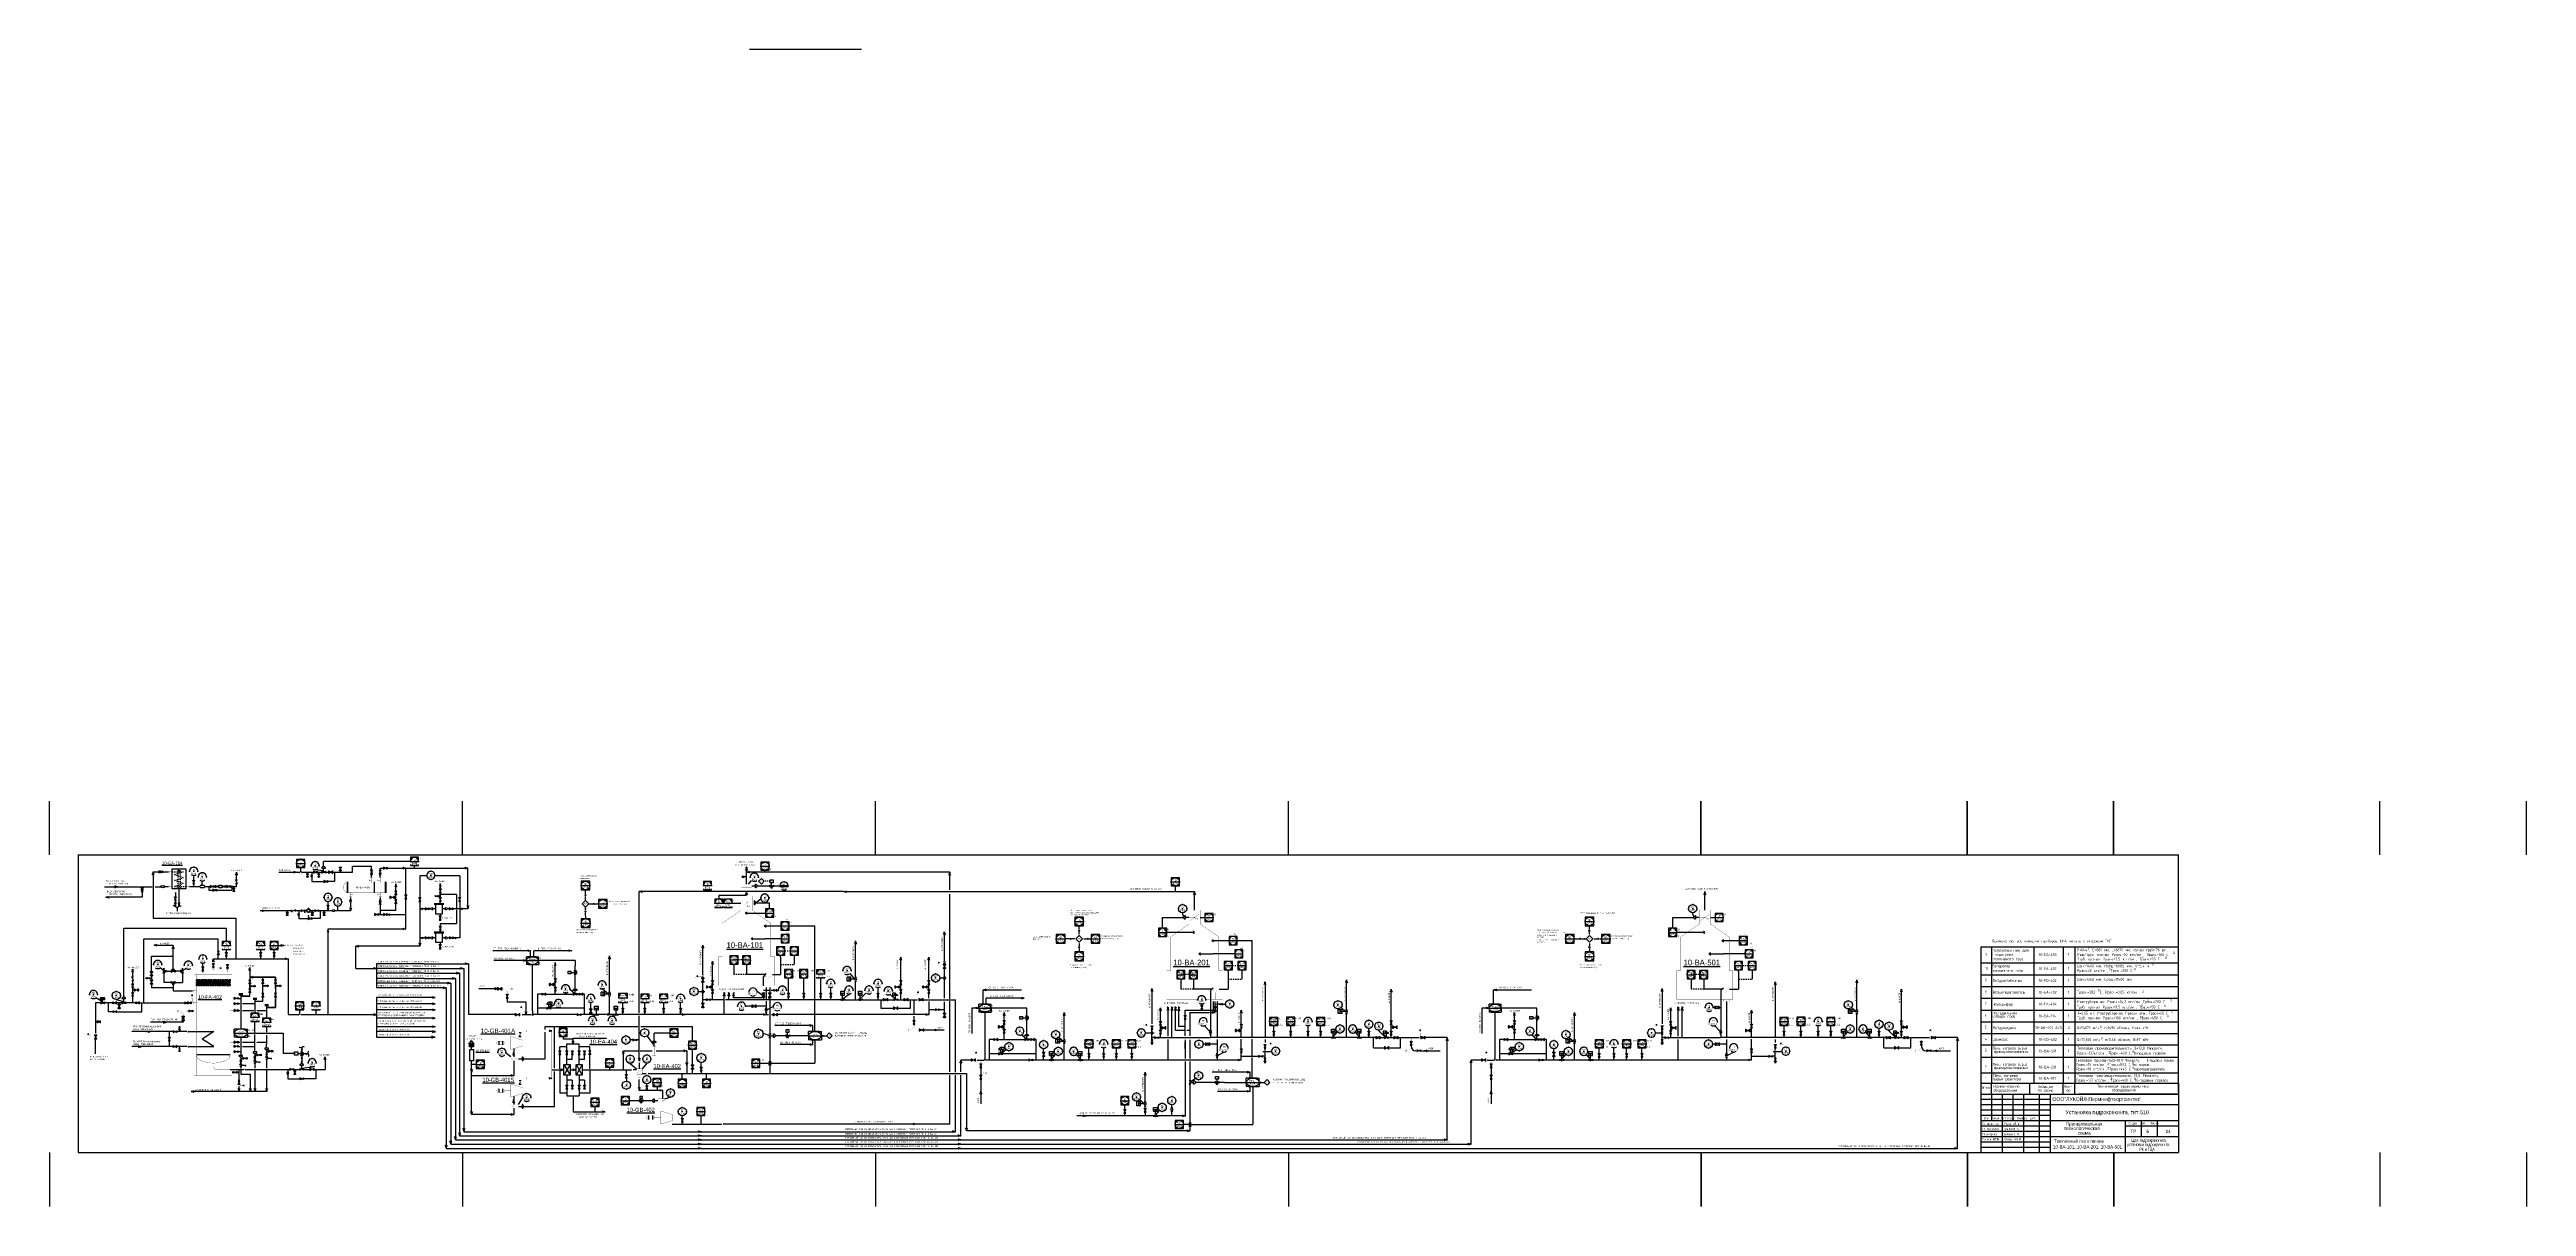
# Model space of a CAD drawing. Extents: x -60 to 179, y 68 to 180.
import ezdxf
from ezdxf.enums import TextEntityAlignment as Align

# ---------------------------------------------------------------- set-up
doc = ezdxf.new("R2010")
doc.units = 0
doc.header["$MEASUREMENT"] = 0
for name, pattern in [('DASH', [0.15625, 0.09375, -0.0625]), ('DASHED', [0.1875, 0.125, -0.0625]), ('HIDDEN', [0.125, 0.0625, -0.0625])]:
    doc.linetypes.add(name, pattern=pattern)
doc.layers.get('0').update_dxf_attribs({"linetype": 'CONTINUOUS'})
for name, color, linetype in [('1', 2, 'CONTINUOUS'), ('CORPORATSERV', 3, 'CONTINUOUS'), ('IN-ATTRIBS', 7, 'CONTINUOUS'), ('IN-ELECTRICAL', 7, 'DASH'), ('IN-EQUIPMENT', 7, 'CONTINUOUS'), ('IN-INST-TAP', 7, 'CONTINUOUS'), ('IN-INSTRUMENT', 7, 'CONTINUOUS'), ('IN-MIN-PROC', 7, 'CONTINUOUS'), ('IN-PNEUMATIC', 7, 'CONTINUOUS'), ('IN-SOFTWARE', 7, 'CONTINUOUS'), ('IN-TEXT', 1, 'CONTINUOUS'), ('СЛОЙ1', 3, 'CONTINUOUS'), ('СЛОЙ2', 6, 'CONTINUOUS'), ('СЛОЙ3', 5, 'CONTINUOUS'), ('СЛОЙ4', 2, 'CONTINUOUS')]:
    doc.layers.add(name, color=color, linetype=linetype)
doc.styles.add('ATTRIBS', font='SIMPLEX', dxfattribs={"width": 0.9, "height": 0.1})
doc.styles.add('NARROW', font='simplex', dxfattribs={"width": 0.75, "height": 0.1})
doc.styles.add('S1', font='SIMPLEX', dxfattribs={"height": 0.1})
doc.styles.add('SIMPLEX', font='SIMPLEX')
doc.styles.add('STYLE', font='txt.shx', dxfattribs={"width": 0.8, "height": 4})

# ---------------------------------------------------------------- blocks, each defined once
blk = doc.blocks.new('PE2')
for points in [[(0, 0, 0.150368), (0.19, 0.06, 0.150368)], [(0.12, 0, 0.206864), (0.19, 0.06, 0.206864)], [(0.12, 0, -0.206864), (0.19, -0.06, -0.206864)]]:
    blk.add_lwpolyline(points, format="xyb")
blk.add_arc((-0.01, -0.34), 0.336, 54.4623, 88.6678)
for points in [[(0, 0), (0.12, 0), (0.04, 0), (0.14, 0.01)], [(0, 0), (0.12, 0), (0.04, 0), (0.14, -0.01)], [(0.04, 0), (0.14, 0.01), (0.08, 0.01), (0.16, 0.02)], [(0.08, 0.01), (0.16, 0.02), (0.12, 0.02), (0.17, 0.03)], [(0.12, 0.02), (0.17, 0.03), (0.15, 0.04), (0.18, 0.05)], [(0.15, 0.04), (0.18, 0.05), (0.19, 0.06)], [(0.04, 0), (0.14, -0.01), (0.08, -0.01), (0.16, -0.02)], [(0.08, -0.01), (0.16, -0.02), (0.12, -0.02), (0.17, -0.03)], [(0.12, -0.02), (0.17, -0.03), (0.15, -0.04), (0.18, -0.05)], [(0.15, -0.04), (0.18, -0.05), (0.19, -0.06)]]:
    blk.add_solid(points)
blk = doc.blocks.new('PF35A')
blk.add_lwpolyline([(0, -0.0625), (0.25, 0.0625), (0.25, -0.0625), (0, 0.0625)], close=True)
blk = doc.blocks.new('PD13')
for points, const_width in [([(0.030625, 0.21875, 1), (0.094375, 0.21875, 1)], 0.00125), ([(0.046875, 0.15625, 1), (0.078125, 0.15625, 1)], 0.03125)]:
    blk.add_lwpolyline(points, format="xyb", close=True, dxfattribs=dict(const_width=const_width))
at = {"const_width": 0.005}
blk.add_lwpolyline([(0.0625, 0.125), (0.0625, 0)], dxfattribs=at)
blk = doc.blocks.new('VALVTEXT')
at = {"layer": 'IN-ATTRIBS'}
for p in [(0, 0.0625), (0, 0), (0.25, 0.0625), (0.25, 0), (0, -0.0625), (0.25, -0.0625)]:
    blk.add_point(p, dxfattribs=at)
at = {"layer": 'IN-ATTRIBS', "style": 'S1', "flags": 1}
for tag, p in [('DWGNO', (0.125, 0.4375)), ('FILENO', (0.125, 0.3125)), ('IDNUM', (0.125, 0.5625))]:
    blk.add_attdef(tag, text='', height=0.1, dxfattribs=at).set_placement(p, align=Align.CENTER)
at = {"layer": 'IN-ATTRIBS', "style": 'S1'}
for tag, p in [('MODE', (0.125, 0.078125)), ('SIZE', (0.125, -0.1875))]:
    blk.add_attdef(tag, text='', height=0.1, dxfattribs=at).set_placement(p, align=Align.CENTER)
blk = doc.blocks.new('DRAINTXT')
at = {"layer": 'IN-ATTRIBS'}
for p in [(-0.05, -0.12), (-0.05, -0.31), (0, -0.12), (0, -0.31), (0.05, -0.12), (0.05, -0.31)]:
    blk.add_point(p, dxfattribs=at)
at = {"layer": 'IN-ATTRIBS', "style": 'S1', "flags": 1}
for tag, p in [('DWGNO', (-0.44, -0.22)), ('IDNUM', (-0.56, -0.22)), ('FILENO', (-0.31, -0.22))]:
    blk.add_attdef(tag, text='', height=0.1, rotation=90, dxfattribs=at).set_placement(p, align=Align.CENTER)
at = {"layer": 'IN-ATTRIBS', "style": 'S1'}
for tag, p in [('MODE', (-0.08, -0.22)), ('SIZE', (0.17, -0.22))]:
    blk.add_attdef(tag, text='', height=0.1, rotation=90, dxfattribs=at).set_placement(p, align=Align.CENTER)
blk = doc.blocks.new('PH29B')
at = {"linetype": 'Continuous'}
blk.add_line((-0.25, 0), (0.25, 0), dxfattribs=at)
for points in [[(0.25, -0.04), (0.25, 0.25), (-0.25, 0.25), (-0.25, -0.04)], [(-0.25, -0.2), (-0.25, -0.25), (0.25, -0.25), (0.25, -0.2)]]:
    blk.add_lwpolyline(points)
for start, end in [(351.1529, 188.8471), (232.6037, 307.3963)]:
    blk.add_arc((0, 0), 0.25, start, end)
blk = doc.blocks.new('BUBTEXT')
at = {"layer": 'IN-ATTRIBS'}
for p in [(-0.25, 0), (0, 0.25), (0, 0), (0.25, 0), (0, -0.25)]:
    blk.add_point(p, dxfattribs=at)
at = {"layer": 'IN-ATTRIBS', "style": 'ATTRIBS'}
blk.add_attdef('SYSCDV', text='', height=0.1, dxfattribs=at).set_placement((-0.31, 0.14), align=Align.RIGHT)
at = {"layer": 'IN-ATTRIBS', "style": 'ATTRIBS', "flags": 1}
blk.add_attdef('SYSCDI', text='', height=0.1, dxfattribs=at).set_placement((-0.31, 0.31), align=Align.RIGHT)
at = {"layer": 'IN-ATTRIBS', "style": 'S1'}
for tag, p in [('INSTTYPE', (0, 0.05)), ('TAGNUM', (0, -0.16)), ('MD', (0.4, -0.57)), ('SZ', (0.4, -0.7))]:
    blk.add_attdef(tag, text='', height=0.1, dxfattribs=at).set_placement(p, align=Align.CENTER)
at = {"layer": 'IN-ATTRIBS', "flags": 1}
for tag, style, width, p in [('DWGNO', 'ATTRIBS', 0.8, (0, 0.45)), ('FILENO', 'ATTRIBS', 0.8, (0, 0.31)), ('IDNUM', 'ATTRIBS', 0.8, (0.01, 0.58)), ('INSTALL', 'ATTRIBS', 0.8, (-0.09, -0.7)), ('DATE', 'ATTRIBS', 0.8, (-0.09, -0.97)), ('SERV', 'ATTRIBS', 0.8, (-0.08, -0.84)), ('CSYS', 'NARROW', 0.75, (-0.09, -1.24)), ('LOC', 'ATTRIBS', 0.8, (-0.08, -0.42)), ('DES', 'NARROW', 0.75, (-0.09, -1.1)), ('SIG', 'ATTRIBS', 0.8, (-0.09, -0.56))]:
    blk.add_attdef(tag, text='', height=0.1, dxfattribs=dict(at, style=style, width=width)).set_placement(p, align=Align.CENTER)
at = {"layer": 'IN-ATTRIBS', "style": 'S1'}
for tag, p in [('XT', (0.32, 0.26)), ('A1', (0.32, 0.12)), ('A2', (0.32, -0.03)), ('A3', (0.32, -0.18)), ('RES', (0.32, -0.34))]:
    blk.add_attdef(tag, p, '', height=0.1, dxfattribs=at)
blk = doc.blocks.new('PD24')
blk.add_line((0, 0.12), (0, -0.12))
blk.add_lwpolyline([(0, -0.12, 0.126822), (0.03, -0.12, 0.10607), (0.07, -0.09, 0.085783), (0.09, -0.05, 0.075445), (0.09, 0, 0.075445), (0.09, 0.05, 0.085783), (0.07, 0.09, 0.10607), (0.03, 0.12, 0.126822), (0, 0.12, 0.126822)], format="xyb")
blk = doc.blocks.new('PE13')
at = {"const_width": 0.015}
for points in [[(0, 0), (0.1875, 0)], [(0.1875, 0.0625), (0.1875, -0.0625)]]:
    blk.add_lwpolyline(points, dxfattribs=at)
blk = doc.blocks.new('PH35B')
for start, end in [(351.1529, 188.8471), (232.6037, 307.3963)]:
    blk.add_arc((0, 0), 0.25, start, end)
blk = doc.blocks.new('*X70')
at = {"color": 0}
for p, q in [((9, 12.89), (9.3, 13.19)), ((9, 12.98), (9.21, 13.19)), ((9, 13.07), (9.12, 13.19)), ((9, 13.15), (9.03, 13.19)), ((9.01, 12.81), (9.39, 13.19)), ((9.1, 12.81), (9.48, 13.19)), ((9.19, 12.81), (9.56, 13.19)), ((9.28, 12.81), (9.65, 13.19)), ((9.37, 12.81), (9.74, 13.19)), ((9.45, 12.81), (9.83, 13.19)), ((9.54, 12.81), (9.92, 13.19)), ((9.63, 12.81), (10.01, 13.19)), ((9.72, 12.81), (10.09, 13.19)), ((9.81, 12.81), (10.18, 13.19)), ((9.9, 12.81), (10.27, 13.19)), ((9.98, 12.81), (10.36, 13.19)), ((10.07, 12.81), (10.45, 13.19)), ((10.16, 12.81), (10.54, 13.19)), ((10.25, 12.81), (10.62, 13.19)), ((10.34, 12.81), (10.71, 13.19)), ((10.43, 12.81), (10.8, 13.19)), ((10.51, 12.81), (10.89, 13.19)), ((10.6, 12.81), (10.98, 13.19)), ((10.69, 12.81), (11, 13.12)), ((10.78, 12.81), (11, 13.03)), ((10.87, 12.81), (11, 12.94)), ((10.96, 12.81), (11, 12.86))]:
    blk.add_line(p, q, dxfattribs=at)
blk = doc.blocks.new('PH29A')
at = {"linetype": 'Continuous'}
blk.add_line((-0.25, 0), (0.25, 0), dxfattribs=at)
blk.add_lwpolyline([(-0.25, 0.25), (-0.25, -0.25), (0.25, -0.25), (0.25, 0.25)], close=True)
blk.add_circle((0, 0), 0.25)
blk = doc.blocks.new('PF28A')
for points in [[(0.08, 0.02), (0, 0.06), (0, -0.06), (0.08, -0.02)], [(0.17, 0.02), (0.25, 0.06), (0.25, -0.06), (0.17, -0.02)]]:
    blk.add_lwpolyline(points)
at = {"const_width": 0.0469}
blk.add_lwpolyline([(0.1, 0, 1), (0.15, 0, 1)], format="xyb", close=True, dxfattribs=at)
blk = doc.blocks.new('PD35')
for p, q in [((0.12, 0.25), (-0.12, 0.25)), ((0, 0), (0, 0.25))]:
    blk.add_line(p, q)
blk.add_lwpolyline([(-0.12, 0.25, -0.126822), (-0.12, 0.28, -0.10607), (-0.09, 0.32, -0.085783), (-0.05, 0.34, -0.075445), (0, 0.34, -0.075445), (0.05, 0.34, -0.085783), (0.09, 0.32, -0.10607), (0.12, 0.28, -0.126822), (0.12, 0.25, -0.126822)], format="xyb")
blk = doc.blocks.new('PA27')
for p, q in [((0.125, 0.125), (0.125, -0.125)), ((0.375, 0.125), (0.375, -0.125))]:
    blk.add_line(p, q)
at = {"const_width": 0.015}
blk.add_lwpolyline([(0.125, 0.125), (0.375, 0.125, -1), (0.375, -0.125), (0.125, -0.125, -1)], format="xyb", close=True, dxfattribs=at)
blk = doc.blocks.new('PF25A')
blk.add_line((0.25, -0.06), (0.25, 0.06))
blk.add_lwpolyline([(0, -0.06), (0, 0.06), (0.13, 0)])
blk.add_solid([(0.12, -0.02), (0.25, -0.06), (0.14, 0.02)])
blk = doc.blocks.new('X1', base_point=(27.875, 16.125))
for p, q in [((28, 16.0625), (27.75, 16.1875)), ((27.75, 16.0625), (28, 16.1875)), ((27.75, 16.1875), (27.75, 16.0625)), ((28, 16.1875), (28, 16.0625))]:
    blk.add_line(p, q)
for p in [(27.75, 16.125), (28, 16.125)]:
    blk.add_point(p)
blk = doc.blocks.new('PF8')
for p, q in [((0, 0.28), (0.25, 0.28)), ((0.12, 0.38), (0.12, 0.44)), ((0.12, 0.44), (0.34, 0.44)), ((0.12, 0), (0.12, 0.28)), ((0.12, 0), (0.34, 0.28)), ((0.34, 0.44), (0.34, 0.28))]:
    blk.add_line(p, q)
blk.add_lwpolyline([(0.25, 0.28, 0.126822), (0.24, 0.32, 0.10607), (0.21, 0.35, 0.085783), (0.17, 0.37, 0.075445), (0.12, 0.38, 0.075445), (0.08, 0.37, 0.085783), (0.04, 0.35, 0.10607), (0.01, 0.32, 0.126822), (0, 0.28, 0.126822)], format="xyb")
blk.add_blockref('X1', (0.12, 0))
blk = doc.blocks.new('PD14')
for points, const_width in [([(0.03, 0.5, 1), (0.095, 0.5, 1)], 0.065), ([(-0.00125, 0.375, 1), (0.12625, 0.375, 1)], 0.0025)]:
    blk.add_lwpolyline(points, format="xyb", close=True, dxfattribs=dict(const_width=const_width))
at = {"const_width": 0.005}
blk.add_lwpolyline([(0.0625, 0.3125), (0.0625, 0)], dxfattribs=at)
blk = doc.blocks.new('PH35A')
blk.add_circle((0, 0), 0.25)
blk = doc.blocks.new('PF33A')
for p, q in [((0, 0.0625), (0, -0.0625)), ((0.25, 0.0625), (0.25, -0.0625))]:
    blk.add_line(p, q)
blk.add_circle((0.125, 0), 0.0625)
blk = doc.blocks.new('PF21')
blk.add_lwpolyline([(0, -0.0625), (0, 0.0625, 0.3125), (0.25, 0.0625), (0.25, -0.0625, 0.3125)], format="xyb", close=True)
blk = doc.blocks.new('PF30A')
for points in [[(0.08, 0.02), (0, 0.06), (0, -0.06)], [(0.25, 0.06), (0.25, -0.06), (0.17, -0.02)]]:
    blk.add_lwpolyline(points)
at = {"const_width": 0.0469}
blk.add_lwpolyline([(0.1, 0, 1), (0.15, 0, 1)], format="xyb", close=True, dxfattribs=at)
blk = doc.blocks.new('PD22')
blk.add_lwpolyline([(-0.09375, 0.09375), (0.09375, 0.09375), (0.09375, -0.09375), (-0.09375, -0.09375), (-0.09375, 0.09375)])
at = {"layer": 'IN-ATTRIBS', "style": 'S1'}
blk.add_attdef('S_TAG', text='', height=0.1, dxfattribs=at).set_placement((0, 0), align=Align.MIDDLE)
blk = doc.blocks.new('PD30')
for points in [[(0.25, -0.0625), (0, 0.0625), (0, -0.0625), (0.25, 0.0625)], [(0.125, 0), (0.0625, -0.125), (0.1875, -0.125)]]:
    blk.add_lwpolyline(points, close=True)
blk = doc.blocks.new('PE1')
for centre, start, end in [((-0.01, 0.03), 288.4319, 71.5681), ((0.01, -0.03), 108.4319, 251.5681)]:
    blk.add_arc(centre, 0.0284, start, end)
blk = doc.blocks.new('PF9')
for p, q in [((0.12, 0.44), (-0.09, 0.44)), ((-0.09, 0.44), (-0.09, 0.28)), ((0.12, 0), (-0.09, 0.28)), ((0.25, 0.28), (0, 0.28)), ((0.12, 0.38), (0.12, 0.44)), ((0.12, 0), (0.12, 0.28))]:
    blk.add_line(p, q)
blk.add_lwpolyline([(0, 0.28, -0.126822), (0.01, 0.32, -0.10607), (0.04, 0.35, -0.085783), (0.08, 0.37, -0.075445), (0.12, 0.38, -0.075445), (0.17, 0.37, -0.085783), (0.21, 0.35, -0.10607), (0.24, 0.32, -0.126822), (0.25, 0.28, -0.126822)], format="xyb")
at = {"xscale": -1}
blk.add_blockref('X1', (0.12, 0), dxfattribs=at)
blk = doc.blocks.new('PH32B')
at = {"linetype": 'Continuous'}
for p, q in [((-0.25, 0.03), (0.25, 0.03)), ((-0.25, -0.03), (0.25, -0.03))]:
    blk.add_line(p, q, dxfattribs=at)
for start, end in [(351.1529, 188.8471), (232.6037, 307.3963)]:
    blk.add_arc((0, 0), 0.25, start, end)
blk = doc.blocks.new('PH11')
blk.add_lwpolyline([(-0.19, 0), (0, 0.19), (0.19, 0), (0, -0.19), (-0.19, 0)])
at = {"layer": 'IN-ATTRIBS', "style": 'S1', "flags": 1}
for tag, p in [('DWGNO', (0, 0.23)), ('IDNUM', (0, 0.37)), ('MODNO', (0, -0.54)), ('ADDR', (0, -0.84)), ('DATE', (-0.01, -0.98)), ('SIG', (0, -0.39))]:
    blk.add_attdef(tag, text='', height=0.1, dxfattribs=at).set_placement(p, align=Align.CENTER)
at = {"layer": 'IN-ATTRIBS', "style": 'S1'}
for tag, p in [('LSYS', (0, -0.05)), ('PT', (0, -0.69)), ('LNUM', (0.23, -0.18))]:
    blk.add_attdef(tag, text='', height=0.1, dxfattribs=at).set_placement(p, align=Align.CENTER)
blk = doc.blocks.new('PH35')
at = {"layer": 'IN-ATTRIBS'}
for p in [(-0.25, 0), (0, 0.25), (0, 0), (0.25, 0), (0, -0.25)]:
    blk.add_point(p, dxfattribs=at)
at = {"layer": 'IN-ATTRIBS', "style": 'ATTRIBS'}
blk.add_attdef('SYSCDV', text='', height=0.1, dxfattribs=at).set_placement((-0.31, 0.14), align=Align.RIGHT)
at = {"layer": 'IN-ATTRIBS', "style": 'ATTRIBS', "flags": 1}
blk.add_attdef('SYSCDI', text='', height=0.1, dxfattribs=at).set_placement((-0.31, 0.31), align=Align.RIGHT)
at = {"layer": 'IN-ATTRIBS', "style": 'S1'}
for tag, p in [('INSTTYPE', (0, 0.05)), ('TAGNUM', (0, -0.16)), ('MD', (0.4, -0.57)), ('SZ', (0.4, -0.7))]:
    blk.add_attdef(tag, text='', height=0.1, dxfattribs=at).set_placement(p, align=Align.CENTER)
at = {"layer": 'IN-ATTRIBS', "flags": 1}
for tag, style, width, p in [('DWGNO', 'ATTRIBS', 0.8, (0, 0.45)), ('FILENO', 'ATTRIBS', 0.8, (0, 0.31)), ('IDNUM', 'ATTRIBS', 0.8, (0.01, 0.58)), ('INSTALL', 'ATTRIBS', 0.8, (-0.09, -0.7)), ('DATE', 'ATTRIBS', 0.8, (-0.09, -0.97)), ('SERV', 'ATTRIBS', 0.8, (-0.08, -0.84)), ('CSYS', 'NARROW', 0.75, (-0.09, -1.24)), ('LOC', 'ATTRIBS', 0.8, (-0.08, -0.42)), ('DES', 'NARROW', 0.75, (-0.09, -1.1)), ('SIG', 'ATTRIBS', 0.8, (-0.09, -0.56))]:
    blk.add_attdef(tag, text='', height=0.1, dxfattribs=dict(at, style=style, width=width)).set_placement(p, align=Align.CENTER)
at = {"layer": 'IN-ATTRIBS', "style": 'S1'}
for tag, p in [('XT', (0.32, 0.26)), ('A1', (0.32, 0.12)), ('A2', (0.32, -0.03)), ('A3', (0.32, -0.18)), ('RES', (0.32, -0.34))]:
    blk.add_attdef(tag, p, '', height=0.1, dxfattribs=at)
blk = doc.blocks.new('PF33')
for p, q in [((0, 0.0625), (0, -0.0625)), ((0.25, 0.0625), (0.25, -0.0625))]:
    blk.add_line(p, q)
blk.add_circle((0.125, 0), 0.0625)
blk = doc.blocks.new('PE14')
for p, q in [((-0.0625, 0), (-0.0625, -0.03125)), ((0.0625, 0), (0.0625, -0.03125))]:
    blk.add_line(p, q)
blk.add_arc((0, 0), 0.0625, 0, 180)
blk = doc.blocks.new('SOFTCIR')
blk.add_circle((0, 0), 0.266)
blk = doc.blocks.new('-ARROW')
at = {"linetype": 'Continuous'}
blk.add_line((0.08, 0), (0.12, 0), dxfattribs=at)
for points in [[(0.08, 0), (0.12, 0.02), (0.08, 0), (0, 0)], [(0.08, 0), (0.12, -0.02), (0.08, 0), (0, 0)]]:
    blk.add_solid(points, dxfattribs=at)
blk = doc.blocks.new('A$C7B0A5210')
at = {"layer": 'CORPORATSERV', "color": 7, "style": 'STYLE'}
blk.add_text('Примечание: все позиции приборов КИА читать с индексом "10".', height=0.2403, dxfattribs=at).set_placement((0, 0.04, -0.77))

msp = doc.modelspace()

# ---------------------------------------------------------------- hatches: boundary and pattern name
h = msp.add_hatch(color=7)
h.paths.add_polyline_path([(14.72, 84.61), (14.72, 84.67), (14.59, 84.61)])
h.paths.add_polyline_path([(14.59, 84.61), (14.72, 84.55), (14.72, 84.61)])
h = msp.add_hatch(color=7)
h.paths.add_polyline_path([(56.91, 80.11), (56.91, 80.17), (56.78, 80.11)])
h.paths.add_polyline_path([(56.78, 80.11), (56.91, 80.04), (56.91, 80.11)])
at = {"layer": 'СЛОЙ4', "linetype": 'Continuous'}
h = msp.add_hatch(color=256, dxfattribs=at)
h.paths.add_polyline_path([(-49.11, 100.41), (-49.03, 100.37, 0.116434), (-49.02, 100.41, 0.116434), (-49.03, 100.44)])
h.paths.add_polyline_path([(-49.11, 100.41), (-49.18, 100.37, 0.618034), (-49.03, 100.37)])
h.paths.add_polyline_path([(-49.18, 100.44, 0.116434), (-49.19, 100.41, 0.116434), (-49.18, 100.37), (-49.11, 100.41)])
h.paths.add_polyline_path([(-49.11, 100.41), (-49.03, 100.44, 0.618034), (-49.18, 100.44)])
h = msp.add_hatch(color=256, dxfattribs=at)
h.paths.add_polyline_path([(-50.89, 98.69), (-50.85, 98.76, 0.236068), (-50.93, 98.76)])
h.paths.add_polyline_path([(-50.89, 98.69), (-50.85, 98.61, 0.284079), (-50.81, 98.69, 0.284079), (-50.85, 98.76)])
h.paths.add_polyline_path([(-50.93, 98.61, 0.236068), (-50.85, 98.61), (-50.89, 98.69)])
h.paths.add_polyline_path([(-50.89, 98.69), (-50.93, 98.76, 0.284079), (-50.97, 98.69, 0.284079), (-50.93, 98.61)])
h = msp.add_hatch(color=256, dxfattribs=at)
h.paths.add_polyline_path([(-41.88, 99.64), (-41.84, 99.57), (-41.81, 99.59)])
h.paths.add_polyline_path([(-41.88, 99.64), (-41.87, 99.55), (-41.84, 99.57)])
h = msp.add_hatch(color=256, dxfattribs=at)
h.paths.add_polyline_path([(-36.48, 96.58), (-36.4, 96.61), (-36.42, 96.65)])
h.paths.add_polyline_path([(-36.48, 96.58), (-36.39, 96.58), (-36.4, 96.61)])
at = {"layer": 'СЛОЙ4'}
for points in [[(25.9, 91.74, 1), (25.9, 91.56, 1)], [(2.62, 90.44, 1), (2.62, 90.25, 1)], [(45.9, 85.74, 1), (45.9, 85.56, 1)], [(57.88, 83.76, 1), (57.88, 83.94, 1)], [(95.07, 85.74, 1), (95.07, 85.56, 1)], [(107.06, 83.76, 1), (107.06, 83.94, 1)]]:
    msp.add_hatch(color=256, dxfattribs=at).paths.add_polyline_path(points)
at = {"layer": 'СЛОЙ4', "linetype": 'Continuous'}
h = msp.add_hatch(color=256, dxfattribs=at)
h.paths.add_polyline_path([(-51.89, 90.28), (-51.85, 90.2), (-51.82, 90.22)])
h.paths.add_polyline_path([(-51.89, 90.28), (-51.88, 90.19), (-51.85, 90.2)])
h = msp.add_hatch(color=256, dxfattribs=at)
h.paths.add_polyline_path([(-46.94, 86.27), (-46.9, 86.34, 0.236068), (-46.98, 86.34)])
h.paths.add_polyline_path([(-46.94, 86.27), (-46.9, 86.2, 0.284079), (-46.86, 86.27, 0.284079), (-46.9, 86.34)])
h.paths.add_polyline_path([(-46.98, 86.2, 0.236068), (-46.9, 86.2), (-46.94, 86.27)])
h.paths.add_polyline_path([(-46.94, 86.27), (-46.98, 86.34, 0.284079), (-47.02, 86.27, 0.284079), (-46.98, 86.2)])

# ---------------------------------------------------------------- linework, layer by layer
at = {"color": 7}
for p, q in [((-59.82, 102.04), (-59.82, 107.24)), ((-20.01, 102.04), (-20.01, 107.24)), ((-20.01, 102.04), (-20.01, 107.24)), ((19.79, 102.04), (19.79, 107.24)), ((59.59, 102.04), (59.59, 107.24)), ((99.34, 102.04), (99.34, 107.24)), ((99.39, 102.04), (99.39, 107.24)), ((125, 102.04), (125, 107.24)), ((125.03, 102.04), (125.03, 107.24)), ((125.04, 102.04), (125.04, 107.24)), ((139.12, 102.04), (139.12, 107.24)), ((139.14, 102.04), (139.14, 107.24)), ((139.16, 102.04), (139.16, 107.24)), ((164.8, 102.04), (164.8, 107.24)), ((178.92, 102.04), (178.92, 107.24)), ((-33.4, 100.91), (-33.4, 101.42)), ((-25.04, 101.42), (-33.4, 101.42)), ((4.69, 98.14), (4.69, 97.77)), ((9.59, 96.83), (9.59, 97.43)), ((47.46, 94.97), (47.46, 96.01)), ((96.64, 94.97), (96.64, 96.01)), ((-52.64, 95.45), (-52.64, 95.45)), ((-42.77, 94.96), (-52.64, 94.96)), ((-42.77, 93.7), (-42.77, 94.96)), ((-37.77, 93.31), (-37.24, 93.31)), ((9.17, 95.19), (10.68, 95.19)), ((11.4, 95.19), (13.96, 95.19)), ((13.96, 88.15), (13.96, 95.19)), ((52.35, 93.78), (53.87, 93.78)), ((54.59, 93.78), (56.1, 93.78)), ((56.1, 84.53), (56.1, 93.78)), ((101.53, 93.78), (103.05, 93.78)), ((-13.45, 92.8), (-17.1, 92.8)), ((-13.86, 91.85), (-16.99, 91.85)), ((-13.64, 92.22), (-13.86, 92.22)), ((-13.86, 91.85), (-13.86, 92.22)), ((-13.86, 91.85), (-13.86, 91.48)), ((-13.64, 91.48), (-13.86, 91.48)), ((-13.45, 92.22), (-13.45, 92.8)), ((-9.16, 91.85), (-13.27, 91.85)), ((-13.27, 87), (-13.27, 91.48)), ((-13.15, 92.22), (-13.15, 92.8)), ((-9.49, 92.8), (-13.15, 92.8)), ((-12.9, 92.22), (-12.68, 92.22)), ((-12.9, 91.48), (-12.68, 91.48)), ((-12.68, 91.85), (-12.68, 92.22)), ((-12.68, 91.85), (-12.68, 91.48)), ((-9.16, 91.85), (-9.16, 91.34)), ((6.15, 91.51), (6.15, 90.51)), ((7.37, 91.51), (7.37, 90.51)), ((10.65, 92.22), (10.65, 90.51)), ((11.96, 92.39), (11.96, 91.48)), ((53.8, 90.8), (53.8, 89.09)), ((55.11, 90.97), (55.11, 90.06)), ((102.97, 90.8), (102.97, 89.09)), ((104.29, 90.97), (104.29, 90.06)), ((-9.57, 90.71), (-9.16, 90.71)), ((7.73, 90.51), (7.37, 90.51)), ((30.17, 87.64), (30.17, 89.03)), ((30.2, 89.03), (33.86, 89.03)), ((49.22, 90.1), (49.22, 89.1)), ((50.44, 90.1), (50.44, 89.1)), ((50.8, 89.1), (50.44, 89.1)), ((79.35, 87.64), (79.35, 89.03)), ((79.38, 89.03), (83.03, 89.03)), ((98.4, 90.1), (98.4, 89.1)), ((99.62, 90.1), (99.62, 89.1)), ((99.98, 89.1), (99.62, 89.1)), ((13.96, 86.7), (13.96, 88.01)), ((13.96, 85.01), (13.96, 87.69)), ((29.76, 87.27), (29.07, 87.27)), ((29.07, 87.27), (29.07, 84.82)), ((29.98, 87.64), (29.76, 87.64)), ((29.76, 87.27), (29.76, 87.64)), ((29.76, 87.27), (29.76, 86.89)), ((29.98, 86.89), (29.76, 86.89)), ((34.37, 87.27), (30.35, 87.27)), ((30.35, 82.8), (30.35, 86.89)), ((34.13, 88.22), (30.47, 88.22)), ((30.47, 87.64), (30.47, 88.22)), ((30.72, 87.64), (30.93, 87.64)), ((30.72, 86.89), (30.93, 86.89)), ((30.93, 87.27), (30.93, 87.64)), ((30.93, 87.27), (30.93, 86.89)), ((33.97, 86.33), (34.37, 86.33)), ((78.25, 87.27), (78.25, 84.82)), ((78.94, 87.27), (78.25, 87.27)), ((78.94, 87.27), (78.94, 87.64)), ((79.15, 87.64), (78.94, 87.64)), ((78.94, 87.27), (78.94, 86.89)), ((79.15, 86.89), (78.94, 86.89)), ((83.55, 87.27), (79.52, 87.27)), ((79.52, 82.8), (79.52, 86.89)), ((79.89, 87.64), (80.11, 87.64)), ((79.89, 86.89), (80.11, 86.89)), ((80.11, 87.27), (80.11, 87.64)), ((80.11, 87.27), (80.11, 86.89)), ((83.14, 86.33), (83.55, 86.33)), ((-41.77, 85.25), (-42.01, 85.25)), ((-42.01, 84.86), (-42.01, 85.25)), ((-42.01, 84.86), (-42.01, 84.46)), ((-41.77, 84.46), (-42.01, 84.46)), ((-40.98, 85.25), (-40.75, 85.25)), ((-40.98, 84.46), (-40.75, 84.46)), ((-40.81, 84.86), (-37.31, 84.86)), ((-40.75, 84.86), (-40.75, 85.25)), ((-40.75, 84.86), (-40.75, 84.46)), ((-37.31, 84.86), (-37.31, 82.89)), ((-12.03, 85.48), (-3.11, 85.48)), ((-12.03, 85.2), (-12.03, 85.48)), ((-12.03, 82.38), (-12.03, 84.95)), ((-11.13, 81.49), (-11.13, 85.48)), ((-10.31, 84.54), (-10.31, 84.26)), ((-9.36, 84.26), (-10.31, 84.26)), ((-2.81, 85.48), (2.16, 85.48)), ((-0.02, 84.86), (-1.54, 84.86)), ((-1.54, 84.1), (-1.54, 84.86)), ((2.16, 84.08), (2.16, 85.48)), ((13.74, 85.59), (10.08, 85.59)), ((13.74, 83.75), (10.6, 83.75)), ((13.57, 85.01), (13.34, 85.01)), ((13.34, 84.61), (13.34, 85.01)), ((13.34, 84.61), (13.34, 84.22)), ((13.57, 84.22), (13.34, 84.22)), ((13.74, 85.01), (13.74, 85.59)), ((13.74, 83.75), (13.74, 84.22)), ((13.96, 84.22), (13.96, 81.95)), ((14.36, 85.01), (14.59, 85.01)), ((14.36, 84.22), (14.59, 84.22)), ((14.59, 84.61), (14.59, 85.01)), ((14.59, 84.61), (14.72, 84.67)), ((14.59, 84.61), (14.59, 84.22)), ((14.59, 84.61), (15.07, 84.61)), ((14.59, 84.61), (14.72, 84.55)), ((14.72, 84.67), (14.72, 84.55)), ((51.51, 85.57), (52.02, 85.02)), ((56.1, 82.71), (56.1, 84.27)), ((100.69, 85.57), (101.2, 85.02)), ((-36.19, 82.89), (-37.31, 82.89)), ((-14.14, 82.38), (-12.03, 82.38)), ((-3.85, 81.94), (-3.23, 81.41)), ((-2.25, 81.96), (-2.7, 81.41)), ((9.65, 81.95), (13.96, 81.95)), ((53.4, 83.02), (52.8, 82.69)), ((56.1, 80.5), (56.1, 82.52)), ((102.51, 83.03), (101.91, 82.7)), ((-11.13, 78.42), (-11.13, 81.16)), ((3.5, 80.41), (3.5, 80.96)), ((55.9, 81.08), (52.24, 81.08)), ((55.9, 79.24), (52.77, 79.24)), ((53.43, 80.11), (56.1, 80.11)), ((55.53, 80.11), (55.53, 80.5)), ((55.76, 80.5), (55.53, 80.5)), ((55.53, 80.11), (55.53, 79.71)), ((55.76, 79.71), (55.53, 79.71)), ((55.9, 80.5), (55.9, 81.08)), ((55.9, 79.24), (55.9, 79.71)), ((56.16, 79.71), (56.16, 76.04)), ((56.55, 80.5), (56.78, 80.5)), ((56.55, 79.71), (56.78, 79.71)), ((56.78, 80.11), (56.78, 80.5)), ((56.78, 80.11), (56.91, 80.17)), ((56.78, 80.11), (56.78, 79.71)), ((56.78, 80.11), (57.26, 80.11)), ((56.78, 80.11), (56.91, 80.04)), ((56.91, 80.17), (56.91, 80.04)), ((126.35, 80.02, 0.17), (145.37, 80.02, 0)), ((126.35, 78.98, 0.17), (145.37, 78.98, 0.17)), ((127.37, 78.98), (127.37, 80.02, -0.14)), ((130.46, 73.34, 0.86), (130.46, 78.98, 0.86)), ((131.06, 78.98, 1.03), (131.06, 80.02, 0.89)), ((132, 73.34, 0.86), (132, 78.98, 0.86)), ((133.03, 73.34, 0.86), (133.03, 78.98, 0.86)), ((134.25, 78.98, 0.17), (134.25, 80.02, 0.03)), ((135.38, 78.98, 0.17), (135.38, 80.02, 0.03)), ((145.37, 78.98, 0.17), (135.81, 78.98, 0.17)), ((-14.14, 77.79), (-11.13, 77.79)), ((-11.13, 77.79), (-11.13, 78.15)), ((126.35, 78.48, 0.86), (133.03, 78.48, 0.86)), ((126.35, 77.96, 0.86), (145.37, 77.96, 0.86)), ((126.35, 77.45, 0.86), (133.03, 77.45, 0.86)), ((126.35, 76.94, 0.86), (133.03, 76.94, 0.86)), ((126.35, 76.42, 0.86), (145.37, 76.42, 0.86)), ((140.23, 76.42, 0.86), (140.23, 73.34, 0.86)), ((141.77, 76.42, 0.86), (141.77, 74.88, 0.86)), ((143.31, 76.42, 0.86), (143.31, 74.88, 0.86)), ((50.14, 76.04), (56.16, 76.04)), ((126.35, 75.91, 0.86), (133.03, 75.91, 0.86)), ((126.35, 75.39, 0.86), (133.03, 75.39, 0.86)), ((126.35, 74.88, 0.86), (145.37, 74.88, 0.86)), ((126.35, 74.37, 0.86), (133.03, 74.37, 0.86)), ((140.23, 75.91, 0.86), (145.37, 75.91, 0.86)), ((-59.82, 73.34), (-59.82, 68.14)), ((-20.01, 73.34), (-20.01, 68.14)), ((-20.01, 73.34), (-20.01, 68.14)), ((19.79, 73.34), (19.79, 68.14)), ((59.59, 73.34), (59.59, 68.14)), ((99.34, 73.34), (99.34, 68.14)), ((99.39, 73.34), (99.39, 68.14)), ((125, 73.34), (125, 68.14)), ((125.03, 73.34), (125.03, 68.14)), ((125.04, 73.34), (125.04, 68.14)), ((126.35, 73.85, 0.86), (133.03, 73.85, 0.86)), ((139.12, 73.34), (139.12, 68.14)), ((139.14, 73.34), (139.14, 68.14)), ((139.16, 73.34), (139.16, 68.14)), ((145.35, 73.34), (145.37, 73.34)), ((164.8, 73.34), (164.8, 68.14)), ((178.92, 73.34), (178.92, 68.14))]:
    msp.add_line(p, q, dxfattribs=at)
at = {"color": 6}
for p, q in [((-31.11, 98.39), (-31.11, 99.45)), ((-28.48, 98.39), (-28.48, 99.45)), ((-27.41, 98.39), (-27.41, 99.45)), ((-21.81, 97.34), (-22.74, 97.34)), ((-21.81, 97.25), (-22.74, 97.25)), ((-22.58, 96.34), (-22.58, 97.25)), ((-21.96, 96.34), (-22.58, 96.34)), ((-21.96, 97.25), (-21.96, 96.34)), ((-21.81, 94.59), (-22.74, 94.59)), ((-21.81, 94.49), (-22.74, 94.49)), ((-22.58, 93.59), (-22.58, 94.49)), ((-21.96, 93.59), (-22.58, 93.59)), ((-21.96, 94.49), (-21.96, 93.59))]:
    msp.add_line(p, q, dxfattribs=at)
at = {"linetype": 'Continuous'}
for p, q in [((-8.58, 99.1), (-7.74, 99.1)), ((-6.9, 97.32), (-6.06, 97.32)), ((9.2, 96.44), (9.99, 96.44)), ((39.01, 95.62), (39.85, 95.62)), ((88.18, 95.62), (89.02, 95.62)), ((-8.56, 95.47), (-7.72, 95.47)), ((10.68, 95.19), (11.48, 95.19)), ((10.69, 93.96), (11.48, 93.96)), ((37.22, 93.94), (38.06, 93.94)), ((40.58, 93.94), (41.42, 93.94)), ((47.07, 94.57), (47.86, 94.57)), ((53.87, 93.78), (54.66, 93.78)), ((86.29, 93.94), (87.13, 93.94)), ((89.76, 93.94), (90.6, 93.94)), ((96.24, 94.57), (97.04, 94.57)), ((103.05, 93.78), (103.84, 93.78)), ((-13.86, 91.85), (-12.68, 91.85)), ((5.76, 91.91), (6.55, 91.91)), ((6.97, 91.91), (7.76, 91.91)), ((10.25, 92.78), (11.04, 92.78)), ((11.57, 92.78), (12.36, 92.78)), ((39.01, 92.26), (39.85, 92.26)), ((53.4, 91.37), (54.19, 91.37)), ((54.42, 92.5), (55.21, 92.5)), ((54.72, 91.37), (55.51, 91.37)), ((88.18, 92.26), (89.02, 92.26)), ((102.58, 91.37), (103.37, 91.37)), ((103.6, 92.5), (104.39, 92.5)), ((103.9, 91.37), (104.69, 91.37)), ((11.02, 90.58), (11.81, 90.58)), ((12.48, 90.58), (13.27, 90.58)), ((48.83, 90.49), (49.62, 90.49)), ((50.04, 90.49), (50.84, 90.49)), ((98.01, 90.49), (98.8, 90.49)), ((99.22, 90.49), (100.01, 90.49)), ((29.76, 87.27), (30.93, 87.27)), ((78.94, 87.27), (80.11, 87.27)), ((-42.01, 84.86), (-40.75, 84.86)), ((13.34, 84.61), (14.59, 84.61)), ((3.11, 80.01), (3.9, 80.01)), ((55.53, 80.11), (56.78, 80.11))]:
    msp.add_line(p, q, dxfattribs=at)
at = {"color": 3}
for p, q in [((-23.61, 96.85), (-24.12, 96.85)), ((-23.05, 96.85), (-23.25, 96.85)), ((-22.58, 96.85), (-22.86, 96.85)), ((-21.67, 96.85), (-21.95, 96.85)), ((-21.29, 96.85), (-21.49, 96.85)), ((-19.49, 96.85), (-20.92, 96.85)), ((-23.61, 94.04), (-24.12, 94.04)), ((-23.05, 94.04), (-23.25, 94.04)), ((-22.58, 94.04), (-22.86, 94.04)), ((-21.67, 94.04), (-21.95, 94.04)), ((-21.28, 94.04), (-21.49, 94.04)), ((-20.28, 94.04), (-20.92, 94.04))]:
    msp.add_line(p, q, dxfattribs=at)
at = {"color": 2}
for p, q in [((-22.25, 95.74), (-22.08, 95.74)), ((-22.25, 92.99), (-22.08, 92.99)), ((-52.65, 88.32), (-52.65, 88.41)), ((-52.84, 88.19), (-52.48, 88.19)), ((-52.48, 87.69), (-52.84, 87.87)), ((-52.84, 87.69), (-52.48, 87.87)), ((-52.84, 87.87), (-52.84, 87.69)), ((-52.66, 87.78), (-52.66, 88.19)), ((-52.48, 87.87), (-52.48, 87.69)), ((-40.78, 82.51), (-40.78, 82.33)), ((-39.42, 82.84), (-39.42, 82.66)), ((-38.29, 83.19), (-38.29, 83.02)), ((-42.16, 80.98), (-42.16, 81.16))]:
    msp.add_line(p, q, dxfattribs=at)
at = {"color": 5}
for p, q in [((-22.16, 96.34), (-22.16, 96.16)), ((-22.16, 93.59), (-22.16, 93.41)), ((47.99, 84.56), (47.99, 87.35)), ((48.37, 84.42), (48.37, 87.35)), ((48.71, 85.1), (48.71, 87.35)), ((49.04, 85.48), (49.04, 87.35)), ((97.17, 84.56), (97.17, 87.35)), ((97.55, 84.42), (97.55, 87.35)), ((-19.4, 83.79), (-19.14, 84.14)), ((-18.88, 83.79), (-19.14, 84.14)), ((47.99, 82.26), (47.99, 84.23)), ((49.53, 85.1), (48.71, 85.1)), ((49.65, 85.48), (49.04, 85.48)), ((50.1, 85.1), (49.81, 85.1)), ((97.17, 82.26), (97.17, 84.23)), ((-41.38, 82.42), (-41.2, 82.42)), ((-40.02, 82.75), (-39.83, 82.75)), ((-38.89, 83.11), (-38.71, 83.11)), ((-19.14, 83.27), (-19.14, 83.54)), ((-41.56, 81.07), (-41.74, 81.07))]:
    msp.add_line(p, q, dxfattribs=at)
for p, q in [((10.69, 93.96), (10.69, 93.56)), ((10.69, 93.56), (11.48, 93.56)), ((11.48, 93.56), (11.48, 93.96)), ((-12.9, 92.22), (-13.64, 92.22)), ((-13.64, 91.48), (-12.9, 91.48)), ((12.48, 90.58), (12.48, 90.19)), ((12.48, 90.19), (13.27, 90.19)), ((13.27, 90.19), (13.27, 90.58)), ((30.72, 87.64), (29.98, 87.64)), ((29.98, 86.89), (30.72, 86.89)), ((79.89, 87.64), (79.15, 87.64)), ((79.15, 86.89), (79.89, 86.89)), ((-40.98, 85.25), (-41.77, 85.25)), ((-41.77, 84.46), (-40.98, 84.46)), ((14.36, 85.01), (13.57, 85.01)), ((13.57, 84.22), (14.36, 84.22)), ((56.55, 80.5), (55.76, 80.5)), ((55.76, 79.71), (56.55, 79.71)), ((145.37, 80.02, 0), (145.37, 73.34))]:
    msp.add_line(p, q)
at = {"color": 7, "linetype": 'DASHED'}
for p, q in [((7.37, 91.91), (6.15, 91.91)), ((10.65, 91.48), (11.96, 91.48)), ((11.04, 92.78), (11.57, 92.78)), ((54.19, 91.37), (54.72, 91.37)), ((103.37, 91.37), (103.9, 91.37)), ((7.37, 90.51), (6.15, 90.51)), ((50.44, 90.5), (49.22, 90.5)), ((50.44, 89.1), (49.22, 89.1)), ((53.8, 90.06), (55.11, 90.06)), ((99.62, 90.5), (98.4, 90.5)), ((99.62, 89.1), (98.4, 89.1)), ((102.97, 90.06), (104.29, 90.06))]:
    msp.add_line(p, q, dxfattribs=at)
at = {"color": 7, "linetype": 'Continuous'}
for p, q in [((127.37, 78.98), (127.37, 76.42)), ((128.4, 78.98), (128.4, 73.34)), ((129.43, 78.98), (129.43, 76.42))]:
    msp.add_line(p, q, dxfattribs=at)
at = {"color": 6, "const_width": 0.0184}
msp.add_lwpolyline([(-31.18, 99.37, 0.139889), (-31.29, 99.34, 0.107118), (-31.4, 99.24, 0.079812), (-31.46, 99.1, 0.067459), (-31.49, 98.91, 0.067459), (-31.46, 98.73, 0.079812), (-31.4, 98.59, 0.107118), (-31.29, 98.49, 0.139889), (-31.18, 98.45, 0.139889)], format="xyb", dxfattribs=at)
for points in [[(-31.18, 99.45), (-31.18, 98.38), (-31.03, 98.38), (-31.03, 99.45)], [(-28.56, 99.45), (-28.56, 98.38), (-28.41, 98.38), (-28.41, 99.45)], [(-27.49, 99.45), (-27.49, 98.38), (-27.34, 98.38), (-27.34, 99.45)]]:
    msp.add_lwpolyline(points, close=True, dxfattribs=at)
at = {"color": 6}
for points, const_width in [([(-28.56, 99.37), (-31.03, 99.37)], 0.0184), ([(-28.56, 98.45), (-31.03, 98.45)], 0.0184), ([(-30.7, 98), (-30.91, 98)], 0.0257), ([(-30.8, 98.45), (-30.8, 98)], 0.0367), ([(-30.8, 98.23), (-30.57, 98.23)], 0.0367), ([(-30.57, 98.3), (-30.57, 98.15)], 0.0184), ([(-30.5, 98.3), (-30.5, 98.15)], 0.0184), ([(-29.09, 99.53), (-29.09, 99.68)], 0.0184), ([(-29.01, 99.53), (-29.01, 99.68)], 0.0184), ([(-28.78, 99.6), (-29.01, 99.6)], 0.0184), ([(-28.89, 99.83), (-28.67, 99.83)], 0.0257), ([(-28.78, 99.37), (-28.78, 99.83)], 0.0367), ([(-27.49, 99.37), (-28.41, 99.37)], 0.0184), ([(-27.49, 98.45), (-28.41, 98.45)], 0.0184), ([(-28.25, 99.53), (-28.25, 99.68)], 0.0184), ([(-28.25, 98.15), (-28.25, 98.3)], 0.0184), ([(-28.18, 99.53), (-28.18, 99.68)], 0.0184), ([(-27.95, 99.6), (-28.18, 99.6)], 0.0184), ([(-28.18, 98.15), (-28.18, 98.3)], 0.0184), ([(-27.95, 98.23), (-28.18, 98.23)], 0.0184), ([(-28.05, 99.83), (-27.84, 99.83)], 0.0257), ([(-27.84, 98), (-28.05, 98)], 0.0257), ([(-27.95, 99.37), (-27.95, 99.83)], 0.0184), ([(-27.95, 98.45), (-27.95, 98)], 0.0184)]:
    msp.add_lwpolyline(points, dxfattribs=dict(at, const_width=const_width))
for points in [[(-8.58, 99.52), (-8.58, 98.68), (-7.74, 98.68), (-7.74, 99.52)], [(-8.56, 95.89), (-8.56, 95.05), (-7.72, 95.05), (-7.72, 95.89)], [(-6.9, 97.74), (-6.9, 96.9), (-6.06, 96.9), (-6.06, 97.74)], [(39.01, 96.04), (39.01, 95.2), (39.85, 95.2), (39.85, 96.04)], [(88.18, 96.04), (88.18, 95.2), (89.02, 95.2), (89.02, 96.04)], [(37.22, 94.36), (37.22, 93.52), (38.06, 93.52), (38.06, 94.36)], [(40.58, 94.36), (40.58, 93.52), (41.42, 93.52), (41.42, 94.36)], [(86.29, 94.36), (86.29, 93.52), (87.13, 93.52), (87.13, 94.36)], [(89.76, 94.36), (89.76, 93.52), (90.6, 93.52), (90.6, 94.36)], [(39.01, 92.68), (39.01, 91.84), (39.85, 91.84), (39.85, 92.68)], [(88.18, 92.68), (88.18, 91.84), (89.02, 91.84), (89.02, 92.68)]]:
    msp.add_lwpolyline(points, close=True)
at = {"color": 7}
for points in [[(-35, 96.81), (-34.72, 96.81), (-34.72, 96.52), (-35, 96.52)], [(15.62, 84.61), (15.35, 84.33), (15.07, 84.61), (15.34, 84.89)], [(57.81, 80.1), (57.54, 79.83), (57.26, 80.11), (57.53, 80.38)]]:
    msp.add_lwpolyline(points, close=True, dxfattribs=at)
for points in [[(9.99, 96.38), (9.99, 96.83), (9.2, 96.83), (9.2, 96.38)], [(9.2, 96.44), (9.2, 96.04), (9.99, 96.04), (9.99, 96.44)], [(11.48, 95.13), (11.48, 95.59), (10.68, 95.59), (10.68, 95.13)], [(11.04, 92.72), (11.04, 93.18), (10.25, 93.18), (10.25, 92.72)], [(10.68, 95.19), (10.68, 94.8), (11.48, 94.8), (11.48, 95.19)], [(11.48, 93.9), (11.48, 94.36), (10.69, 94.36), (10.69, 93.9)], [(12.36, 92.72), (12.36, 93.18), (11.57, 93.18), (11.57, 92.72)], [(47.86, 94.51), (47.86, 94.97), (47.07, 94.97), (47.07, 94.51)], [(47.07, 94.57), (47.07, 94.18), (47.86, 94.18), (47.86, 94.57)], [(54.66, 93.71), (54.66, 94.17), (53.87, 94.17), (53.87, 93.71)], [(53.87, 93.78), (53.87, 93.38), (54.66, 93.38), (54.66, 93.78)], [(97.04, 94.51), (97.04, 94.97), (96.24, 94.97), (96.24, 94.51)], [(96.24, 94.57), (96.24, 94.18), (97.04, 94.18), (97.04, 94.57)], [(103.84, 93.71), (103.84, 94.17), (103.05, 94.17), (103.05, 93.71)], [(103.05, 93.78), (103.05, 93.38), (103.84, 93.38), (103.84, 93.78)], [(6.55, 91.85), (6.55, 92.3), (5.76, 92.3), (5.76, 91.85)], [(5.76, 91.91), (5.76, 91.51), (6.55, 91.51), (6.55, 91.91)], [(7.76, 91.85), (7.76, 92.3), (6.97, 92.3), (6.97, 91.85)], [(6.97, 91.91), (6.97, 91.51), (7.76, 91.51), (7.76, 91.91)], [(10.25, 92.78), (10.25, 92.39), (11.04, 92.39), (11.04, 92.78)], [(11.81, 90.52), (11.81, 90.98), (11.02, 90.98), (11.02, 90.52)], [(11.57, 92.78), (11.57, 92.39), (12.36, 92.39), (12.36, 92.78)], [(13.27, 90.52), (13.27, 90.98), (12.48, 90.98), (12.48, 90.52)], [(49.62, 90.43), (49.62, 90.89), (48.83, 90.89), (48.83, 90.43)], [(50.84, 90.43), (50.84, 90.89), (50.04, 90.89), (50.04, 90.43)], [(54.19, 91.31), (54.19, 91.76), (53.4, 91.76), (53.4, 91.31)], [(53.4, 91.37), (53.4, 90.97), (54.19, 90.97), (54.19, 91.37)], [(55.21, 92.44), (55.21, 92.9), (54.42, 92.9), (54.42, 92.44)], [(54.42, 92.5), (54.42, 92.11), (55.21, 92.11), (55.21, 92.5)], [(55.51, 91.31), (55.51, 91.76), (54.72, 91.76), (54.72, 91.31)], [(54.72, 91.37), (54.72, 90.97), (55.51, 90.97), (55.51, 91.37)], [(98.8, 90.43), (98.8, 90.89), (98.01, 90.89), (98.01, 90.43)], [(100.01, 90.43), (100.01, 90.89), (99.22, 90.89), (99.22, 90.43)], [(103.37, 91.31), (103.37, 91.76), (102.58, 91.76), (102.58, 91.31)], [(102.58, 91.37), (102.58, 90.97), (103.37, 90.97), (103.37, 91.37)], [(104.39, 92.44), (104.39, 92.9), (103.6, 92.9), (103.6, 92.44)], [(103.6, 92.5), (103.6, 92.11), (104.39, 92.11), (104.39, 92.5)], [(104.69, 91.31), (104.69, 91.76), (103.9, 91.76), (103.9, 91.31)], [(103.9, 91.37), (103.9, 90.97), (104.69, 90.97), (104.69, 91.37)], [(11.02, 90.58), (11.02, 90.19), (11.81, 90.19), (11.81, 90.58)], [(48.83, 90.49), (48.83, 90.1), (49.62, 90.1), (49.62, 90.49)], [(50.04, 90.49), (50.04, 90.1), (50.84, 90.1), (50.84, 90.49)], [(98.01, 90.49), (98.01, 90.1), (98.8, 90.1), (98.8, 90.49)], [(99.22, 90.49), (99.22, 90.1), (100.01, 90.1), (100.01, 90.49)]]:
    msp.add_lwpolyline(points)
at = {"color": 2}
msp.add_lwpolyline([(-52.48, 88.19, 0.126822), (-52.49, 88.24, 0.10607), (-52.53, 88.28, 0.085783), (-52.59, 88.31, 0.075445), (-52.66, 88.32, 0.075445), (-52.73, 88.31, 0.085783), (-52.79, 88.28, 0.10607), (-52.83, 88.24, 0.126822), (-52.84, 88.19, 0.126822)], format="xyb", dxfattribs=at)
for centre in [(-8.16, 99.1), (-8.14, 95.47), (-6.48, 97.32), (39.43, 95.62), (88.6, 95.62), (37.64, 93.94), (41, 93.94), (86.71, 93.94), (90.18, 93.94), (39.43, 92.26), (88.6, 92.26)]:
    msp.add_circle(centre, 0.42)
for centre, start, end in [((-23.06, 100.07), 351.1529, 188.8471), ((-32.97, 97.95), 351.1529, 188.8471), ((-32.97, 97.95), 188.8471, 351.1529), ((-32.03, 97.51), 351.1529, 188.8471), ((-23.06, 100.07), 188.8471, 351.1529), ((9.12, 97.87), 351.1529, 188.8471), ((-32.03, 97.51), 188.8471, 351.1529), ((9.12, 97.87), 188.8471, 351.1529), ((9.59, 96.44), 351.1529, 188.8471), ((9.59, 96.44), 180, 0), ((11.08, 95.19), 351.1529, 188.8471), ((10.65, 92.78), 351.1529, 188.8471), ((11.08, 95.19), 180, 0), ((11.09, 93.96), 351.1529, 188.8471), ((11.09, 93.96), 180, 0), ((11.96, 92.78), 351.1529, 188.8471), ((47.46, 94.57), 351.1529, 188.8471), ((47.46, 94.57), 180, 360), ((54.26, 93.78), 351.1529, 188.8471), ((54.26, 93.78), 180, 0), ((96.64, 94.57), 351.1529, 188.8471), ((96.64, 94.57), 180, 360), ((103.44, 93.78), 351.1529, 188.8471), ((103.44, 93.78), 180, 0), ((6.15, 91.91), 351.1529, 188.8471), ((6.15, 91.91), 180, 0), ((7.37, 91.91), 351.1529, 188.8471), ((7.37, 91.91), 180, 0), ((10.65, 92.78), 180, 360), ((11.41, 90.58), 351.1529, 188.8471), ((11.96, 92.78), 180, 360), ((12.88, 90.58), 351.1529, 188.8471), ((49.22, 90.49), 351.1529, 188.8471), ((50.44, 90.49), 351.1529, 188.8471), ((53.8, 91.37), 351.1529, 188.8471), ((53.8, 91.37), 180, 360), ((54.81, 92.5), 351.1529, 188.8471), ((54.81, 92.5), 180, 0), ((55.11, 91.37), 351.1529, 188.8471), ((55.11, 91.37), 180, 360), ((98.4, 90.49), 351.1529, 188.8471), ((99.62, 90.49), 351.1529, 188.8471), ((102.97, 91.37), 351.1529, 188.8471), ((102.97, 91.37), 180, 360), ((103.99, 92.5), 351.1529, 188.8471), ((103.99, 92.5), 180, 0), ((104.29, 91.37), 351.1529, 188.8471), ((104.29, 91.37), 180, 360), ((11.41, 90.58), 180, 360), ((12.88, 90.58), 180, 360), ((49.22, 90.49), 180, 0), ((50.44, 90.49), 180, 0), ((98.4, 90.49), 180, 0), ((99.62, 90.49), 180, 0)]:
    msp.add_arc(centre, 0.395, start, end)
at = {"color": 7}
for centre, major_axis in [((-13.27, 91.85), (-0.588, 0)), ((30.35, 87.27), (-0.588, 0)), ((79.52, 87.27), (-0.588, 0)), ((-41.38, 84.86), (-0.627, 0)), ((13.96, 84.61), (-0.627, 0)), ((56.16, 80.11), (-0.627, 0))]:
    msp.add_ellipse(centre, major_axis=major_axis, ratio=0.630093, dxfattribs=at)
at = {"layer": '1', "color": 7, "linetype": 'Continuous'}
msp.add_line((126.35, 73.34), (126.35, 80.02, -0.16), dxfattribs=at)
at = {"layer": 'IN-ELECTRICAL'}
msp.add_line((9.65, 99.5), (9.06, 99.5), dxfattribs=at)
at = {"layer": 'IN-EQUIPMENT', "color": 2}
msp.add_line((-28.51, 96.38), (-28.51, 96.19), dxfattribs=at)
at = {"layer": 'IN-EQUIPMENT', "color": 2, "const_width": 0.0257}
for points in [[(-30.7, 97.92), (-30.91, 97.92)], [(-28.89, 99.91), (-28.67, 99.91)], [(-28.05, 99.91), (-27.84, 99.91)], [(-27.84, 97.92), (-28.05, 97.92)]]:
    msp.add_lwpolyline(points, dxfattribs=at)
at = {"layer": 'IN-EQUIPMENT', "linetype": 'DASHED'}
msp.add_lwpolyline([(-45.64, 90.02), (-42.42, 90.02), (-42.42, 89.41), (-45.64, 89.41)], close=True, dxfattribs=at)
at = {"layer": 'IN-INST-TAP'}
for p, q in [((-35.61, 100.37), (-35.61, 100.82)), ((-33.4, 100.5), (-34.21, 100.61)), ((-24.64, 100.76), (-24.64, 101.02)), ((9.14, 100.39), (9.14, 100.57)), ((-45.09, 99.08), (-45.09, 99.53)), ((3.6, 98.5), (3.6, 98.68)), ((7.37, 98.14), (4.69, 98.14)), ((7.56, 99.23), (7.83, 99.59)), ((9.78, 99.05), (9.78, 99.37)), ((48.7, 98.5), (48.7, 99.04)), ((-32.03, 96.67), (-32.03, 97.12)), ((5.98, 97.38), (6.83, 97.38)), ((7.37, 96.44), (9.99, 96.44)), ((8.22, 97.43), (8.73, 97.81)), ((49.52, 96.01), (49.38, 96.46)), ((51.09, 96.01), (51.54, 96.01)), ((98.7, 96.01), (98.55, 96.46)), ((100.27, 96.01), (100.72, 96.01)), ((7.91, 93.96), (9.17, 93.96)), ((10.69, 93.96), (9.17, 93.96)), ((50.46, 94.57), (47.86, 94.57)), ((99.64, 94.57), (97.04, 94.57)), ((-48.81, 90.85), (-49.15, 91.15)), ((-47, 90.84), (-46.69, 91.11)), ((51.09, 92.5), (52.35, 92.5)), ((54.42, 92.5), (52.35, 92.5)), ((100.27, 92.5), (101.53, 92.5)), ((103.6, 92.5), (101.53, 92.5)), ((-9.16, 88.62), (-9.68, 89.07)), ((-5.93, 88.62), (-6.55, 89.12)), ((9.17, 90.51), (7.73, 90.51)), ((9.88, 90.51), (10.65, 90.51)), ((16.62, 88.17), (17.24, 88.61)), ((17.79, 90.06), (17.34, 90.6)), ((18.33, 88.17), (18.87, 88.71)), ((21.74, 88.08), (21.2, 88.58)), ((52.24, 89.1), (50.8, 89.1)), ((52.91, 89.09), (53.8, 89.09)), ((101.41, 89.1), (99.98, 89.1)), ((102.09, 89.09), (102.97, 89.09)), ((-54.7, 87.88), (-55.34, 88.27)), ((-52.66, 87.89), (-53.37, 88.08)), ((-35.7, 86.64), (-35.7, 87.09)), ((-34.13, 86.64), (-34.13, 87.09)), ((-13.27, 87), (-13.27, 86.55)), ((-11.7, 87.25), (-11.15, 87.66)), ((-7.28, 86.64), (-7.42, 86.48)), ((-5.39, 86.64), (-5.54, 86.48)), ((65.11, 86.93), (64.67, 87.33)), ((114.29, 86.93), (113.84, 87.33)), ((-1.54, 83.69), (-2.22, 84.58)), ((9.58, 84.61), (8.95, 84.85)), ((34.37, 84.24), (33.85, 84.69)), ((37.9, 84.06), (37.46, 84.45)), ((45.81, 84.89), (46.64, 84.89)), ((63.91, 84.51), (64.3, 84.96)), ((66.44, 84.51), (66.05, 84.96)), ((68.87, 84.51), (68.23, 85.14)), ((83.55, 84.24), (83.03, 84.69)), ((87.08, 84.06), (86.63, 84.45)), ((94.99, 84.89), (95.67, 84.89)), ((113.09, 84.51), (113.48, 84.96)), ((115.62, 84.51), (115.23, 84.96)), ((118.04, 84.51), (117.41, 85.14)), ((-35.51, 81.49), (-34.51, 81.6)), ((-18.69, 81.84), (-19.14, 81.84)), ((-15.35, 82.56), (-15.83, 82.94)), ((-5.83, 81.59), (-5.83, 81.32)), ((2.16, 81.77), (2.16, 83.29)), ((8.65, 81.95), (9.58, 81.95)), ((30.35, 82.24), (30.35, 82.8)), ((31.84, 82.86), (32.38, 83.28)), ((36.75, 82.35), (37.15, 82.8)), ((39.54, 82.35), (39.15, 82.8)), ((57.13, 83.09), (57.97, 83.09)), ((79.52, 82.24), (79.52, 82.8)), ((81.01, 82.86), (81.56, 83.28)), ((85.93, 82.35), (86.32, 82.8)), ((88.72, 82.35), (88.32, 82.8)), ((106.3, 83.09), (107.15, 83.09)), ((-1.26, 79.7), (-1.26, 79.34)), ((1.17, 80.41), (1.17, 80.96)), ((50.19, 80.2), (50.63, 80.52)), ((-14.63, 77.97), (-14.22, 78.59)), ((-7.25, 77.8), (-7.25, 77.28)), ((-0.5, 78.52), (0.02, 78.7)), ((2.96, 76.9), (2.96, 76.09)), ((45.7, 78.04), (45.25, 78.43)), ((46.78, 76.96), (47.17, 77.41)), ((50.07, 76.04), (49.47, 76.04))]:
    msp.add_line(p, q, dxfattribs=at)
at = {"layer": 'IN-INSTRUMENT'}
for p, q in [((11.32, 84.61), (11.32, 84.92)), ((52.71, 80.11), (52.71, 80.42))]:
    msp.add_line(p, q, dxfattribs=at)
at = {"layer": 'IN-INSTRUMENT', "color": 5}
for p, q in [((46.44, 84.97), (46.44, 85.2)), ((95.61, 84.97), (95.61, 85.2))]:
    msp.add_line(p, q, dxfattribs=at)
at = {"layer": 'IN-MIN-PROC', "linetype": 'DASH'}
for p, q in [((-47.99, 100.41), (-46.92, 100.41)), ((-46.92, 100.41), (-47.77, 100.12)), ((-47.44, 100.55), (-47.44, 98.77)), ((-47.34, 100.55), (-47.44, 100.55)), ((-47.34, 100.55), (-47.24, 100.55)), ((-47.24, 100.55), (-47.24, 98.77)), ((-46.92, 99.84), (-47.77, 100.12)), ((-46.92, 99.84), (-47.77, 99.56)), ((-46.92, 99.27), (-47.77, 99.56)), ((-46.92, 99.27), (-47.77, 98.99)), ((-47.77, 98.99), (-46.69, 98.99))]:
    msp.add_line(p, q, dxfattribs=at)
at = {"layer": 'IN-MIN-PROC', "color": 5}
msp.add_line((-27.95, 96.72), (-26.44, 96.72), dxfattribs=at)
at = {"layer": 'IN-MIN-PROC'}
for p, q in [((2.7, 88.88), (3.34, 88.88)), ((25.99, 90.18), (26.62, 90.18)), ((5.21, 86.64), (5.21, 86.64)), ((5.66, 88.08), (5.66, 88.08))]:
    msp.add_line(p, q, dxfattribs=at)
at = {"layer": 'IN-MIN-PROC', "linetype": 'Continuous'}
msp.add_line((-35.51, 82.86), (-35.87, 82.86), dxfattribs=at)
at = {"layer": 'IN-MIN-PROC', "const_width": 0.00719}
for points in [[(-13.96, 85.25), (-13.96, 84.89)], [(-3.64, 81.45), (-3.64, 81.19)], [(-3.09, 82.08), (-2.84, 82.08)], [(55.05, 82.26), (55.05, 82.26)], [(104.22, 82.26), (104.22, 82.26)], [(-13.96, 80.67), (-13.96, 80.31)], [(-3.09, 80.46), (-2.84, 80.46)], [(-2.21, 81.07), (-2.21, 80.84)], [(5.03, 76.27), (5.03, 75.91)]]:
    msp.add_lwpolyline(points, dxfattribs=at)
at = {"layer": 'IN-MIN-PROC', "linetype": 'Continuous'}
msp.add_lwpolyline([(-35.87, 82.73), (-36.19, 82.73), (-36.19, 83.04), (-35.87, 83.04)], close=True, dxfattribs=at)
for centre, radius, start, end in [((-35.61, 83.69), 0.232, 234.2191, 297.5407), ((-35.38, 83.35), 0.197, 46.9114, 131.5966), ((-34.68, 82.97), 0.232, 144.2191, 207.5407), ((-35.02, 82.73), 0.197, 316.9114, 41.5966)]:
    msp.add_arc(centre, radius, start, end, dxfattribs=at)
at = {"layer": 'IN-PNEUMATIC'}
for p, q in [((8.36, 99.05), (9.6, 99.05)), ((9.96, 99.05), (10.59, 99.05)), ((8.22, 97.43), (9.59, 97.43)), ((47.46, 96.01), (49.52, 96.01)), ((96.64, 96.01), (98.7, 96.01)), ((-52.65, 88.41), (-52.65, 94.96)), ((-9.16, 90.89), (-9.16, 91.34)), ((-9.16, 89.12), (-9.16, 90.53)), ((34.37, 86.51), (34.37, 87.27)), ((34.37, 84.73), (34.37, 86.15)), ((83.55, 86.51), (83.55, 87.27)), ((83.55, 84.73), (83.55, 86.15)), ((11.14, 84.61), (10.11, 84.61)), ((13.39, 84.61), (11.5, 84.61)), ((-35.57, 83.24), (-35.44, 83.37)), ((-35.57, 83.17), (-35.44, 83.3)), ((-35.57, 82.43), (-35.44, 82.56)), ((-35.57, 82.36), (-35.44, 82.49)), ((-35.57, 82.1), (-35.44, 82.23)), ((-35.57, 82.03), (-35.44, 82.15)), ((-35.51, 83.49), (-35.51, 83.04)), ((-35.51, 82.68), (-35.51, 82.23)), ((-35.51, 82.35), (-35.51, 81.9)), ((-34.88, 82.86), (-35.33, 82.86)), ((-35.2, 82.93), (-35.07, 82.8)), ((-35.13, 82.93), (-35, 82.8)), ((52.53, 80.11), (50.6, 80.11)), ((53.43, 80.11), (52.89, 80.11)), ((-2.97, 78.34), (-3.91, 78.34)), ((-1.66, 78.34), (-2.61, 78.34))]:
    msp.add_line(p, q, dxfattribs=at)
at = {"layer": 'IN-SOFTWARE'}
for p, q in [((-57.05, 102.04), (145.37, 102.04)), ((-57.05, 102.04), (-57.05, 73.34)), ((145.37, 79.22, 0), (145.37, 102.04)), ((-8.16, 98.28), (-8.16, 98.68)), ((-8.16, 97.63), (-8.16, 98.04)), ((-8.16, 96.7), (-8.16, 97)), ((-8.14, 95.89), (-8.16, 96.47)), ((-7.85, 97.32), (-7.49, 97.32)), ((-7.26, 97.32), (-6.9, 97.32)), ((38.47, 93.94), (38.06, 93.94)), ((38.93, 93.94), (38.7, 93.94)), ((39.43, 94.84), (39.43, 95.2)), ((39.43, 94.44), (39.43, 94.61)), ((39.43, 93.44), (39.43, 93.27)), ((39.92, 93.94), (40.15, 93.94)), ((40.38, 93.94), (40.79, 93.94)), ((87.13, 93.94), (87.59, 93.94)), ((87.83, 93.94), (88.29, 93.94)), ((88.6, 94.84), (88.6, 95.2)), ((88.6, 94.44), (88.6, 94.61)), ((88.6, 93.44), (88.6, 93.27)), ((89.1, 93.94), (89.32, 93.94)), ((89.56, 93.94), (89.97, 93.94)), ((126.35, 80.02, 0.17), (126.35, 93.17, 0.17)), ((126.35, 93.17, 0.17), (145.37, 93.17, 0.34)), ((127.37, 93.17, 0.18), (127.37, 80.02, -0.14)), ((131.44, 93.17, 0.22), (131.44, 80.02, 0.89)), ((134.25, 93.17, 0.24), (134.25, 79.98, 0.03)), ((135.38, 93.17, 0.25), (135.38, 80.02, 0.03)), ((10.65, 92.22), (10.65, 92.39)), ((39.43, 93.03), (39.43, 92.68)), ((53.8, 90.8), (53.8, 90.97)), ((88.6, 93.03), (88.6, 92.68)), ((102.97, 90.8), (102.97, 90.97)), ((126.35, 91.63, 0.17), (145.37, 91.63, 0.34)), ((126.35, 90.49, 0.17), (145.37, 90.49, 0.34)), ((126.35, 89.35, 0.17), (145.37, 89.35, 0.34)), ((126.35, 88.22, 0.17), (145.37, 88.22, 0.34)), ((126.35, 87.08, 0.17), (145.37, 87.08, 0.34)), ((126.35, 85.94, 0.17), (145.37, 85.94, 0.34)), ((-11.13, 85.05), (-11.13, 85.05)), ((126.35, 84.81, 0.17), (145.37, 84.81, 0.34)), ((126.35, 83.72, 0.17), (145.37, 83.72, 0.34)), ((126.35, 82.55, 0.17), (145.37, 82.55, 0.34)), ((126.35, 81.03, 0.17), (145.37, 81.03, 0.34)), ((-11.13, 78.15), (-11.13, 78.42)), ((-2.79, 78.34), (-2.79, 78.56)), ((-57.05, 73.34), (145.35, 73.34))]:
    msp.add_line(p, q, dxfattribs=at)
at = {"layer": 'IN-SOFTWARE', "color": 7}
for p, q in [((8.38, 88.91), (8.9, 88.52)), ((9.93, 87.42), (9.35, 87.09))]:
    msp.add_line(p, q, dxfattribs=at)
at = {"layer": 'IN-SOFTWARE'}
msp.add_lwpolyline([(-2.65, 78.75), (-2.92, 78.75), (-2.92, 78.56), (-2.65, 78.56)], close=True, dxfattribs=at)
at = {"layer": 'СЛОЙ1', "color": 3}
for p, q in [((18.45, 179.71), (7.66, 179.71)), ((-27.95, 100.76), (-27.64, 100.76)), ((-27.95, 100.29), (-27.95, 100.76)), ((-27.28, 100.76), (-25.48, 100.76)), ((-25.48, 98.18), (-25.48, 100.76)), ((-25.48, 100.76), (-19.49, 100.76)), ((-19.49, 96.85), (-19.49, 100.76)), ((26.95, 100.39), (7.37, 100.39)), ((-27.95, 99.91), (-27.95, 100.1)), ((-27.95, 97.93), (-27.95, 97.72)), ((-27.95, 96.29), (-28.1, 96.29)), ((-27.95, 97.53), (-27.95, 96.29)), ((-27.95, 96.29), (-27.64, 96.29)), ((-27.28, 96.29), (-25.48, 96.29)), ((-25.48, 94.89), (-25.48, 97.82)), ((-25.48, 94.89), (-32.98, 94.89)), ((-30.3, 91.1), (-30.3, 93.25)), ((-24.12, 93.25), (-30.3, 93.25)), ((-14.26, 86.64), (-13.36, 86.64)), ((16.44, 88.08), (5.66, 88.08)), ((34.75, 84.24), (34.55, 84.24)), ((35.29, 84.24), (35.11, 84.24)), ((83.93, 84.24), (83.73, 84.24)), ((84.47, 84.24), (84.29, 84.24)), ((26.95, 76.09), (5.12, 76.09))]:
    msp.add_line(p, q, dxfattribs=at)
at = {"layer": 'СЛОЙ1'}
for p, q in [((7.37, 99.23), (7.37, 100.65)), ((26.95, 98.68), (26.95, 100.39)), ((16.71, 98.5), (-2.97, 98.5)), ((-2.97, 86.8), (-2.97, 98.5)), ((16.71, 98.5), (50.55, 98.5)), ((26.95, 88.53), (26.95, 98.27)), ((50.55, 96.73), (50.55, 98.32)), ((99.73, 96.73), (99.73, 98.32)), ((-44.03, 92.01), (-43.14, 92.01)), ((-43.14, 92.01), (-38.37, 92.01)), ((-40.14, 92.01), (-36.83, 92.01)), ((-36.83, 92.01), (-36.83, 86.64)), ((-30.3, 91.1), (-28.3, 91.1)), ((-23.72, 91.55), (-28.3, 91.55)), ((-25.61, 91.1), (-28.3, 91.1)), ((-25.61, 91.1), (-19.88, 91.1)), ((-23.72, 91.55), (-19.44, 91.55)), ((-23.72, 90.63), (-28.3, 90.63)), ((-23.72, 90.13), (-28.3, 90.13)), ((-21.15, 89.67), (-28.3, 89.67)), ((-21.59, 89.21), (-28.3, 89.21)), ((-23.72, 90.63), (-20.29, 90.63)), ((-23.72, 90.13), (-20.7, 90.13)), ((-21.59, 89.21), (-21.59, 73.74)), ((-21.15, 89.67), (-21.15, 74.15)), ((-20.7, 90.13), (-20.7, 77.41)), ((-20.29, 90.63), (-20.29, 78.12)), ((-12.78, 88.62), (-12.78, 86.64)), ((-12.33, 88.62), (-12.78, 88.62)), ((-11.97, 88.62), (-9.34, 88.62)), ((-8.78, 88.62), (-8.98, 88.62)), ((-8.25, 88.62), (-8.42, 88.62)), ((-8.25, 86.64), (-8.25, 88.62)), ((5.21, 86.64), (5.21, 88.64)), ((5.66, 88.08), (5.66, 88.63)), ((6.11, 88.26), (6.11, 88.72)), ((8.99, 88.35), (8.99, 88.08)), ((9.26, 89.25), (9.26, 88.17)), ((9.61, 89.25), (9.61, 88.7)), ((9.61, 88.34), (9.61, 86.68)), ((26.95, 88.16), (26.95, 89)), ((52.35, 89.2), (52.08, 88.98)), ((52.08, 88.98), (52.08, 85.14)), ((101.53, 89.2), (101.26, 88.98)), ((101.26, 88.98), (101.26, 85.14)), ((-55.37, 87.78), (-55.37, 84.84)), ((-54.88, 87.78), (-55.37, 87.78)), ((-53.71, 87.78), (-54.52, 87.78)), ((-54.16, 87.78), (-54.16, 86.92)), ((-53.68, 86.92), (-54.16, 86.92)), ((-52.84, 87.78), (-53.36, 87.78)), ((-53.32, 86.92), (-50.93, 86.92)), ((-51.5, 87.78), (-52.48, 87.78)), ((-51.14, 87.78), (-46.52, 87.78)), ((-50.93, 86.92), (-50.93, 87.78)), ((-36.83, 86.64), (-35.79, 86.64)), ((-35.61, 86.64), (-32.98, 86.64)), ((-26.92, 88.29), (-28.3, 88.29)), ((-22.64, 87.68), (-28.3, 87.68)), ((-22.64, 87.09), (-28.3, 87.09)), ((-22.64, 86.29), (-28.3, 86.29)), ((-22.64, 88.29), (-26.92, 88.29)), ((-14.89, 86.64), (-19.44, 86.64)), ((-8.97, 86.64), (-13.18, 86.64)), ((-11.88, 87.25), (-12.78, 87.25)), ((-8.25, 87.25), (-11.52, 87.25)), ((-8.25, 86.64), (-8.61, 86.64)), ((-7.28, 86.64), (-8.25, 86.64)), ((-5.39, 86.64), (-6.92, 86.64)), ((9.26, 86.64), (-5.03, 86.64)), ((-2.97, 84.82), (-2.97, 86.52)), ((8.9, 88.26), (6.11, 88.26)), ((9.26, 87.95), (9.26, 87.27)), ((9.26, 86.91), (9.26, 86.64)), ((9.44, 88.26), (9.61, 88.26)), ((9.61, 87.68), (9.61, 84.79)), ((16.8, 88.08), (17.88, 88.08)), ((17.88, 88.08), (18.15, 88.08)), ((18.51, 88.08), (20.58, 88.08)), ((20.94, 88.08), (21.56, 88.08)), ((21.92, 88.08), (22.55, 88.08)), ((22.91, 88.08), (23.81, 88.08)), ((24.35, 88.08), (27.49, 88.08)), ((26.95, 81.11), (26.95, 87.95)), ((27.49, 81.1), (27.49, 88.08)), ((49.65, 86.55), (49.65, 87.06)), ((49.65, 87.06), (51.12, 87.06)), ((49.65, 84.58), (49.65, 86.19)), ((50.1, 86.84), (50.1, 84.58)), ((50.1, 86.84), (51.99, 86.84)), ((51.12, 87.06), (52.04, 87.06)), ((52.17, 87.06), (52.38, 87.06)), ((52.17, 87.06), (52.38, 87.06)), ((52.17, 86.84), (52.35, 86.84)), ((52.38, 87.06), (52.38, 87.92)), ((52.53, 87.38), (52.53, 87.92)), ((52.53, 86.84), (52.53, 87.02)), ((52.71, 87.92), (52.71, 84.51)), ((101.82, 87.92), (101.82, 84.51)), ((-55.37, 82.85), (-55.37, 84.3)), ((-22.64, 85.47), (-28.3, 85.47)), ((-22.61, 85), (-28.3, 85)), ((-28.3, 84.47), (-22.66, 84.47)), ((-2.97, 82.17), (-2.97, 84.82)), ((9.61, 84.43), (9.61, 82.13)), ((30.76, 84.24), (30.76, 82.26)), ((31.21, 84.24), (30.76, 84.24)), ((31.57, 84.24), (34.19, 84.24)), ((35.29, 82.26), (35.29, 84.24)), ((49.65, 84.21), (49.65, 82.9)), ((49.65, 83.35), (49.65, 84.02)), ((50.1, 84.21), (50.1, 82.4)), ((52.08, 84.78), (52.08, 84.42)), ((63.73, 84.42), (52.08, 84.42)), ((52.71, 84.24), (52.71, 82.89)), ((66.26, 84.42), (64.09, 84.42)), ((68.06, 84.42), (66.62, 84.42)), ((68.42, 84.42), (68.87, 84.42)), ((69.23, 84.42), (69.77, 84.42)), ((70.12, 84.42), (72.2, 84.42)), ((74.9, 84.42), (72.74, 84.42)), ((74.9, 74.57), (74.9, 84.42)), ((79.94, 84.24), (79.94, 82.26)), ((80.38, 84.24), (79.94, 84.24)), ((80.74, 84.24), (83.37, 84.24)), ((84.47, 82.26), (84.47, 84.24)), ((101.26, 84.78), (101.26, 84.42)), ((112.91, 84.42), (101.26, 84.42)), ((101.82, 84.25), (101.82, 82.9)), ((115.44, 84.42), (113.27, 84.42)), ((117.24, 84.42), (115.8, 84.42)), ((117.6, 84.42), (118.04, 84.42)), ((118.4, 84.42), (118.94, 84.42)), ((119.3, 84.42), (121.38, 84.42)), ((124.08, 84.42), (121.92, 84.42)), ((124.08, 73.74), (124.08, 84.42)), ((-19.14, 80.76), (-19.14, 82.2)), ((-15.08, 82.2), (-15.08, 80.76)), ((-11.4, 81.32), (-10.25, 81.32)), ((-9.65, 81.32), (-9.07, 81.32)), ((-8.47, 81.32), (-3.73, 81.32)), ((9.61, 81.77), (9.61, 80.96)), ((28.02, 81.11), (28.02, 82.26)), ((28.84, 82.26), (28.02, 82.26)), ((29.04, 82.26), (28.84, 82.26)), ((29.58, 82.26), (30.26, 82.26)), ((33.94, 82.26), (30.44, 82.26)), ((31.66, 82.86), (30.76, 82.86)), ((35.29, 82.86), (32.02, 82.86)), ((34.56, 82.26), (33.94, 82.26)), ((36.57, 82.26), (34.92, 82.26)), ((39.36, 82.26), (36.93, 82.26)), ((52.71, 82.26), (39.72, 82.26)), ((49.65, 82.9), (49.65, 82.4)), ((49.65, 82.13), (49.65, 76.87)), ((50.1, 82.13), (50.1, 80.29)), ((52.71, 82.53), (52.71, 82.26)), ((78.02, 82.26), (77.2, 82.26)), ((77.2, 74.16), (77.2, 82.26)), ((78.22, 82.26), (78.02, 82.26)), ((78.76, 82.26), (79.43, 82.26)), ((83.11, 82.26), (79.61, 82.26)), ((80.83, 82.86), (79.94, 82.86)), ((84.47, 82.86), (81.19, 82.86)), ((83.74, 82.26), (83.11, 82.26)), ((85.75, 82.26), (84.1, 82.26)), ((88.54, 82.26), (86.11, 82.26)), ((101.82, 82.26), (88.9, 82.26)), ((101.82, 82.54), (101.82, 82.27)), ((-20.29, 79.21), (-20.29, 74.96)), ((-19.14, 77), (-19.14, 80.76)), ((-19.14, 80.76), (-15.26, 80.76)), ((-2.97, 79.52), (-2.97, 80.37)), ((-0.9, 79.34), (-2.97, 79.34)), ((-2.12, 80.96), (28.56, 80.96)), ((-0.72, 79.34), (-0.72, 78.52)), ((26.95, 76.09), (26.95, 80.79)), ((27.49, 75.35), (27.49, 80.79)), ((28.02, 74.96), (28.02, 80.79)), ((28.56, 80.96), (28.56, 75.43)), ((50.1, 79.93), (50.1, 76.22)), ((-20.7, 78.51), (-20.7, 74.57)), ((-15.26, 77), (-19.14, 77)), ((-15.08, 77.61), (-15.08, 77)), ((46.6, 76.87), (39.21, 76.87)), ((49.48, 76.87), (46.96, 76.87)), ((-21.15, 74.15), (77.2, 74.16)), ((-20.7, 74.57), (74.9, 74.57)), ((-20.29, 74.96), (28.02, 74.96)), ((-19.88, 75.35), (27.49, 75.35)), ((0.18, 76.09), (4.94, 76.09)), ((28.77, 75.43), (28.56, 75.43)), ((28.84, 75.43), (28.77, 75.43)), ((50.1, 75.43), (28.84, 75.43)), ((50.1, 75.86), (50.1, 75.43)), ((-21.59, 73.73), (28.56, 73.73)), ((28.56, 73.73), (78.02, 73.73)), ((78.02, 73.73), (124.08, 73.73))]:
    msp.add_line(p, q, dxfattribs=at)
at = {"layer": 'СЛОЙ1', "linetype": 'Continuous'}
for p, q in [((-24.12, 96.85), (-24.12, 93.25)), ((-20.28, 96.85), (-20.28, 94.04)), ((-32.98, 94.89), (-32.98, 86.64)), ((-28.3, 91.55), (-28.3, 89.21)), ((-19.88, 91.1), (-19.88, 75.35)), ((-19.44, 91.55), (-19.44, 86.64)), ((-32.98, 86.64), (-28.3, 86.64)), ((-28.3, 88.29), (-28.3, 85)), ((-28.3, 85), (-28.3, 84.47)), ((-28.3, 84.58), (-28.3, 84.54))]:
    msp.add_line(p, q, dxfattribs=at)
at = {"layer": 'СЛОЙ1'}
for points, const_width in [([(7.37, 98.05), (7.37, 98.87)], 0.00719), ([(-44.03, 91.56), (-44.03, 91.83)], 0.00719), ([(-35.79, 86.73), (-35.79, 86.55)], 0.0216), ([(-35.61, 86.73), (-35.61, 86.55)], 0.0216), ([(-14.44, 86.73), (-14.44, 86.55)], 0.0216), ([(-14.26, 86.73), (-14.26, 86.55)], 0.0216), ([(-13.36, 86.73), (-13.36, 86.55)], 0.0216), ([(-13.18, 86.73), (-13.18, 86.55)], 0.0216), ([(23.81, 88.17), (23.81, 87.99)], 0.0216), ([(23.99, 88.17), (23.99, 87.99)], 0.0216), ([(-55.28, 84.84), (-55.46, 84.84)], 0.0216), ([(-14.45, 85.07), (-14.05, 85.07)], 0.00719), ([(-14.05, 85.16), (-14.05, 84.98)], 0.0216), ([(-13.87, 85.16), (-13.87, 84.98)], 0.0216), ([(-13.87, 85.07), (-11.4, 85.07)], 0.00719), ([(-11.4, 85.07), (-11.4, 80.49)], 0.00719), ([(72.2, 84.51), (72.2, 84.33)], 0.0216), ([(121.38, 84.51), (121.38, 84.33)], 0.0216), ([(-3.73, 81.41), (-3.73, 81.23)], 0.0216), ([(-3.06, 82.17), (-2.88, 82.17)], 0.0216), ([(29.58, 82.35), (29.58, 82.17)], 0.0216), ([(30.26, 82.35), (30.26, 82.17)], 0.0216), ([(30.44, 82.35), (30.44, 82.17)], 0.0216), ([(78.76, 82.35), (78.76, 82.17)], 0.0216), ([(79.43, 82.35), (79.43, 82.17)], 0.0216), ([(79.61, 82.35), (79.61, 82.17)], 0.0216), ([(-14.45, 80.49), (-14.05, 80.49)], 0.00719), ([(-14.05, 80.58), (-14.05, 80.4)], 0.0216), ([(-13.87, 80.58), (-13.87, 80.4)], 0.0216), ([(-13.87, 80.49), (-11.4, 80.49)], 0.00719), ([(-3.06, 80.37), (-2.88, 80.37)], 0.0216), ([(-2.12, 81.05), (-2.12, 80.87)], 0.0216), ([(-0.72, 78.16), (-0.72, 77.31)], 0.00719), ([(0.18, 76.42), (0.18, 76.09)], 0.00719), ([(4.94, 76.18), (4.94, 76)], 0.0216), ([(5.12, 76.18), (5.12, 76)], 0.0216)]:
    msp.add_lwpolyline(points, dxfattribs=dict(at, const_width=const_width))
at = {"layer": 'СЛОЙ1', "color": 3}
for points in [[(-27.95, 97.34, -0.206864), (-28.02, 97.26, -0.206864)], [(-27.95, 97.49, 0.150368), (-27.87, 97.26, 0.150368)], [(-27.95, 97.34, 0.206864), (-27.87, 97.26, 0.206864)]]:
    msp.add_lwpolyline(points, format="xyb", dxfattribs=at)
msp.add_arc((-28.36, 97.5), 0.411, 324.4623, 358.6678, dxfattribs=at)
for points in [[(-28, 97.31), (-28, 97.27), (-28.02, 97.26)], [(-27.98, 97.35), (-27.99, 97.29), (-28, 97.31), (-28, 97.27)], [(-27.96, 97.4), (-27.97, 97.3), (-27.98, 97.35), (-27.99, 97.29)], [(-27.95, 97.44), (-27.96, 97.32), (-27.96, 97.4), (-27.97, 97.3)], [(-27.95, 97.49), (-27.95, 97.34), (-27.95, 97.44), (-27.96, 97.32)], [(-27.95, 97.49), (-27.95, 97.34), (-27.94, 97.44), (-27.94, 97.32)], [(-27.94, 97.44), (-27.94, 97.32), (-27.93, 97.4), (-27.92, 97.3)], [(-27.93, 97.4), (-27.92, 97.3), (-27.92, 97.35), (-27.91, 97.29)], [(-27.92, 97.35), (-27.91, 97.29), (-27.9, 97.31), (-27.89, 97.27)], [(-27.9, 97.31), (-27.89, 97.27), (-27.87, 97.26)]]:
    msp.add_solid(points, dxfattribs=at)
at = {"layer": 'СЛОЙ2'}
for p, q in [((8.99, 90.24), (9.26, 90.6)), ((8.99, 89.43), (8.99, 90.24)), ((-42.42, 82.77), (-45.64, 82.77)), ((-15.08, 83.36), (-15.08, 82.56)), ((-9.65, 81.84), (-10.25, 80.8)), ((-10.25, 81.84), (-9.65, 80.8)), ((-9.07, 81.84), (-8.47, 80.8)), ((-8.47, 81.84), (-9.07, 80.8)), ((-3.23, 81.32), (-3.55, 81.32)), ((-2.97, 81.99), (-2.97, 81.41)), ((-2.7, 80.96), (-2.3, 80.96)), ((-15.08, 78.77), (-15.08, 77.97))]:
    msp.add_line(p, q, dxfattribs=at)
at = {"layer": 'СЛОЙ2', "color": 5}
for p, q in [((-19.33, 83.89), (-18.95, 83.89)), ((-19.33, 83.54), (-19.33, 83.89)), ((-19.28, 83.84), (-19.22, 83.84)), ((-19.28, 83.6), (-19.28, 83.84)), ((-19.22, 83.6), (-19.28, 83.6)), ((-19.22, 83.84), (-19.22, 83.6)), ((-19.17, 83.84), (-19.11, 83.84)), ((-19.17, 83.6), (-19.17, 83.84)), ((-19.11, 83.6), (-19.17, 83.6)), ((-19.11, 83.84), (-19.11, 83.6)), ((-19.06, 83.84), (-19, 83.84)), ((-19.06, 83.6), (-19.06, 83.84)), ((-19, 83.6), (-19.06, 83.6)), ((-19, 83.84), (-19, 83.6)), ((-18.95, 83.89), (-18.95, 83.54)), ((-18.95, 83.54), (-19.33, 83.54)), ((-19.32, 83.27), (-18.96, 83.27)), ((-19.32, 82.2), (-19.32, 83.27)), ((-18.96, 82.2), (-19.32, 82.2)), ((-18.96, 83.27), (-18.96, 82.2))]:
    msp.add_line(p, q, dxfattribs=at)
at = {"layer": 'СЛОЙ2'}
for points, const_width in [([(-48.35, 100.32), (-48.35, 100.5)], 0.0216), ([(-48.35, 98.9), (-48.35, 99.08)], 0.0216), ([(-47.6, 98.41), (-47.78, 98.41)], 0.0216), ([(-46.33, 99.08), (-46.33, 98.9)], 0.0216), ([(7.91, 98.05), (7.91, 96.71), (9.7, 95.45), (9.7, 92.21), (10.06, 92.21), (10.06, 89.43), (7.1, 89.43), (4.67, 89.43), (4.67, 92.21), (5.03, 92.21), (5.03, 95.45), (6.83, 96.71), (6.83, 98.05)], 0.0216), ([(6.83, 98.05), (7.91, 98.05)], 0.0216), ([(50.75, 88.1), (50.28, 88.1), (47.86, 88.1), (47.86, 90.89), (48.22, 90.89), (48.22, 94.12), (50.01, 95.38), (50.01, 96.73), (51.09, 96.73), (51.09, 95.38), (52.89, 94.12), (52.89, 90.89), (53.25, 90.89), (53.25, 88.1), (51.72, 88.1)], 0.0216), ([(100.9, 88.1), (99.46, 88.1), (97.04, 88.1), (97.04, 90.89), (97.39, 90.89), (97.39, 94.12), (99.19, 95.38), (99.19, 96.73), (100.27, 96.73), (100.27, 95.38), (102.07, 94.12), (102.07, 90.89), (102.43, 90.89), (102.43, 88.1), (100.9, 88.1)], 0.0216), ([(-45.85, 90.72), (-42.22, 90.72)], 0.0241), ([(-46.05, 88.84), (-46.05, 89.04)], 0.0241), ([(-45.95, 88.84), (-45.95, 89.04)], 0.0241), ([(-45.64, 88.94), (-45.95, 88.94)], 0.0241), ([(-45.85, 90.52), (-42.22, 90.52)], 0.0241), ([(-45.64, 90.52), (-45.64, 82.77)], 0.0241), ([(-42.42, 82.77), (-42.42, 90.52)], 0.0241), ([(8.99, 89.43), (8.99, 88.71)], 0.00719), ([(9.17, 89.43), (9.17, 89.25), (9.7, 89.25), (9.7, 89.43)], 0.00719), ([(9.44, 89.43), (9.44, 90.1)], 0.00719), ([(52.53, 88.78), (52.53, 88.1)], 0.00719), ([(101.71, 88.78), (101.71, 88.1)], 0.00719), ([(52.35, 88.1), (52.35, 87.92), (52.89, 87.92), (52.89, 88.1)], 0.00719), ([(101.53, 88.1), (101.53, 87.92), (102.07, 87.92), (102.07, 88.1)], 0.00719), ([(-15.98, 83.9), (-15.35, 83.9)], 0.0144), ([(-14.45, 85.07), (-14.45, 84.86)], 0.00719), ([(-14.45, 84.26), (-14.45, 84.51)], 0.00719), ([(-45.64, 82.77), (-45.64, 80.76)], 0.0241), ([(-42.42, 82.77), (-42.42, 80.76)], 0.0241), ([(-3.55, 81.41), (-3.55, 81.23)], 0.0216), ([(-3.06, 81.99), (-2.88, 81.99)], 0.0216), ([(-45.85, 80.76), (-42.22, 80.76)], 0.0241), ([(-15.98, 79.32), (-15.35, 79.32)], 0.0144), ([(-14.45, 80.49), (-14.45, 80.27)], 0.00719), ([(-14.45, 79.68), (-14.45, 79.91)], 0.00719), ([(-3.06, 80.55), (-2.88, 80.55)], 0.0216), ([(-2.97, 80.87), (-2.97, 80.55)], 0.00719), ([(-2.97, 80.55), (-2.97, 80.64)], 0.00719), ([(-2.3, 81.05), (-2.3, 80.87)], 0.0216), ([(-1.53, 76.72), (-0.9, 76.72)], 0.0144)]:
    msp.add_lwpolyline(points, dxfattribs=dict(at, const_width=const_width))
at = {"layer": 'СЛОЙ2', "linetype": 'Continuous'}
msp.add_lwpolyline([(-47.99, 100.71), (-46.69, 100.71), (-46.69, 98.77), (-47.99, 98.77)], close=True, dxfattribs=at)
at = {"layer": 'СЛОЙ2', "linetype": 'Continuous', "const_width": 0.00719}
for points in [[(9.23, 90.35), (9.19, 90.35)], [(9.23, 90.35), (9.44, 90.1), (9.64, 90.35)], [(9.64, 90.35), (9.68, 90.35)], [(52.29, 89.02), (52.33, 89.02), (52.53, 88.78), (52.73, 89.02), (52.78, 89.02)], [(101.46, 89.02), (101.51, 89.02), (101.71, 88.78), (101.91, 89.02), (101.96, 89.02)]]:
    msp.add_lwpolyline(points, dxfattribs=at)
at = {"layer": 'СЛОЙ2', "const_width": 0.0216}
for points in [[(-14.18, 83.63), (-14.18, 84.17), (-15.35, 84.53), (-15.35, 83.27)], [(-3.23, 81.41), (-2.7, 81.41), (-2.7, 80.87), (-3.23, 80.87)], [(-14.18, 79.05), (-14.18, 79.59), (-15.35, 79.95), (-15.35, 78.69)], [(0.27, 76.45), (0.27, 76.99), (-0.9, 77.35), (-0.9, 76.09)]]:
    msp.add_lwpolyline(points, close=True, dxfattribs=at)
at = {"layer": 'СЛОЙ2', "const_width": 0.0241}
msp.add_lwpolyline([(-45.64, 82.77, 0.267949), (-45.37, 82.29, 0.242718), (-42.7, 82.29, 0.267949), (-42.42, 82.77, 0.267949)], format="xyb", dxfattribs=at)
at = {"layer": 'СЛОЙ2', "linetype": 'HIDDEN', "const_width": 0.0241}
msp.add_lwpolyline([(-44.03, 81.97), (-44.03, 81.68, 0.414214), (-43.71, 81.36), (-42.42, 81.36)], format="xyb", dxfattribs=at)
at = {"layer": 'СЛОЙ2'}
for points in [[(-10.25, 81.84), (-9.65, 81.84), (-9.65, 80.8), (-10.25, 80.8)], [(-9.07, 81.84), (-8.47, 81.84), (-8.47, 80.8), (-9.07, 80.8)]]:
    msp.add_lwpolyline(points, close=True, dxfattribs=at)
at = {"layer": 'СЛОЙ2', "linetype": 'HIDDEN', "const_width": 0.00719}
msp.add_lwpolyline([(-3.23, 81.32), (-2.7, 81.23), (-3.23, 81.05), (-2.7, 80.96)], dxfattribs=at)
at = {"layer": 'СЛОЙ3', "linetype": 'Continuous'}
for p, q in [((-49.83, 100.41), (-49.28, 100.41)), ((-48.93, 100.41), (-48.35, 100.41)), ((-54.53, 98.97), (-49.93, 98.97)), ((-50.89, 97.96), (-54.38, 97.96)), ((-50.89, 98.97), (-50.89, 98.87)), ((-50.89, 98.51), (-50.89, 97.96)), ((-50.89, 97.96), (-50.89, 97.96)), ((-49.65, 98.97), (-49.05, 98.97)), ((-48.35, 98.97), (-48.72, 98.97)), ((-47.69, 98.41), (-47.69, 98)), ((-47.34, 98.77), (-47.34, 97.16)), ((-46.33, 98.99), (-45.35, 98.99)), ((-44.83, 98.99), (-44.33, 98.99)), ((-44.45, 98.99), (-44.45, 98.64)), ((-44.45, 98.64), (-44.08, 98.64)), ((-43.97, 98.99), (-43.86, 98.99)), ((-43.72, 98.64), (-42.23, 98.64)), ((-42.11, 98.99), (-42.36, 98.99)), ((-42.23, 98.99), (-42.23, 98.64)), ((-42.11, 98.99), (-41.79, 98.99)), ((-24.12, 100.01), (-24.12, 97.92)), ((-23.45, 100.01), (-24.12, 100.01)), ((-20.28, 100.01), (-22.67, 100.01)), ((-22.15, 99.29), (-22.15, 98.76)), ((-22.15, 98.76), (-22.15, 99.29)), ((-22.15, 98.4), (-22.15, 97.92)), ((-22.15, 97.92), (-22.15, 98.4)), ((-20.6, 98.24), (-22.15, 98.24)), ((-20.6, 98.24), (-20.6, 96.94)), ((-20.28, 100.01), (-20.28, 97.92)), ((-47.75, 97.12), (-47.9, 97.12)), ((-47.75, 97.12), (-47.52, 96.93)), ((-47.69, 97.64), (-47.69, 97.16)), ((-47.69, 97.16), (-47.69, 97.12)), ((-47.28, 97.12), (-47.52, 96.93)), ((-47.52, 96.93), (-47.52, 96.63)), ((-47.34, 97.16), (-47.34, 97.12)), ((-47.28, 97.12), (-47.14, 97.12)), ((-32.97, 97.21), (-32.97, 97.56)), ((-24.12, 97.56), (-24.12, 96.85)), ((-22.15, 97.34), (-22.15, 97.56)), ((-20.6, 96.76), (-20.6, 95.4)), ((-20.28, 97.56), (-20.28, 96.85)), ((-20.6, 95.4), (-22.15, 95.4)), ((-22.15, 95.4), (-22.15, 95.16)), ((-22.15, 94.8), (-22.15, 94.59)), ((-22.15, 94.59), (-22.15, 94.8)), ((-45.04, 91.26), (-45.04, 91.61)), ((-40.52, 91.12), (-40.52, 89.96)), ((-41.38, 88.42), (-40.52, 88.42)), ((-40.52, 88.42), (-41.38, 88.42)), ((-40.52, 90.25), (-38.04, 90.25)), ((-38.04, 90.25), (-40.52, 90.25)), ((-40.52, 89.6), (-40.52, 89.12)), ((-40.52, 89.12), (-40.52, 89.6)), ((-40.52, 88.42), (-40.52, 88.76)), ((-39.25, 89.99), (-39.25, 90.25)), ((-39.25, 89.99), (-39.25, 90.25)), ((-39.25, 89.15), (-39.25, 89.63)), ((-39.25, 89.15), (-39.25, 89.63)), ((-39.25, 88.69), (-39.25, 89.15)), ((-38.04, 90.25), (-38.04, 89.99)), ((-38.04, 89.99), (-38.04, 90.25)), ((-38.04, 89.63), (-38.04, 89.15)), ((-38.04, 89.15), (-38.04, 89.63)), ((-38.04, 89.15), (-38.04, 88.7)), ((-38.04, 88.34), (-38.04, 87.34)), ((-40.02, 87.94), (-39.25, 87.94)), ((-39.25, 87.94), (-39.25, 88.33)), ((-39.25, 87.94), (-39.25, 88.15)), ((-38.04, 87.34), (-38.89, 87.34)), ((-38.89, 87.34), (-38.04, 87.34)), ((-38.04, 87.34), (-38.04, 88.15)), ((-48.27, 85), (-51.87, 85)), ((-48.27, 83.56), (-51.87, 83.56)), ((-48.27, 85), (-48.27, 84.46)), ((-47.91, 85), (-48.27, 85)), ((-48.27, 84.1), (-48.27, 83.56)), ((-47.91, 83.56), (-48.27, 83.56)), ((-46.54, 85), (-47.56, 85)), ((-46.54, 83.56), (-47.56, 83.56)), ((-46.45, 85), (-43.98, 85)), ((-46.45, 83.56), (-43.98, 83.56)), ((-43.98, 85), (-45.11, 84.28)), ((-43.98, 83.56), (-45.11, 84.28)), ((-41.38, 81.63), (-41.38, 81.45)), ((-41.38, 81.29), (-41.38, 80.91)), ((-41.38, 81.18), (-41.38, 80.91)), ((-40.02, 81.97), (-40.02, 81.79)), ((-40.02, 81.79), (-40.02, 81.47)), ((-40.02, 81.26), (-40.02, 80.91)), ((-38.89, 82.32), (-38.89, 82.14)), ((-38.89, 82.14), (-38.89, 81.47)), ((-38.89, 81.25), (-38.89, 80.91)), ((-33.26, 82.53), (-33.26, 81.36)), ((-38.89, 79.23), (-46.17, 79.23)), ((-41.38, 80.91), (-40.47, 80.91)), ((-41.38, 80.91), (-40.47, 80.91)), ((-40.47, 80.91), (-40.47, 79.23)), ((-40.47, 80.91), (-40.47, 80.51)), ((-40.02, 80.91), (-40.02, 79.23)), ((-40.02, 80.91), (-40.02, 80.51)), ((-38.89, 80.91), (-38.89, 79.23)), ((-38.89, 80.91), (-38.89, 80.51))]:
    msp.add_line(p, q, dxfattribs=at)
at = {"layer": 'СЛОЙ3'}
for p, q in [((-49.83, 100.41), (-49.83, 95.93)), ((-41.79, 99.64), (-41.79, 100.39)), ((-37.73, 100.37), (-35.7, 100.37)), ((-35.52, 100.37), (-34.37, 100.37)), ((-34.55, 100.37), (-34.55, 100.07)), ((-34.01, 100.37), (-33.58, 100.37)), ((-33.22, 100.37), (-32.91, 100.37)), ((-32.54, 100.37), (-30.6, 100.37)), ((-32.36, 100.37), (-32.36, 99.47)), ((-45.92, 99.62), (-45.92, 100.07)), ((-45.92, 98.99), (-45.92, 99.26)), ((-42.86, 98.99), (-42.72, 98.99)), ((-41.79, 98.99), (-41.79, 99.28)), ((-34.55, 99.89), (-34.55, 99.47)), ((-34.55, 99.47), (-33.38, 99.47)), ((-32.36, 99.47), (-33.02, 99.47)), ((-26.44, 98.55), (-26.44, 99.25)), ((-26.44, 97.71), (-26.44, 98.19)), ((-41.86, 95.93), (-41.86, 92.01)), ((-39.53, 96.67), (-36.48, 96.67)), ((-36.12, 96.67), (-35.57, 96.67)), ((-35.8, 96.67), (-35.8, 96.37)), ((-35.8, 96.18), (-35.8, 95.91)), ((-35.8, 95.91), (-34.89, 95.91)), ((-35.21, 96.67), (-35, 96.67)), ((-34.72, 96.67), (-34.26, 96.67)), ((-33.72, 95.91), (-34.53, 95.91)), ((-33.9, 96.67), (-32.53, 96.67)), ((-33.72, 96.67), (-33.72, 95.91)), ((-32.97, 96.67), (-32.97, 96.85)), ((-32.35, 96.67), (-30.81, 96.67)), ((-26.44, 96.72), (-26.44, 97.35)), ((-49.74, 93.35), (-47.9, 93.35)), ((-43.55, 92.77), (-43.55, 93.96)), ((3.16, 90.44), (3.16, 93.34)), ((17.88, 90.24), (17.88, 93.74)), ((26.44, 91.74), (26.44, 94.64)), ((-51.8, 90.28), (-51.8, 91.02)), ((-49.98, 90.78), (-49.98, 92.29)), ((-49.98, 92.29), (-47.9, 92.29)), ((-48.62, 90.84), (-48.08, 90.84)), ((-47.9, 91.02), (-47.9, 93.09)), ((-47.18, 90.84), (-47.72, 90.84)), ((-45.04, 90.72), (-45.04, 90.9)), ((-43.55, 92.01), (-43.55, 92.41)), ((-42.77, 92.64), (-42.77, 92.91)), ((-42.77, 92.01), (-42.77, 92.28)), ((-39.46, 92.64), (-39.46, 92.91)), ((-39.46, 92.01), (-39.46, 92.28)), ((-38.17, 92.64), (-38.17, 92.91)), ((-38.17, 92.01), (-38.17, 92.28)), ((-11.07, 90.13), (-11.07, 91.66)), ((-5.84, 88.8), (-5.84, 92.3)), ((4.09, 89.92), (4.09, 91.79)), ((22.24, 89.92), (22.24, 92.18)), ((24.93, 89.92), (24.93, 92.18)), ((26.35, 91.74), (26.53, 91.74)), ((26.35, 91.56), (26.53, 91.56)), ((26.44, 90.27), (26.44, 91.11)), ((-51.8, 89.62), (-51.8, 89.92)), ((-51.8, 88.78), (-51.8, 89.26)), ((-51.8, 87.79), (-51.8, 88.42)), ((-49.98, 90.42), (-49.98, 89.97)), ((-49.98, 89.61), (-49.98, 89.21)), ((-47.9, 89.21), (-49.98, 89.21)), ((-47.9, 89.57), (-47.9, 88.94)), ((-47.9, 88.94), (-46.05, 88.94)), ((-41.56, 88.67), (-41.2, 88.67)), ((-41.56, 88.56), (-41.2, 88.56)), ((-41.38, 88.56), (-41.38, 85.25)), ((-16.6, 89.13), (-18.43, 89.13)), ((-11.07, 89.29), (-11.07, 89.77)), ((-11.07, 88.62), (-11.07, 88.93)), ((-5.84, 86.64), (-5.84, 88.44)), ((3.07, 90.26), (3.25, 90.26)), ((3.07, 88.97), (3.25, 88.97)), ((3.07, 88.79), (3.25, 88.79)), ((3.16, 88.97), (3.16, 89.81)), ((3.16, 88.07), (3.16, 88.79)), ((4.09, 89.07), (4.09, 89.56)), ((4.09, 88.08), (4.09, 88.71)), ((9.18, 88.98), (8.99, 88.98)), ((9.54, 88.98), (9.34, 88.98)), ((10.01, 88.98), (9.73, 88.98)), ((10.28, 88.98), (10.42, 88.98)), ((11.41, 88.71), (11.41, 90.19)), ((11.41, 88.08), (11.41, 88.35)), ((12.88, 88.71), (12.88, 90.19)), ((12.88, 88.08), (12.88, 88.35)), ((14.51, 88.71), (14.51, 90.19)), ((14.51, 88.08), (14.51, 88.35)), ((15.48, 88.71), (15.48, 89.25)), ((15.48, 88.08), (15.48, 88.35)), ((17.88, 88.08), (17.88, 89.88)), ((20.04, 88.71), (20.04, 89.25)), ((20.04, 88.08), (20.04, 88.35)), ((22.24, 89.07), (22.24, 89.56)), ((22.24, 88.08), (22.24, 88.71)), ((24.93, 89.07), (24.93, 89.56)), ((24.93, 88.22), (24.93, 88.71)), ((26.35, 90.27), (26.53, 90.27)), ((26.35, 90.09), (26.53, 90.09)), ((26.44, 89.37), (26.44, 90.09)), ((26.44, 88.23), (26.44, 89.37)), ((46.44, 89.16), (46.44, 85.74)), ((57.34, 89.81), (57.34, 84.53)), ((65.2, 87.11), (65.2, 89.99)), ((69.5, 86.04), (69.5, 89.1)), ((95.61, 89.16), (95.61, 85.74)), ((106.52, 89.81), (106.52, 84.53)), ((114.38, 87.11), (114.38, 89.99)), ((118.67, 86.04), (118.67, 89.1)), ((-46.94, 86.09), (-46.94, 85.91)), ((-41.65, 88.21), (-41.38, 88.21)), ((-41.65, 87.7), (-41.47, 87.7)), ((-41.65, 87.03), (-41.47, 87.03)), ((-41.21, 87.7), (-40.02, 87.7)), ((-41.21, 87.03), (-40.13, 87.03)), ((-40.2, 88.23), (-39.84, 88.23)), ((-40.2, 88.12), (-39.84, 88.12)), ((-40.02, 88.12), (-40.02, 86.78)), ((-40.02, 84.9), (-40.02, 85.99)), ((-39.83, 87.03), (-38.89, 87.03)), ((-39.07, 87.63), (-38.72, 87.63)), ((-39.07, 87.52), (-38.72, 87.52)), ((-38.89, 87.52), (-38.89, 86.29)), ((-15.7, 88.15), (-15.7, 87.88)), ((-15.7, 87.88), (-13.9, 87.88)), ((-13.9, 87.88), (-13.9, 86.64)), ((-7.64, 87.18), (-7.64, 87.81)), ((-7.64, 86.64), (-7.64, 86.82)), ((-4.55, 87.27), (-4.55, 87.81)), ((-4.55, 86.64), (-4.55, 86.91)), ((-2.43, 87.27), (-2.43, 87.81)), ((-2.43, 86.64), (-2.43, 86.91)), ((-0.62, 87.27), (-0.62, 87.81)), ((-0.62, 86.64), (-0.62, 86.91)), ((1.01, 87.27), (1.01, 87.81)), ((1.01, 86.64), (1.01, 86.91)), ((3.51, 88.08), (3.16, 88.08)), ((3.16, 87.71), (3.16, 88.07)), ((7.91, 87.45), (7.28, 87.45)), ((9.26, 87.45), (8.27, 87.45)), ((24.36, 86.64), (10.33, 86.64)), ((20.31, 88.08), (20.31, 87.27)), ((20.31, 87.27), (21.56, 87.27)), ((21.92, 87.27), (23.18, 87.27)), ((23.18, 87.27), (23.18, 88.08)), ((23.51, 86.75), (23.51, 88.08)), ((23.51, 86.15), (23.51, 86.48)), ((24.93, 86.64), (24.36, 86.64)), ((24.93, 87.9), (24.93, 86.64)), ((24.93, 87.12), (25.57, 87.12)), ((25.93, 87.12), (26.44, 87.12)), ((26.44, 87.12), (26.44, 87.87)), ((26.44, 86.76), (26.44, 87.12)), ((32.2, 86.07), (32.2, 86.84)), ((37.99, 84.24), (37.99, 86.84)), ((47.26, 85.98), (47.26, 87.3)), ((51.24, 87.53), (51.24, 87.68)), ((51.24, 87.06), (51.24, 87.17)), ((52.53, 87.65), (52.62, 87.65)), ((52.98, 87.65), (52.8, 87.65)), ((53.25, 87.65), (53.54, 87.65)), ((55.05, 85.71), (55.05, 87.08)), ((65.2, 84.42), (65.2, 86.75)), ((81.38, 86.07), (81.38, 86.84)), ((87.17, 84.24), (87.17, 86.84)), ((96.44, 85.98), (96.44, 87.3)), ((100.71, 87.34), (100.53, 87.34)), ((101.07, 87.34), (101.26, 87.34)), ((104.23, 85.71), (104.23, 87.08)), ((114.38, 84.42), (114.38, 86.75)), ((-46.94, 85.91), (-50.09, 85.91)), ((-41.65, 83.98), (-41.47, 83.98)), ((-41.65, 83.58), (-41.47, 83.58)), ((-41.38, 84.46), (-41.38, 82.71)), ((-41.21, 83.98), (-40.13, 83.98)), ((-41.21, 83.58), (-40.02, 83.58)), ((-40.02, 83.04), (-40.02, 84.72)), ((-39.83, 83.98), (-38.89, 83.98)), ((-38.89, 85.47), (-38.89, 84.94)), ((-38.89, 84.65), (-38.89, 83.79)), ((-38.89, 83.4), (-38.89, 83.79)), ((-9.95, 83.82), (-8.77, 83.82)), ((-9.95, 83.14), (-9.95, 83.82)), ((-9.36, 84.36), (-6.13, 84.36)), ((-9.36, 83.82), (-9.36, 84.36)), ((-8.77, 83.14), (-8.77, 83.82)), ((-3.59, 84.2), (-3.86, 84.2)), ((-2.97, 84.2), (-3.23, 84.2)), ((24.41, 85.16), (26.42, 85.16)), ((32.2, 85.23), (32.2, 85.71)), ((32.2, 84.24), (32.2, 84.87)), ((37.99, 82.26), (37.99, 83.88)), ((46.35, 84.97), (46.53, 84.97)), ((46.35, 84.8), (46.53, 84.8)), ((46.44, 84.25), (46.44, 84.8)), ((46.7, 84.42), (46.44, 84.42)), ((47.26, 85.55), (47.26, 85.62)), ((47.26, 85.14), (47.26, 85.55)), ((47.26, 84.42), (47.26, 84.78)), ((51.63, 83.79), (51.36, 83.79)), ((52.71, 83.79), (51.99, 83.79)), ((55.05, 84.72), (55.05, 85.36)), ((55.05, 85.29), (55.05, 85.36)), ((55.05, 84.52), (55.05, 84.72)), ((55.05, 84.09), (55.05, 84.27)), ((55.05, 83.34), (55.05, 84.09)), ((57.34, 84.23), (57.34, 83.94)), ((58.18, 85.05), (58.18, 85.59)), ((58.18, 84.42), (58.18, 84.69)), ((59.81, 85.05), (59.81, 85.59)), ((59.81, 84.42), (59.81, 84.69)), ((61.48, 85.05), (61.48, 85.59)), ((61.48, 84.42), (61.48, 84.69)), ((62.7, 85.05), (62.7, 85.59)), ((62.7, 84.42), (62.7, 84.69)), ((67.34, 85.05), (67.34, 85.32)), ((67.34, 84.42), (67.34, 84.69)), ((67.79, 83.43), (67.79, 84.42)), ((69.5, 85.32), (69.5, 85.68)), ((69.5, 85.05), (69.5, 85.32)), ((69.5, 84.42), (69.5, 84.69)), ((70.39, 83.43), (70.39, 84.42)), ((81.38, 85.23), (81.38, 85.71)), ((81.38, 84.24), (81.38, 84.87)), ((87.17, 82.26), (87.17, 83.88)), ((95.52, 84.97), (95.7, 84.97)), ((95.52, 84.8), (95.7, 84.8)), ((95.61, 84.25), (95.61, 84.8)), ((95.87, 84.42), (95.61, 84.42)), ((96.44, 85.55), (96.44, 85.62)), ((96.44, 85.14), (96.44, 85.55)), ((96.44, 84.42), (96.44, 84.78)), ((100.74, 83.8), (100.47, 83.8)), ((101.82, 83.8), (101.1, 83.8)), ((104.23, 84.72), (104.23, 85.36)), ((104.23, 85.29), (104.23, 85.36)), ((104.23, 84.52), (104.23, 84.72)), ((104.23, 84.09), (104.23, 84.27)), ((104.23, 83.34), (104.23, 84.09)), ((106.52, 84.23), (106.52, 83.94)), ((107.36, 85.05), (107.36, 85.59)), ((107.36, 84.42), (107.36, 84.69)), ((108.99, 85.05), (108.99, 85.59)), ((108.99, 84.42), (108.99, 84.69)), ((110.66, 85.05), (110.66, 85.59)), ((110.66, 84.42), (110.66, 84.69)), ((111.87, 85.05), (111.87, 85.59)), ((111.87, 84.42), (111.87, 84.69)), ((116.52, 85.05), (116.52, 85.32)), ((116.52, 84.42), (116.52, 84.69)), ((116.97, 83.43), (116.97, 84.42)), ((118.67, 85.32), (118.67, 85.68)), ((118.67, 85.05), (118.67, 85.32)), ((118.67, 84.42), (118.67, 84.69)), ((119.57, 83.43), (119.57, 84.42)), ((-42.42, 81.36), (-41.08, 81.36)), ((-41.65, 83.07), (-41.38, 83.07)), ((-41.56, 81.36), (-41.56, 80.35)), ((-41.29, 82.26), (-41.47, 82.26)), ((-41.29, 81.63), (-41.47, 81.63)), ((-41.38, 82.58), (-41.38, 82.26)), ((-40.99, 81.36), (-36.67, 81.36)), ((-39.93, 82.6), (-40.11, 82.6)), ((-39.93, 81.97), (-40.11, 81.97)), ((-40.02, 82.91), (-40.02, 82.6)), ((-38.81, 82.95), (-38.98, 82.95)), ((-38.81, 82.32), (-38.98, 82.32)), ((-38.89, 83.26), (-38.89, 82.95)), ((-36.85, 81.36), (-36.85, 81.07)), ((-36.31, 81.36), (-35.69, 81.36)), ((-35.33, 81.36), (-34.7, 81.36)), ((-34.34, 81.36), (-33.26, 81.36)), ((-34.16, 81.36), (-34.16, 80.46)), ((-9.95, 83.55), (-10.63, 83.55)), ((-10.63, 83.14), (-10.63, 83.55)), ((-10.63, 81.4), (-10.63, 82.78)), ((-10.63, 81.24), (-10.63, 79.85)), ((-9.95, 81.84), (-9.95, 82.78)), ((-9.43, 82.31), (-9.95, 82.31)), ((-9.43, 82.31), (-9.43, 82.78)), ((-7.74, 83.55), (-8.77, 83.55)), ((-8.77, 81.84), (-8.77, 82.78)), ((-8.25, 82.31), (-8.77, 82.31)), ((-8.25, 82.31), (-8.25, 82.78)), ((-7.74, 83.14), (-7.74, 83.55)), ((-7.74, 81.4), (-7.74, 82.78)), ((-7.74, 81.24), (-7.74, 79.85)), ((-4.51, 83.15), (-3.07, 83.15)), ((-4.51, 81.32), (-4.51, 82.97)), ((-4.22, 80.87), (-4.22, 81.32)), ((-2.89, 83.15), (-1.72, 83.15)), ((-1.36, 83.15), (1.42, 83.15)), ((1.6, 83.15), (1.6, 80.96)), ((2.16, 80.96), (2.16, 81.41)), ((2.99, 81.59), (2.99, 82.04)), ((2.99, 81.23), (2.99, 80.96)), ((29.95, 81.45), (29.95, 80.87)), ((36, 82.98), (36, 83.34)), ((36, 82.26), (36, 82.62)), ((40.37, 82.89), (40.37, 83.43)), ((40.37, 82.26), (40.37, 82.53)), ((41.79, 82.89), (41.79, 83.43)), ((41.79, 82.26), (41.79, 82.53)), ((43.01, 82.89), (43.01, 83.43)), ((43.01, 82.26), (43.01, 82.53)), ((44.5, 82.89), (44.5, 83.43)), ((44.5, 82.26), (44.5, 82.53)), ((54.77, 82.26), (52.71, 82.26)), ((55.05, 82.26), (54.77, 82.26)), ((55.05, 82.26), (55.05, 82.98)), ((55.05, 82.62), (56.72, 82.62)), ((57.34, 82.62), (57.08, 82.62)), ((57.34, 83.18), (57.34, 83.4)), ((57.34, 82.45), (57.34, 83)), ((67.79, 83.43), (68.87, 83.43)), ((69.23, 83.43), (70.39, 83.43)), ((72.32, 83.16), (74.23, 83.16)), ((79.13, 81.45), (79.13, 80.87)), ((85.17, 82.98), (85.17, 83.34)), ((85.17, 82.26), (85.17, 82.62)), ((89.55, 82.89), (89.55, 83.43)), ((89.55, 82.26), (89.55, 82.53)), ((90.97, 82.89), (90.97, 83.43)), ((90.97, 82.26), (90.97, 82.53)), ((92.19, 82.89), (92.19, 83.43)), ((92.19, 82.26), (92.19, 82.53)), ((93.67, 82.89), (93.67, 83.43)), ((93.67, 82.26), (93.67, 82.53)), ((103.95, 82.26), (101.82, 82.26)), ((104.23, 82.26), (103.95, 82.26)), ((104.23, 82.26), (104.23, 82.98)), ((104.23, 82.62), (105.9, 82.62)), ((106.52, 82.62), (106.26, 82.62)), ((106.52, 83.18), (106.52, 83.4)), ((106.52, 82.45), (106.52, 83)), ((116.97, 83.43), (118.04, 83.43)), ((118.4, 83.43), (119.57, 83.43)), ((121.5, 83.16), (123.41, 83.16)), ((-41.56, 79.72), (-41.56, 79.23)), ((-36.85, 80.88), (-36.85, 80.46)), ((-36.85, 80.46), (-35.69, 80.46)), ((-34.16, 80.46), (-35.33, 80.46)), ((-10.63, 79.85), (-10.63, 79.08)), ((-9.95, 79.08), (-10.63, 79.08)), ((-9.95, 80.8), (-9.95, 79.85)), ((-9.43, 80.32), (-9.95, 80.32)), ((-9.95, 79.49), (-9.95, 78.81)), ((-9.95, 78.81), (-8.77, 78.81)), ((-9.43, 80.32), (-9.43, 79.85)), ((-9.36, 78.81), (-9.36, 77.7)), ((-8.77, 80.8), (-8.77, 79.85)), ((-8.25, 80.32), (-8.77, 80.32)), ((-8.77, 79.49), (-8.77, 78.81)), ((-7.74, 79.08), (-8.77, 79.08)), ((-8.25, 80.32), (-8.25, 79.85)), ((-7.74, 79.85), (-7.74, 79.08)), ((-4.22, 80.51), (-4.22, 80.24)), ((-2.25, 79.79), (-2.25, 79.97)), ((-2.25, 79.34), (-2.25, 79.43)), ((29.95, 80.43), (29.95, 78.05)), ((45.79, 78.22), (45.79, 81.09)), ((79.13, 80.43), (79.13, 78.05)), ((-9.36, 77.7), (-9.36, 77.28)), ((-9.36, 77.28), (-6.26, 77.28)), ((1.17, 76.63), (1.17, 76.9)), ((43.83, 77.5), (43.83, 77.95)), ((43.83, 76.87), (43.83, 77.14)), ((45.79, 77.59), (45.79, 77.86)), ((45.79, 77.23), (45.79, 76.87)), ((48.35, 77.68), (48.35, 77.95)), ((48.35, 76.87), (48.35, 77.32)), ((1.17, 76.09), (1.17, 76.27))]:
    msp.add_line(p, q, dxfattribs=at)
at = {"layer": 'СЛОЙ3', "color": 5}
for p, q in [((-30.6, 100.97), (-28.78, 100.97)), ((-30.6, 100.37), (-30.6, 100.97)), ((-28.78, 100.34), (-28.78, 100.97)), ((-30.8, 97.92), (-30.8, 97.67)), ((-28.78, 99.91), (-28.78, 100.15)), ((-49.83, 95.93), (-41.86, 95.93)), ((-30.8, 97.49), (-30.8, 96.67)), ((-50.72, 93.96), (-43.55, 93.96)), ((-50.72, 87.78), (-50.72, 93.96)), ((-47.9, 93.09), (-47.9, 93.35)), ((-48.8, 90.66), (-48.8, 89.75)), ((-48.08, 89.75), (-48.8, 89.75)), ((-47.72, 89.75), (-47, 89.75)), ((-47, 90.66), (-47, 89.75)), ((5.12, 88.08), (3.87, 88.08)), ((5.66, 88.08), (5.33, 88.08)), ((9.26, 86.64), (9.48, 86.64)), ((9.76, 86.64), (9.97, 86.64)), ((47.06, 84.42), (52.08, 84.42)), ((96.23, 84.42), (101.26, 84.42))]:
    msp.add_line(p, q, dxfattribs=at)
at = {"layer": 'СЛОЙ3', "color": 2}
for p, q in [((-26.61, 97.95), (-26.44, 97.95)), ((-51.62, 89.02), (-51.8, 89.02)), ((-11.25, 89.55), (-11.07, 89.55)), ((3.91, 89.31), (4.09, 89.31)), ((22.06, 89.31), (22.24, 89.31)), ((24.75, 89.31), (24.93, 89.31)), ((-53.1, 87.61), (-53.1, 87.78)), ((32.03, 85.47), (32.2, 85.47)), ((47.38, 85.37), (47.26, 85.37)), ((54.87, 85.11), (55.05, 85.11)), ((69.67, 85.44), (69.5, 85.44)), ((81.2, 85.47), (81.38, 85.47)), ((96.56, 85.37), (96.44, 85.37)), ((104.05, 85.11), (104.23, 85.11)), ((118.85, 85.44), (118.67, 85.44))]:
    msp.add_line(p, q, dxfattribs=at)
at = {"layer": 'СЛОЙ3'}
for points, const_width in [([(-16.15, 89.05), (-16.15, 89.22)], 0.0216), ([(-15.79, 88.69), (-15.61, 88.69)], 0.0216), ([(-15.25, 89.22), (-15.25, 89.05)], 0.0216), ([(-15.16, 89.22), (-15.16, 89.05)], 0.0216), ([(3.07, 90.44), (3.25, 90.44)], 0.0216), ([(-47.48, 87.08), (-47.48, 86.9)], 0.0216), ([(-47.39, 87.08), (-47.39, 86.9)], 0.0216), ([(-46.85, 86.54), (-47.03, 86.54)], 0.0216), ([(-46.49, 86.9), (-46.49, 87.08)], 0.0216), ([(-15.61, 88.15), (-15.79, 88.15)], 0.0216), ([(23.6, 86.15), (23.42, 86.15)], 0.0216), ([(-46.54, 85.09), (-46.54, 84.91)], 0.0216), ([(-46.54, 83.65), (-46.54, 83.47)], 0.0216), ([(-46.45, 85.09), (-46.45, 84.91)], 0.0216), ([(-46.45, 83.65), (-46.45, 83.47)], 0.0216), ([(22.97, 85.07), (22.97, 85.25)], 0.0216), ([(23.06, 85.25), (23.06, 85.07)], 0.0216), ([(23.42, 85.61), (23.6, 85.61)], 0.0216), ([(23.96, 85.07), (23.96, 85.25)], 0.0216), ([(46.35, 85.74), (46.53, 85.74)], 0.0216), ([(57.25, 83.94), (57.43, 83.94)], 0.0216), ([(71.33, 84.15), (71.51, 84.15)], 0.0216), ([(71.33, 83.61), (71.51, 83.61)], 0.0216), ([(71.42, 84.15), (71.42, 84.42)], 0.00719), ([(95.52, 85.74), (95.7, 85.74)], 0.0216), ([(106.43, 83.94), (106.61, 83.94)], 0.0216), ([(120.51, 84.15), (120.69, 84.15)], 0.0216), ([(120.51, 83.61), (120.69, 83.61)], 0.0216), ([(120.6, 84.15), (120.6, 84.42)], 0.00719), ([(-41.08, 81.45), (-41.08, 81.27)], 0.0216), ([(-40.99, 81.45), (-40.99, 81.27)], 0.0216), ([(29.86, 81.99), (30.04, 81.99)], 0.0216), ([(29.86, 81.45), (30.04, 81.45)], 0.0216), ([(29.95, 81.99), (29.95, 82.26)], 0.00719), ([(57.25, 83.18), (57.43, 83.18)], 0.0216), ([(57.25, 83), (57.43, 83)], 0.0216), ([(70.88, 83.25), (70.88, 83.07)], 0.0216), ([(70.97, 83.25), (70.97, 83.07)], 0.0216), ([(71.87, 83.07), (71.87, 83.25)], 0.0216), ([(79.04, 81.99), (79.22, 81.99)], 0.0216), ([(79.04, 81.45), (79.22, 81.45)], 0.0216), ([(79.13, 81.99), (79.13, 82.26)], 0.00719), ([(106.43, 83.18), (106.61, 83.18)], 0.0216), ([(106.43, 83), (106.61, 83)], 0.0216), ([(120.06, 83.25), (120.06, 83.07)], 0.0216), ([(120.15, 83.25), (120.15, 83.07)], 0.0216), ([(121.05, 83.07), (121.05, 83.25)], 0.0216), ([(-41.47, 80.35), (-41.65, 80.35)], 0.0216), ([(-41.47, 79.72), (-41.65, 79.72)], 0.0216), ([(29.86, 80.87), (30.04, 80.87)], 0.0216), ([(30.4, 80.91), (30.4, 81.09)], 0.0216), ([(30.49, 81.09), (30.49, 80.91)], 0.0216), ([(79.04, 80.87), (79.22, 80.87)], 0.0216), ([(79.57, 80.91), (79.57, 81.09)], 0.0216), ([(79.66, 81.09), (79.66, 80.91)], 0.0216)]:
    msp.add_lwpolyline(points, dxfattribs=dict(at, const_width=const_width))
at = {"layer": 'СЛОЙ3', "linetype": 'DASH', "const_width": 0.00719}
for points in [[(-16.15, 89.13, -0.414214), (-15.7, 88.69, -0.414214)], [(-46.49, 86.99, 0.414214), (-46.94, 86.54, 0.414214)], [(23.06, 85.16, 0.414214), (23.51, 85.61, 0.414214)], [(70.97, 83.16, 0.414214), (71.42, 83.61, 0.414214)], [(120.15, 83.16, 0.414214), (120.6, 83.61, 0.414214)], [(29.95, 81.45, 0.414214), (30.4, 81, 0.414214)], [(79.13, 81.45, 0.414214), (79.57, 81, 0.414214)]]:
    msp.add_lwpolyline(points, format="xyb", dxfattribs=at)
at = {"layer": 'СЛОЙ3', "const_width": 0.00719}
for points in [[(-15.7, 88.69, -0.414214), (-15.25, 89.13, -0.414214)], [(-46.94, 86.54, 0.414214), (-47.39, 86.99, 0.414214)], [(23.51, 85.61, 0.414214), (23.96, 85.16, 0.414214)]]:
    msp.add_lwpolyline(points, format="xyb", dxfattribs=at)
at = {"layer": 'СЛОЙ3'}
for centre in [(71.87, 83.61), (121.05, 83.61)]:
    msp.add_arc(centre, 0.449, 180, 270, dxfattribs=at)
at = {"layer": 'СЛОЙ4'}
for p, q in [((-34.95, 100.19), (-34.95, 100.37)), ((-33.86, 100.19), (-33.86, 100.37)), ((-33.58, 100.77), (-33.22, 100.77)), ((-33.4, 100.37), (-33.4, 100.77)), ((-31.72, 100.82), (-31.87, 100.82)), ((-31.87, 100.55), (-31.72, 100.82)), ((-31.87, 100.82), (-31.72, 100.55)), ((-31.72, 100.55), (-31.87, 100.55)), ((-31.79, 100.55), (-31.79, 100.37)), ((-28.83, 100.34), (-28.87, 100.15)), ((-28.83, 100.34), (-28.73, 100.34)), ((-28.69, 100.15), (-28.73, 100.34)), ((-27.86, 100.29), (-28.04, 100.29)), ((-28.04, 100.29), (-28, 100.1)), ((-27.9, 100.1), (-27.86, 100.29)), ((-49.05, 98.9), (-49.05, 99.08)), ((-48.72, 98.9), (-48.72, 99.08)), ((-41.98, 98.81), (-42.13, 98.54)), ((-41.98, 98.54), (-42.13, 98.81)), ((-42.13, 98.81), (-41.98, 98.81)), ((-42.13, 98.54), (-41.98, 98.54)), ((-42.05, 98.81), (-42.05, 98.99)), ((-41.7, 99.28), (-41.88, 99.64)), ((-41.88, 99.64), (-41.7, 99.64)), ((-41.88, 99.28), (-41.7, 99.28)), ((-34.88, 99.92), (-35.03, 100.19)), ((-34.88, 100.19), (-35.03, 99.92)), ((-35.03, 100.19), (-34.88, 100.19)), ((-35.03, 99.92), (-34.88, 99.92)), ((-34.64, 100.07), (-34.6, 99.89)), ((-34.46, 100.07), (-34.64, 100.07)), ((-34.5, 99.89), (-34.6, 99.89)), ((-34.5, 99.89), (-34.46, 100.07)), ((-33.94, 100.19), (-33.79, 100.19)), ((-33.79, 100.19), (-33.94, 99.92)), ((-33.79, 99.92), (-33.94, 100.19)), ((-33.94, 99.92), (-33.79, 99.92)), ((-28.87, 100.15), (-28.69, 100.15)), ((-27.9, 100.1), (-28, 100.1)), ((-22.33, 98.14), (-22.6, 97.99)), ((-22.6, 98.14), (-22.33, 97.99)), ((-22.6, 97.99), (-22.6, 98.14)), ((-22.33, 97.99), (-22.33, 98.14)), ((-22.33, 98.06), (-22.15, 98.06)), ((6.98, 99.84), (6.98, 100.02)), ((7.1, 99.84), (7.1, 100.02)), ((7.37, 99.93), (7.1, 99.93)), ((-36.98, 96.49), (-36.83, 96.49)), ((-36.83, 96.49), (-36.98, 96.22)), ((-36.83, 96.22), (-36.98, 96.49)), ((-36.98, 96.22), (-36.83, 96.22)), ((-36.91, 96.49), (-36.91, 96.67)), ((-36.12, 96.76), (-36.48, 96.58)), ((-36.48, 96.58), (-36.48, 96.76)), ((-36.12, 96.58), (-36.12, 96.76)), ((-35.71, 96.37), (-35.89, 96.37)), ((-35.89, 96.37), (-35.85, 96.18)), ((-35.75, 96.18), (-35.85, 96.18)), ((-35.75, 96.18), (-35.71, 96.37)), ((-34.42, 96.22), (-34.56, 96.49)), ((-34.42, 96.49), (-34.56, 96.22)), ((-34.56, 96.49), (-34.42, 96.49)), ((-34.56, 96.22), (-34.42, 96.22)), ((-34.49, 96.49), (-34.49, 96.67)), ((-33.28, 96.22), (-33.43, 96.49)), ((-33.28, 96.49), (-33.43, 96.22)), ((-33.43, 96.49), (-33.28, 96.49)), ((-33.43, 96.22), (-33.28, 96.22)), ((-33.35, 96.49), (-33.35, 96.67)), ((-32.35, 96.76), (-32.53, 96.72)), ((-32.53, 96.62), (-32.53, 96.72)), ((-32.53, 96.62), (-32.35, 96.58)), ((-32.35, 96.58), (-32.35, 96.76)), ((-30.89, 97.67), (-30.85, 97.49)), ((-30.71, 97.67), (-30.89, 97.67)), ((-30.75, 97.49), (-30.85, 97.49)), ((-30.75, 97.49), (-30.71, 97.67)), ((-28, 97.72), (-28.04, 97.53)), ((-28.04, 97.53), (-27.86, 97.53)), ((-28, 97.72), (-27.9, 97.72)), ((-27.86, 97.53), (-27.9, 97.72)), ((-22.86, 96.94), (-23.05, 96.9)), ((-23.05, 96.8), (-23.05, 96.9)), ((-23.05, 96.8), (-22.86, 96.76)), ((-22.86, 96.76), (-22.86, 96.94)), ((-21.67, 96.94), (-21.67, 96.76)), ((-21.49, 96.9), (-21.67, 96.94)), ((-21.67, 96.76), (-21.49, 96.8)), ((-21.49, 96.9), (-21.49, 96.8)), ((-22.86, 94.13), (-23.05, 94.09)), ((-23.05, 93.99), (-23.05, 94.09)), ((-23.05, 93.99), (-22.86, 93.95)), ((-22.86, 93.95), (-22.86, 94.13)), ((-21.49, 94.09), (-21.67, 94.13)), ((-21.67, 94.13), (-21.67, 93.95)), ((-21.67, 93.95), (-21.49, 93.99)), ((-21.49, 94.09), (-21.49, 93.99)), ((-48.8, 90.84), (-48.89, 90.66)), ((-48.84, 91.02), (-48.75, 91.11)), ((-48.84, 90.93), (-48.75, 91.02)), ((-48.8, 90.84), (-48.8, 91.11)), ((-48.8, 90.84), (-48.62, 90.93)), ((-48.71, 90.66), (-48.8, 90.84)), ((-48.62, 90.75), (-48.8, 90.84)), ((-48.62, 90.93), (-48.62, 90.75)), ((-47.18, 90.93), (-47.18, 90.75)), ((-47, 90.84), (-47.18, 90.93)), ((-47.18, 90.75), (-47, 90.84)), ((-47, 90.84), (-47.09, 90.66)), ((-47.04, 91.11), (-46.95, 91.02)), ((-47.04, 91.02), (-46.95, 90.93)), ((-47, 90.84), (-47, 91.11)), ((-46.91, 90.66), (-47, 90.84)), ((-51.89, 90.28), (-51.71, 90.28)), ((-51.71, 89.92), (-51.89, 90.28)), ((-51.89, 89.92), (-51.71, 89.92)), ((-50.16, 90.08), (-50.43, 90.23)), ((-50.43, 90.08), (-50.16, 90.23)), ((-50.43, 90.23), (-50.43, 90.08)), ((-50.16, 90.23), (-50.16, 90.08)), ((-50.16, 90.15), (-49.98, 90.15)), ((-48.89, 90.66), (-48.71, 90.66)), ((-47.09, 90.66), (-46.91, 90.66)), ((-40.34, 89.39), (-40.52, 89.39)), ((-40.34, 89.31), (-40.34, 89.46)), ((-40.07, 89.46), (-40.34, 89.31)), ((-40.34, 89.46), (-40.07, 89.31)), ((-40.07, 89.31), (-40.07, 89.46)), ((-39.07, 89.42), (-39.25, 89.42)), ((-39.07, 89.49), (-38.8, 89.35)), ((-38.8, 89.49), (-39.07, 89.35)), ((-39.07, 89.35), (-39.07, 89.49)), ((-38.8, 89.35), (-38.8, 89.49)), ((-37.86, 89.42), (-38.04, 89.42)), ((-37.86, 89.49), (-37.59, 89.35)), ((-37.59, 89.49), (-37.86, 89.35)), ((-37.86, 89.35), (-37.86, 89.49)), ((-37.59, 89.35), (-37.59, 89.49)), ((-6.29, 88.8), (-6.65, 88.8)), ((-6.65, 88.44), (-6.65, 88.8)), ((-6.29, 88.44), (-6.65, 88.44)), ((-6.47, 88.44), (-6.47, 88.8)), ((-5.93, 88.62), (-6.47, 88.62)), ((-6.29, 88.44), (-6.29, 88.8)), ((10.01, 88.91), (10.01, 89.05)), ((10.01, 89.05), (10.28, 88.91)), ((10.28, 89.05), (10.01, 88.91)), ((10.28, 88.91), (10.28, 89.05)), ((16.44, 88.53), (16.44, 88.89)), ((16.44, 88.89), (16.8, 88.89)), ((16.44, 88.71), (16.8, 88.71)), ((16.44, 88.53), (16.8, 88.53)), ((16.62, 88.17), (16.62, 88.71)), ((16.8, 88.53), (16.8, 88.89)), ((17.43, 90.24), (17.07, 90.24)), ((17.07, 89.88), (17.07, 90.24)), ((17.43, 89.88), (17.07, 89.88)), ((17.25, 89.88), (17.25, 90.24)), ((17.79, 90.06), (17.25, 90.06)), ((17.43, 89.88), (17.43, 90.24)), ((18.15, 88.53), (18.15, 88.89)), ((18.15, 88.89), (18.51, 88.89)), ((18.15, 88.71), (18.51, 88.71)), ((18.15, 88.53), (18.51, 88.53)), ((18.33, 88.17), (18.33, 88.71)), ((18.51, 88.53), (18.51, 88.89)), ((-55.19, 85.95), (-55.37, 85.95)), ((-55.19, 85.88), (-54.92, 86.03)), ((-54.92, 85.88), (-55.19, 86.03)), ((-55.19, 86.03), (-55.19, 85.88)), ((-54.92, 86.03), (-54.92, 85.88)), ((-54.52, 88.19), (-54.88, 88.19)), ((-54.7, 87.78), (-54.7, 88.19)), ((-7.28, 87.09), (-7.28, 87.45)), ((-7.28, 87.45), (-6.92, 87.45)), ((-7.28, 87.27), (-6.92, 87.27)), ((-7.28, 87.09), (-6.92, 87.09)), ((-7.1, 86.73), (-7.1, 87.27)), ((-6.92, 87.09), (-6.92, 87.45)), ((-5.39, 87.09), (-5.39, 87.45)), ((-5.39, 87.45), (-5.03, 87.45)), ((-5.39, 87.27), (-5.03, 87.27)), ((-5.39, 87.09), (-5.03, 87.09)), ((-5.21, 86.73), (-5.21, 87.27)), ((-5.03, 87.09), (-5.03, 87.45)), ((52.98, 87.58), (52.98, 87.72)), ((52.98, 87.72), (53.25, 87.58)), ((53.25, 87.72), (52.98, 87.58)), ((53.25, 87.58), (53.25, 87.72)), ((64.76, 87.11), (64.4, 87.11)), ((64.4, 86.75), (64.4, 87.11)), ((64.76, 86.75), (64.4, 86.75)), ((64.58, 86.75), (64.58, 87.11)), ((65.11, 86.93), (64.58, 86.93)), ((64.76, 86.75), (64.76, 87.11)), ((113.93, 87.11), (113.57, 87.11)), ((113.57, 86.75), (113.57, 87.11)), ((113.93, 86.75), (113.57, 86.75)), ((113.75, 86.75), (113.75, 87.11)), ((114.29, 86.93), (113.75, 86.93)), ((113.93, 86.75), (113.93, 87.11)), ((-47.22, 85.45), (-47.36, 85.45)), ((-47.36, 85.18), (-47.22, 85.45)), ((-47.36, 85.45), (-47.22, 85.18)), ((-47.22, 85.18), (-47.36, 85.18)), ((-47.29, 85.18), (-47.29, 85)), ((-47.29, 83.38), (-47.29, 83.56)), ((37.55, 84.24), (37.19, 84.24)), ((37.19, 83.88), (37.19, 84.24)), ((37.55, 83.88), (37.19, 83.88)), ((37.37, 83.88), (37.37, 84.24)), ((37.9, 84.06), (37.37, 84.06)), ((37.55, 83.88), (37.55, 84.24)), ((46.53, 83.8), (46.35, 83.8)), ((63.73, 84.87), (63.73, 85.23)), ((63.73, 85.23), (64.09, 85.23)), ((63.73, 85.05), (64.09, 85.05)), ((63.73, 84.87), (64.09, 84.87)), ((63.91, 84.51), (63.91, 85.05)), ((64.09, 84.87), (64.09, 85.23)), ((66.26, 84.87), (66.26, 85.23)), ((66.26, 85.23), (66.62, 85.23)), ((66.26, 85.05), (66.62, 85.05)), ((66.26, 84.87), (66.62, 84.87)), ((66.44, 84.51), (66.44, 85.05)), ((66.62, 84.87), (66.62, 85.23)), ((86.36, 83.88), (86.36, 84.24)), ((86.72, 84.24), (86.36, 84.24)), ((86.72, 83.88), (86.36, 83.88)), ((86.54, 83.88), (86.54, 84.24)), ((87.08, 84.06), (86.54, 84.06)), ((86.72, 83.88), (86.72, 84.24)), ((95.7, 83.8), (95.52, 83.8)), ((112.91, 84.87), (112.91, 85.23)), ((112.91, 85.23), (113.27, 85.23)), ((112.91, 85.05), (113.27, 85.05)), ((112.91, 84.87), (113.27, 84.87)), ((113.09, 84.51), (113.09, 85.05)), ((113.27, 84.87), (113.27, 85.23)), ((115.44, 84.87), (115.44, 85.23)), ((115.44, 85.23), (115.8, 85.23)), ((115.44, 85.05), (115.8, 85.05)), ((115.44, 84.87), (115.8, 84.87)), ((115.62, 84.51), (115.62, 85.05)), ((115.8, 84.87), (115.8, 85.23)), ((-47.22, 83.38), (-47.36, 83.38)), ((-47.36, 83.11), (-47.22, 83.38)), ((-47.36, 83.38), (-47.22, 83.11)), ((-47.22, 83.11), (-47.36, 83.11)), ((-41.02, 81.72), (-41.38, 81.72)), ((-39.66, 82.06), (-40.02, 82.06)), ((-38.54, 82.41), (-38.89, 82.41)), ((-36.24, 81.18), (-36.1, 81.18)), ((-36.1, 81.18), (-36.24, 80.91)), ((-36.1, 80.91), (-36.24, 81.18)), ((-36.17, 81.18), (-36.17, 81.36)), ((-35.69, 81.77), (-35.33, 81.77)), ((-35.51, 81.36), (-35.51, 81.77)), ((34.56, 82.34), (34.56, 82.19)), ((36.57, 82.71), (36.57, 83.07)), ((36.57, 83.07), (36.93, 83.07)), ((36.57, 82.89), (36.93, 82.89)), ((36.57, 82.71), (36.93, 82.71)), ((36.75, 82.35), (36.75, 82.89)), ((36.93, 82.71), (36.93, 83.07)), ((39.36, 82.71), (39.36, 83.07)), ((39.36, 83.07), (39.72, 83.07)), ((39.36, 82.89), (39.72, 82.89)), ((39.36, 82.71), (39.72, 82.71)), ((39.54, 82.35), (39.54, 82.89)), ((39.72, 82.71), (39.72, 83.07)), ((57.43, 82), (57.25, 82)), ((83.74, 82.34), (83.74, 82.19)), ((85.75, 82.71), (85.75, 83.07)), ((85.75, 83.07), (86.11, 83.07)), ((85.75, 82.89), (86.11, 82.89)), ((85.75, 82.71), (86.11, 82.71)), ((85.93, 82.35), (85.93, 82.89)), ((86.11, 82.71), (86.11, 83.07)), ((88.54, 82.71), (88.54, 83.07)), ((88.54, 83.07), (88.9, 83.07)), ((88.54, 82.89), (88.9, 82.89)), ((88.54, 82.71), (88.9, 82.71)), ((88.72, 82.35), (88.72, 82.89)), ((88.9, 82.71), (88.9, 83.07)), ((106.61, 82), (106.43, 82)), ((-36.94, 81.07), (-36.9, 80.88)), ((-36.76, 81.07), (-36.94, 81.07)), ((-36.8, 80.88), (-36.9, 80.88)), ((-36.8, 80.88), (-36.76, 81.07)), ((-36.24, 80.91), (-36.1, 80.91)), ((44.98, 77.86), (44.98, 78.22)), ((45.34, 78.22), (44.98, 78.22)), ((45.34, 77.86), (44.98, 77.86)), ((45.16, 77.86), (45.16, 78.22)), ((45.7, 78.04), (45.16, 78.04)), ((45.34, 77.86), (45.34, 78.22)), ((46.6, 77.68), (46.96, 77.68)), ((46.6, 77.32), (46.6, 77.68)), ((46.6, 77.5), (46.96, 77.5)), ((46.6, 77.32), (46.96, 77.32)), ((46.78, 76.96), (46.78, 77.5)), ((46.96, 77.32), (46.96, 77.68))]:
    msp.add_line(p, q, dxfattribs=at)
at = {"layer": 'СЛОЙ4', "linetype": 'Continuous'}
for p, q in [((-45.27, 99.08), (-45.35, 98.99)), ((-45.35, 98.99), (-45.27, 98.9)), ((-44.91, 99.08), (-45.27, 99.08)), ((-45.27, 98.9), (-44.91, 98.9)), ((-44.91, 99.08), (-44.83, 98.99)), ((-44.83, 98.99), (-44.91, 98.9)), ((-43.22, 99.08), (-43.5, 99.08)), ((-43.5, 98.9), (-43.22, 98.9)), ((-41.88, 99.64), (-41.87, 99.55)), ((-41.88, 99.64), (-41.81, 99.59)), ((-41.87, 99.55), (-41.84, 99.57)), ((-41.81, 99.59), (-41.84, 99.57)), ((-33.26, 99.44), (-33.14, 99.5)), ((-33.14, 99.44), (-33.26, 99.5)), ((-22.66, 98.14), (-22.66, 97.99)), ((-22.66, 98.1), (-22.66, 98.14)), ((-22.15, 98.06), (-22.33, 98.06)), ((-36.48, 96.58), (-36.42, 96.65)), ((-36.48, 96.58), (-36.39, 96.58)), ((-36.42, 96.65), (-36.4, 96.61)), ((-36.39, 96.58), (-36.4, 96.61)), ((-34.65, 95.88), (-34.77, 95.94)), ((-34.77, 95.88), (-34.65, 95.94)), ((-51.89, 90.28), (-51.82, 90.22)), ((-51.89, 90.28), (-51.88, 90.19)), ((-51.88, 90.19), (-51.85, 90.2)), ((-51.82, 90.22), (-51.85, 90.2)), ((-50.49, 90.08), (-50.49, 90.23)), ((-50.49, 90.12), (-50.49, 90.08)), ((-40.52, 89.39), (-40.34, 89.39)), ((-40.01, 89.46), (-40.01, 89.31)), ((-40.01, 89.42), (-40.01, 89.46)), ((-39.25, 89.42), (-39.07, 89.42)), ((-38.74, 89.49), (-38.74, 89.35)), ((-38.04, 89.42), (-37.86, 89.42)), ((-37.53, 89.49), (-37.53, 89.35)), ((-35.57, 80.43), (-35.45, 80.49)), ((-35.45, 80.43), (-35.57, 80.49))]:
    msp.add_line(p, q, dxfattribs=at)
at = {"layer": 'СЛОЙ4'}
for points in [[(-49.28, 100.32), (-48.93, 100.5), (-48.93, 100.32), (-49.28, 100.5)], [(-34.37, 100.28), (-34.01, 100.46), (-34.01, 100.28), (-34.37, 100.46)], [(-33.58, 100.28), (-33.22, 100.46), (-33.22, 100.28), (-33.58, 100.46)], [(-32.9, 100.28), (-32.54, 100.46), (-32.54, 100.28), (-32.9, 100.46)], [(-27.64, 100.67), (-27.28, 100.85), (-27.28, 100.67), (-27.64, 100.85)], [(-50.8, 98.51), (-50.98, 98.87), (-50.8, 98.87), (-50.98, 98.51)], [(-47.6, 97.64), (-47.78, 98), (-47.6, 98), (-47.78, 97.64)], [(-44.33, 98.9), (-43.97, 99.08), (-43.97, 98.9), (-44.33, 99.08)], [(-44.08, 98.55), (-43.72, 98.73), (-43.72, 98.55), (-44.08, 98.73)], [(-43.5, 98.9), (-43.86, 99.08), (-43.86, 98.9), (-43.5, 99.08)], [(-43.22, 98.9), (-42.86, 99.08), (-42.86, 98.9), (-43.22, 99.08)], [(-42.36, 98.9), (-42.72, 99.08), (-42.72, 98.9), (-42.36, 99.08)], [(-25.39, 97.82), (-25.57, 98.18), (-25.39, 98.18), (-25.57, 97.82)], [(-24.03, 97.92), (-24.21, 97.56), (-24.03, 97.56), (-24.21, 97.92)], [(-22.06, 98.76), (-22.24, 98.4), (-22.06, 98.4), (-22.24, 98.76)], [(-22.06, 97.92), (-22.24, 97.56), (-22.06, 97.56), (-22.24, 97.92)], [(-20.19, 97.92), (-20.37, 97.56), (-20.19, 97.56), (-20.37, 97.92)], [(-35.57, 96.58), (-35.21, 96.76), (-35.21, 96.58), (-35.57, 96.76)], [(-34.26, 96.58), (-33.9, 96.76), (-33.9, 96.58), (-34.26, 96.76)], [(-32.88, 96.85), (-33.06, 97.21), (-32.88, 97.21), (-33.06, 96.85)], [(-28.46, 96.2), (-28.1, 96.38), (-28.1, 96.2), (-28.46, 96.38)], [(-27.64, 96.2), (-27.28, 96.38), (-27.28, 96.2), (-27.64, 96.38)], [(-22.06, 95.16), (-22.24, 94.8), (-22.06, 94.8), (-22.24, 95.16)], [(-49.89, 90.42), (-50.07, 90.78), (-49.89, 90.78), (-50.07, 90.42)], [(-48.08, 90.75), (-47.72, 90.93), (-47.72, 90.75), (-48.08, 90.93)], [(-47.9, 90.84), (-47.99, 91.02), (-47.81, 91.02), (-47.9, 90.84)], [(-44.95, 90.9), (-45.13, 91.26), (-44.95, 91.26), (-45.13, 90.9)], [(-43.94, 91.2), (-44.12, 91.56), (-43.94, 91.56), (-44.12, 91.2)], [(-42.58, 91.11), (-42.76, 91.47), (-42.58, 91.47), (-42.76, 91.11)], [(-49.89, 89.61), (-50.07, 89.97), (-49.89, 89.97), (-50.07, 89.61)], [(-48.08, 89.84), (-47.72, 89.66), (-47.72, 89.84), (-48.08, 89.66)], [(-47.9, 89.75), (-47.99, 89.57), (-47.81, 89.57), (-47.9, 89.75)], [(-40.61, 89.96), (-40.43, 89.6), (-40.61, 89.6), (-40.43, 89.96)], [(-40.61, 89.12), (-40.43, 88.76), (-40.61, 88.76), (-40.43, 89.12)], [(-39.34, 89.99), (-39.16, 89.63), (-39.34, 89.63), (-39.16, 89.99)], [(-39.34, 88.69), (-39.16, 88.33), (-39.34, 88.33), (-39.16, 88.69)], [(-38.13, 89.99), (-37.95, 89.63), (-38.13, 89.63), (-37.95, 89.99)], [(-38.13, 88.7), (-37.95, 88.34), (-38.13, 88.34), (-37.95, 88.7)], [(-54.52, 87.69), (-54.88, 87.87), (-54.88, 87.69), (-54.52, 87.87)], [(-46.85, 86.09), (-47.03, 86.45), (-46.85, 86.45), (-47.03, 86.09)], [(-46.16, 87.69), (-46.52, 87.87), (-46.52, 87.69), (-46.16, 87.87)], [(-46.4, 86.9), (-46.04, 87.08), (-46.04, 86.9), (-46.4, 87.08)], [(25.93, 87.03), (25.57, 87.21), (25.57, 87.03), (25.93, 87.21)], [(49.74, 86.19), (49.56, 86.55), (49.74, 86.55), (49.56, 86.19)], [(-48.18, 84.1), (-48.36, 84.46), (-48.18, 84.46), (-48.36, 84.1)], [(-47.91, 84.91), (-47.56, 85.09), (-47.56, 84.91), (-47.91, 85.09)], [(-47.91, 83.65), (-47.56, 83.47), (-47.56, 83.65), (-47.91, 83.47)], [(-36.67, 81.27), (-36.31, 81.45), (-36.31, 81.27), (-36.67, 81.45)], [(-35.69, 81.27), (-35.33, 81.45), (-35.33, 81.27), (-35.69, 81.45)], [(-35.6, 82.68), (-35.42, 83.04), (-35.6, 83.04), (-35.42, 82.68)], [(-35.51, 82.86), (-35.33, 82.77), (-35.33, 82.95), (-35.51, 82.86)], [(-34.7, 81.27), (-34.34, 81.45), (-34.34, 81.27), (-34.7, 81.45)], [(-2.61, 78.25), (-2.97, 78.43), (-2.97, 78.25), (-2.61, 78.43)], [(-2.79, 78.34), (-2.88, 78.16), (-2.7, 78.16)], [(45.88, 77.23), (45.7, 77.59), (45.88, 77.59), (45.7, 77.23)]]:
    msp.add_lwpolyline(points, close=True, dxfattribs=at)
for points, const_width in [([(-35.7, 100.46), (-35.7, 100.28)], 0.0216), ([(-35.52, 100.46), (-35.52, 100.28)], 0.0216), ([(-27.06, 98.04), (-27.06, 97.86)], 0.0216), ([(6.87, 98.87), (7.86, 98.87), (7.86, 99.23), (6.87, 99.23), (6.87, 98.87)], 0.00719), ([(6.96, 99.05), (7.86, 99.05)], 0.00719), ([(7.05, 99.14), (7.23, 98.96)], 0.00719), ([(7.68, 99.14), (7.5, 98.96)], 0.00719), ([(7.64, 97.7), (7.18, 97.15)], 0.00647), ([(8.09, 97.43), (7.41, 97.43)], 0.00719), ([(49.66, 96.01), (50.55, 96.01)], 0.00719), ([(50.11, 95.69), (50.99, 96.32)], 0.0216), ([(98.83, 96.01), (99.73, 96.01)], 0.00719), ([(99.29, 95.69), (100.17, 96.32)], 0.0216), ([(-43.58, 91.11), (-44.03, 91.11)], 0.00719), ([(-42.76, 91.56), (-42.58, 91.56)], 0.0216), ([(25.99, 91.65), (26.44, 91.65)], 0.00719), ([(-51.17, 89.11), (-51.17, 88.93)], 0.0216), ([(-11.7, 89.46), (-11.7, 89.64)], 0.0216), ([(2.71, 90.35), (3.16, 90.35)], 0.00719), ([(3.46, 89.22), (3.46, 89.4)], 0.0216), ([(21.61, 89.22), (21.61, 89.4)], 0.0216), ([(24.3, 89.22), (24.3, 89.4)], 0.0216), ([(-53.01, 87.16), (-53.19, 87.16)], 0.0216), ([(-46.07, 88.23), (-46.07, 87.78)], 0.00719), ([(3.25, 87.26), (3.07, 87.26)], 0.0216), ([(26.53, 86.31), (26.35, 86.31)], 0.0216), ([(-1.36, 82.7), (-1.36, 83.6), (-1.72, 83.6), (-1.72, 82.7), (-1.36, 82.7)], 0.00719), ([(-1.54, 83.6), (-1.54, 82.79)], 0.00719), ([(31.58, 85.38), (31.58, 85.56)], 0.0216), ([(45.99, 85.65), (46.44, 85.65)], 0.00719), ([(47.83, 85.46), (47.83, 85.28)], 0.0216), ([(54.43, 85.02), (54.43, 85.2)], 0.0216), ([(57.79, 83.85), (57.34, 83.85)], 0.00719), ([(70.12, 85.53), (70.12, 85.35)], 0.0216), ([(80.75, 85.38), (80.75, 85.56)], 0.0216), ([(95.16, 85.65), (95.61, 85.65)], 0.00719), ([(97.01, 85.46), (97.01, 85.28)], 0.0216), ([(103.6, 85.02), (103.6, 85.2)], 0.0216), ([(106.97, 83.85), (106.52, 83.85)], 0.00719), ([(119.3, 85.53), (119.3, 85.35)], 0.0216), ([(-15.62, 82.56), (-14.63, 82.56), (-14.63, 82.2), (-15.62, 82.2), (-15.62, 82.56)], 0.00719), ([(-15.35, 82.29), (-15.53, 82.47)], 0.00719), ([(-15.26, 82.29), (-15.44, 82.47)], 0.00719), ([(-15.17, 82.29), (-15.35, 82.47)], 0.00719), ([(-15.08, 82.29), (-15.26, 82.47)], 0.00719), ([(-14.99, 82.29), (-15.17, 82.47)], 0.00719), ([(-14.9, 82.29), (-15.08, 82.47)], 0.00719), ([(-14.81, 82.29), (-14.99, 82.47)], 0.00719), ([(-14.72, 82.29), (-14.9, 82.47)], 0.00719), ([(-1.45, 83.33), (-1.63, 83.51)], 0.00719), ([(-1.45, 83.06), (-1.63, 82.88)], 0.00719), ([(-15.62, 77.97), (-14.63, 77.97), (-14.63, 77.61), (-15.62, 77.61), (-15.62, 77.97)], 0.00719), ([(-15.35, 77.7), (-15.53, 77.88)], 0.00719), ([(-15.26, 77.7), (-15.44, 77.88)], 0.00719), ([(-15.17, 77.7), (-15.35, 77.88)], 0.00719), ([(-15.08, 77.7), (-15.26, 77.88)], 0.00719), ([(-14.99, 77.7), (-15.17, 77.88)], 0.00719), ([(-14.9, 77.7), (-15.08, 77.88)], 0.00719), ([(-14.81, 77.7), (-14.99, 77.88)], 0.00719), ([(-14.72, 77.7), (-14.9, 77.88)], 0.00719), ([(-0.18, 78.52), (-1.17, 78.52), (-1.17, 78.16), (-0.18, 78.16), (-0.18, 78.52)], 0.00719), ([(-1.08, 78.25), (-0.9, 78.43)], 0.00719), ([(-0.99, 78.25), (-0.81, 78.43)], 0.00719), ([(-0.9, 78.25), (-0.72, 78.43)], 0.00719), ([(-0.81, 78.25), (-0.63, 78.43)], 0.00719), ([(-0.72, 78.25), (-0.54, 78.43)], 0.00719), ([(-0.63, 78.25), (-0.45, 78.43)], 0.00719), ([(-0.54, 78.25), (-0.36, 78.43)], 0.00719), ([(-0.45, 78.25), (-0.27, 78.43)], 0.00719)]:
    msp.add_lwpolyline(points, dxfattribs=dict(at, const_width=const_width))
for points in [[(-33.22, 100.77, 0.126822), (-33.24, 100.82, 0.10607), (-33.28, 100.87, 0.085783), (-33.33, 100.9, 0.075445), (-33.4, 100.91, 0.075445), (-33.47, 100.9, 0.085783), (-33.53, 100.87, 0.10607), (-33.57, 100.82, 0.126822), (-33.58, 100.77, 0.126822)], [(-35.33, 81.77, 0.126822), (-35.34, 81.82, 0.10607), (-35.38, 81.86, 0.085783), (-35.44, 81.89, 0.075445), (-35.51, 81.9, 0.075445), (-35.58, 81.89, 0.085783), (-35.63, 81.86, 0.10607), (-35.67, 81.82, 0.126822), (-35.69, 81.77, 0.126822)]]:
    msp.add_lwpolyline(points, format="xyb", dxfattribs=at)
at = {"layer": 'СЛОЙ4', "linetype": 'Continuous', "const_width": 0.00719}
for points in [[(-31.72, 100.88), (-31.87, 100.88)], [(-42.13, 98.48), (-41.98, 98.48)], [(-35.03, 99.86), (-34.88, 99.86)], [(-33.94, 99.86), (-33.79, 99.86)], [(-22.66, 97.99), (-22.66, 98.1), (-22.66, 98.14)], [(-36.98, 96.15), (-36.83, 96.15)], [(-34.56, 96.15), (-34.42, 96.15)], [(-33.43, 96.15), (-33.28, 96.15)], [(-40.01, 89.31), (-40.01, 89.42), (-40.01, 89.46)], [(-38.74, 89.49), (-38.74, 89.35)], [(-37.53, 89.49), (-37.53, 89.35)], [(-54.86, 86.03), (-54.86, 85.88)], [(-47.22, 85.52), (-47.36, 85.52)], [(-47.22, 83.05), (-47.36, 83.05)], [(-36.24, 80.85), (-36.1, 80.85)]]:
    msp.add_lwpolyline(points, dxfattribs=at)
at = {"layer": 'СЛОЙ4'}
for points in [[(-33.26, 99.5), (-33.38, 99.56), (-33.38, 99.38), (-33.26, 99.44)], [(-33.14, 99.5), (-33.02, 99.56), (-33.02, 99.38), (-33.14, 99.44)], [(-34.77, 95.94), (-34.89, 96), (-34.89, 95.82), (-34.77, 95.88)], [(-34.65, 95.94), (-34.53, 96), (-34.53, 95.82), (-34.65, 95.88)], [(34.56, 82.32), (34.56, 82.2)], [(83.74, 82.32), (83.74, 82.2)], [(-35.57, 80.49), (-35.69, 80.55), (-35.69, 80.37), (-35.57, 80.43)], [(-35.45, 80.49), (-35.33, 80.55), (-35.33, 80.37), (-35.45, 80.43)]]:
    msp.add_lwpolyline(points, dxfattribs=at)
for points, const_width in [([(7.4, 97.43, 1), (7.43, 97.43, 1)], 0.0359), ([(50.53, 96.01, 1), (50.58, 96.01, 1)], 0.0449), ([(99.71, 96.01, 1), (99.75, 96.01, 1)], 0.0449), ([(-43.5, 91.21, 1), (-43.5, 91.02, 1)], 0.00359), ([(-43.32, 91.16, 1), (-43.32, 91.07, 1)], 0.0934), ([(25.72, 91.56, 1), (25.72, 91.74, 1)], 0.00359), ([(25.9, 91.56, 1), (25.9, 91.74, 1)], 0.00359), ([(-46.03, 88.5, -1), (-46.12, 88.5, -1)], 0.0934), ([(-45.98, 88.32, -1), (-46.17, 88.32, -1)], 0.00359), ([(2.43, 90.25, 1), (2.43, 90.44, 1)], 0.00359), ([(2.62, 90.25, 1), (2.62, 90.44, 1)], 0.00359), ([(45.71, 85.56, 1), (45.71, 85.74, 1)], 0.00359), ([(45.9, 85.56, 1), (45.9, 85.74, 1)], 0.00359), ([(57.88, 83.94, 1), (57.88, 83.76, 1)], 0.00359), ([(58.06, 83.94, 1), (58.06, 83.76, 1)], 0.00359), ([(94.89, 85.56, 1), (94.89, 85.74, 1)], 0.00359), ([(95.07, 85.56, 1), (95.07, 85.74, 1)], 0.00359), ([(107.06, 83.94, 1), (107.06, 83.76, 1)], 0.00359), ([(107.24, 83.94, 1), (107.24, 83.76, 1)], 0.00359), ([(-40.93, 81.77, 1), (-40.93, 81.68, 1)], 0.0898), ([(-40.75, 81.81, 1), (-40.75, 81.63, 1)], 0.00359), ([(-39.57, 82.1, 1), (-39.57, 82.01, 1)], 0.0898), ([(-39.39, 82.15, 1), (-39.39, 81.96, 1)], 0.00359), ([(-38.45, 82.45, 1), (-38.45, 82.36, 1)], 0.0898), ([(-38.27, 82.5, 1), (-38.27, 82.32, 1)], 0.00359)]:
    msp.add_lwpolyline(points, format="xyb", close=True, dxfattribs=dict(at, const_width=const_width))
at = {"layer": 'СЛОЙ4', "linetype": 'Continuous'}
msp.add_lwpolyline([(-54.52, 88.07), (-54.89, 88.07), (-54.89, 88.3), (-54.52, 88.3)], close=True, dxfattribs=at)
for centre, radius in [((-49.11, 100.41), 0.0816), ((-50.89, 98.69), 0.0816), ((-48.89, 98.98), 0.125), ((-46.94, 86.27), 0.0816)]:
    msp.add_circle(centre, radius, dxfattribs=at)

# ---------------------------------------------------------------- block references
at = {"yscale": 1.4375, "zscale": 1.4375}
for name, p, xscale, rotation in [('PE14', (50.46, 94.57), 1.4375, 270), ('PE14', (52.33, 93.77), -1.4375, 90), ('PE14', (99.64, 94.57), 1.4375, 270), ('PE14', (101.51, 93.77), -1.4375, 90), ('PE14', (51.08, 92.5), -1.4375, 90), ('PE14', (100.25, 92.5), -1.4375, 90), ('PE1', (5.21, 88.73), 1.4375, 270), ('PE1', (5.66, 88.72), 1.4375, 270), ('PE1', (6.11, 88.72), -1.4375, 90), ('PE1', (47.99, 87.34), 1.4375, 270), ('PE1', (48.37, 87.35), 1.4375, 270), ('PE1', (48.71, 87.35), 1.4375, 270), ('PE1', (49.04, 87.35), 1.4375, 270), ('PE1', (97.17, 87.34), 1.4375, 270), ('PE1', (97.55, 87.35), 1.4375, 270)]:
    msp.add_blockref(name, p, dxfattribs=dict(at, xscale=xscale, rotation=rotation))
at = {"color": 7}
msp.add_blockref('A$C7B0A5210', (127.4, 93.58), dxfattribs=at)
at = {"layer": 'IN-ELECTRICAL', "yscale": 1.68, "zscale": 1.68}
for p, xscale, rotation in [((-8.17, 97.63), -1.68, 270), ((-8.17, 97.01), 1.68, 270), ((-7.85, 97.33), -1.68, 180)]:
    msp.add_blockref('-ARROW', p, dxfattribs=dict(at, xscale=xscale, rotation=rotation))
at = {"layer": 'IN-EQUIPMENT', "xscale": 1.61, "yscale": 1.61, "zscale": 1.61}
msp.add_blockref('*X70', (-60.13, 68.78), dxfattribs=at)
at = {"layer": 'IN-INST-TAP', "xscale": -1.4375, "yscale": 1.4375, "zscale": 1.4375, "rotation": 90}
for p in [(7.37, 96.44), (7.94, 93.96), (9.2, 95.19)]:
    msp.add_blockref('PE14', p, dxfattribs=at)
at = {"layer": 'IN-INSTRUMENT'}
for name, p, xscale, yscale, zscale in [('PH35B', (-45.92, 100.46), 1.58125, 1.58125, 1.58125), ('PH35B', (-45.09, 99.92), 1.58125, 1.58125, 1.58125), ('PH35B', (-34.21, 101), 1.58125, 1.58125, 1.58125), ('PH29B', (-24.64, 101.42), 1.58125, 1.58125, 1.58125), ('PH35B', (8.12, 99.89), 1.58125, 1.58125, 1.58125), ('PH29A', (9.14, 100.96), 1.58125, 1.58125, 1.58125), ('PH29B', (3.6, 99.08), 1.58125, 1.58125, 1.58125), ('PH32B', (10.98, 99.05), 1.58125, 1.58125, 1.58125), ('PH32B', (10.98, 99.05), 1.58125, 1.58125, 1.58125), ('PH29A', (48.7, 99.44), 1.58125, 1.58125, 1.58125), ('BUBTEXT', (48.7, 99.44), 1.58125, 1.58125, 1.58125), ('PH29B', (4.69, 97.38), 1.58125, 1.58125, 1.58125), ('PH29B', (5.58, 97.38), 1.58125, 1.58125, 1.58125), ('PH35A', (49.39, 96.85), 1.58125, 1.58125, 1.58125), ('PH29A', (51.94, 96.01), 1.58125, 1.58125, 1.58125), ('BUBTEXT', (51.94, 96.01), 1.58125, 1.58125, 1.58125), ('PH35A', (98.56, 96.85), 1.58125, 1.58125, 1.58125), ('BUBTEXT', (101.11, 96.01), 1.58125, 1.58125, 1.58125), ('PH29A', (101.11, 96.01), 1.58125, 1.58125, 1.58125), ('PH29B', (-42.77, 93.31), 1.58125, 1.58125, 1.58125), ('PH29B', (-39.46, 93.31), 1.58125, 1.58125, 1.58125), ('PH35B', (-49.39, 91.47), 1.58125, 1.58125, 1.58125), ('PH35B', (-46.44, 91.41), 1.58125, 1.58125, 1.58125), ('PH35B', (-45.04, 92.01), 1.58125, 1.58125, 1.58125), ('PH29B', (14.51, 90.58), 1.58125, 1.58125, 1.58125), ('PH35B', (17.05, 90.9), 1.58125, 1.58125, 1.58125), ('PH35B', (-55.58, 88.58), 1.58125, 1.58125, 1.58125), ('PH35A', (-53.38, 88.48), 1.58125, 1.58125, 1.58125), ('PH35B', (-10.07, 89.13), 1.58125, 1.58125, 1.58125), ('PH35B', (-7.64, 88.21), 1.58125, 1.58125, 1.58125), ('PH35B', (-6.55, 89.51), 1.58125, 1.58125, 1.58125), ('PH29B', (-4.55, 88.25), 1.739375, 1.739375, 1.739375), ('PH29B', (-2.43, 88.21), 1.58125, 1.58125, 1.58125), ('PH29B', (-0.62, 88.21), 1.58125, 1.58125, 1.58125), ('PH35B', (1.01, 88.21), 1.58125, 1.58125, 1.58125), ('PH35A', (2.3, 88.87), 1.58125, 1.58125, 1.58125), ('PH35B', (7.99, 88.82), 1.58125, 1.58125, 1.58125), ('PH35B', (10.82, 88.99), 1.58125, 1.58125, 1.58125), ('PH35B', (15.48, 89.65), 1.58125, 1.58125, 1.58125), ('PH35B', (17.24, 89.01), 1.58125, 1.58125, 1.58125), ('PH35B', (19.17, 89.01), 1.58125, 1.58125, 1.58125), ('PH35B', (20.04, 89.65), 1.58125, 1.58125, 1.58125), ('PH35B', (21.03, 88.94), 1.58125, 1.58125, 1.58125), ('PH35A', (25.59, 90.18), 1.58125, 1.58125, 1.58125), ('PH35B', (51.24, 88.07), 1.58125, 1.58125, 1.58125), ('PH29B', (-40.02, 86.38), 1.58125, 1.58125, 1.58125), ('PH29B', (-38.89, 85.9), 1.58125, 1.58125, 1.58125), ('PH29B', (-34.13, 87.49), 1.58125, 1.58125, 1.58125), ('PH35B', (-10.76, 87.72), 1.58125, 1.58125, 1.58125), ('PH35B', (-7.48, 86.09), 1.58125, 1.58125, 1.58125), ('PH35B', (-5.59, 86.09), 1.58125, 1.58125, 1.58125), ('PH35B', (6.88, 87.45), 1.58125, 1.58125, 1.58125), ('PH35B', (10.33, 87.4), 1.58125, 1.58125, 1.58125), ('PH35B', (51.38, 85.94), 1.58125, 1.58125, 1.58125), ('PH35A', (53.93, 87.67), 1.58125, 1.58125, 1.58125), ('PH29A', (58.18, 85.98), 1.58125, 1.58125, 1.58125), ('PH29A', (59.81, 85.99), 1.58125, 1.58125, 1.58125), ('PH35B', (61.48, 85.98), 1.58125, 1.58125, 1.58125), ('PH29A', (62.7, 85.98), 1.58125, 1.58125, 1.58125), ('PH35A', (64.37, 87.59), 1.58125, 1.58125, 1.58125), ('PH35A', (67.34, 85.71), 1.58125, 1.58125, 1.58125), ('PH35B', (100.14, 87.34), 1.58125, 1.58125, 1.58125), ('PH35B', (100.55, 85.94), 1.58125, 1.58125, 1.58125), ('VALVTEXT', (101.07, 87.33), -1.4375, 1.4375, 1.4375), ('PH29A', (107.36, 85.98), 1.58125, 1.58125, 1.58125), ('PH29A', (108.99, 85.99), 1.58125, 1.58125, 1.58125), ('PH35B', (110.66, 85.98), 1.58125, 1.58125, 1.58125), ('PH29A', (111.87, 85.98), 1.58125, 1.58125, 1.58125), ('PH35A', (113.55, 87.59), 1.58125, 1.58125, 1.58125), ('PH35A', (116.52, 85.71), 1.58125, 1.58125, 1.58125), ('PH29A', (-10.31, 84.94), 1.58125, 1.58125, 1.58125), ('PH35A', (-4.26, 84.2), 1.58125, 1.58125, 1.58125), ('PH35A', (-2.46, 84.89), 1.58125, 1.58125, 1.58125), ('PH29A', (0.38, 84.86), 1.58125, 1.58125, 1.58125), ('PH29A', (2.16, 83.69), 1.58125, 1.58125, 1.58125), ('PH35A', (8.52, 84.79), 1.739375, 1.739375, 1.739375), ('PH35A', (32.66, 83.56), 1.58125, 1.58125, 1.58125), ('PH35A', (33.7, 85.05), -1.58125, 1.58125, 1.58125), ('PH35A', (36, 83.74), 1.58125, 1.58125, 1.58125), ('PH35A', (37.16, 84.71), 1.58125, 1.58125, 1.58125), ('BUBTEXT', (40.37, 83.83), 1.58125, 1.58125, 1.58125), ('PH29A', (40.37, 83.83), 1.58125, 1.58125, 1.58125), ('PH35B', (41.79, 83.83), 1.58125, 1.58125, 1.58125), ('PH29A', (43.01, 83.83), 1.58125, 1.58125, 1.58125), ('PH29A', (44.5, 83.83), 1.58125, 1.58125, 1.58125), ('PH35A', (45.41, 84.87), -1.58125, 1.58125, 1.58125), ('PH35A', (50.97, 83.79), 1.58125, 1.58125, 1.58125), ('VALVTEXT', (51.99, 83.79), -1.4375, 1.4375, 1.4375), ('PH35B', (53.4, 83.42), 1.58125, 1.58125, 1.58125), ('PH35A', (64.56, 85.25), 1.58125, 1.58125, 1.58125), ('PH35A', (65.79, 85.25), -1.58125, 1.58125, 1.58125), ('PH35A', (68.31, 85.53), 1.58125, 1.58125, 1.58125), ('BUBTEXT', (68.31, 85.53), 1.58125, 1.58125, 1.58125), ('PH35A', (81.84, 83.56), 1.58125, 1.58125, 1.58125), ('PH35A', (82.87, 85.05), -1.58125, 1.58125, 1.58125), ('PH35A', (85.17, 83.74), 1.58125, 1.58125, 1.58125), ('PH35A', (86.34, 84.71), 1.58125, 1.58125, 1.58125), ('PH29A', (89.55, 83.83), 1.58125, 1.58125, 1.58125), ('BUBTEXT', (89.55, 83.83), 1.58125, 1.58125, 1.58125), ('PH35B', (90.97, 83.83), 1.58125, 1.58125, 1.58125), ('PH29A', (92.19, 83.83), 1.58125, 1.58125, 1.58125), ('PH29A', (93.67, 83.83), 1.58125, 1.58125, 1.58125), ('PH35A', (94.59, 84.87), -1.58125, 1.58125, 1.58125), ('PH35A', (100.08, 83.8), 1.58125, 1.58125, 1.58125), ('VALVTEXT', (101.1, 83.8), -1.4375, 1.4375, 1.4375), ('PH35B', (102.51, 83.43), 1.58125, 1.58125, 1.58125), ('PH35A', (113.74, 85.25), 1.58125, 1.58125, 1.58125), ('PH35A', (114.97, 85.25), -1.58125, 1.58125, 1.58125), ('BUBTEXT', (117.48, 85.53), 1.58125, 1.58125, 1.58125), ('PH35A', (117.48, 85.53), 1.58125, 1.58125, 1.58125), ('PH35B', (-34.5, 82), 1.58125, 1.58125, 1.58125), ('PH29A', (-18.29, 81.84), 1.58125, 1.58125, 1.58125), ('PH35B', (-16.22, 83), -1.58125, 1.58125, 1.58125), ('PH29A', (-5.83, 81.98), 1.58125, 1.58125, 1.58125), ('PH35A', (-3.85, 82.34), 1.58125, 1.58125, 1.58125), ('PH35A', (-2.25, 82.36), 1.58125, 1.58125, 1.58125), ('PH35A', (3, 82.47), 1.739375, 1.739375, 1.739375), ('PH29A', (8.26, 81.95), 1.58125, 1.58125, 1.58125), ('PH35A', (37.41, 83.1), 1.58125, 1.58125, 1.58125), ('PH35A', (38.89, 83.1), -1.58125, 1.58125, 1.58125), ('PH35A', (58.36, 83.12), -1.58125, 1.58125, 1.58125), ('PH35A', (86.58, 83.1), 1.58125, 1.58125, 1.58125), ('PH35A', (88.06, 83.1), -1.58125, 1.58125, 1.58125), ('PH35A', (107.54, 83.12), -1.58125, 1.58125, 1.58125), ('PH35B', (-13.83, 78.65), -1.58125, 1.58125, 1.58125), ('PH35A', (-4.22, 79.84), 1.58125, 1.58125, 1.58125), ('PH35A', (-2.25, 80.36), 1.58125, 1.58125, 1.58125), ('PH29A', (-1.26, 80.09), 1.58125, 1.58125, 1.58125), ('PH35A', (0.03, 79.09), 1.58125, 1.58125, 1.58125), ('PH29A', (1.17, 80.01), 1.58125, 1.58125, 1.58125), ('PH29A', (3.5, 80.01), 1.58125, 1.58125, 1.58125), ('PH35A', (44.95, 78.69), 1.58125, 1.58125, 1.58125), ('PH35A', (50.94, 80.76), 1.58125, 1.58125, 1.58125), ('PH29A', (-7.25, 78.19), 1.58125, 1.58125, 1.58125), ('PH29A', (-4.31, 78.34), 1.58125, 1.58125, 1.58125), ('PH35A', (1.17, 77.29), 1.58125, 1.58125, 1.58125), ('PH29A', (2.96, 77.3), 1.58125, 1.58125, 1.58125), ('PH29A', (43.83, 78.34), 1.58125, 1.58125, 1.58125), ('BUBTEXT', (43.83, 78.34), 1.58125, 1.58125, 1.58125), ('PH35A', (47.43, 77.71), 1.58125, 1.58125, 1.58125), ('PH35A', (48.35, 78.34), 1.58125, 1.58125, 1.58125), ('PH29A', (49.07, 76.04), 1.58125, 1.58125, 1.58125)]:
    msp.add_blockref(name, p, dxfattribs=dict(at, xscale=xscale, yscale=yscale, zscale=zscale))
for name, p, xscale, yscale, zscale, values in [('BUBTEXT', (-45.92, 100.46), 1.58125, 1.58125, 1.58125, {'INSTTYPE': 'PI', 'TAGNUM': '0573'}), ('BUBTEXT', (-45.09, 99.92), 1.58125, 1.58125, 1.58125, {'INSTTYPE': 'ТЕ', 'TAGNUM': '0383'}), ('BUBTEXT', (-34.21, 101), 1.58125, 1.58125, 1.58125, {'INSTTYPE': 'TV', 'TAGNUM': '0483'}), ('BUBTEXT', (-24.64, 101.42), 1.58125, 1.58125, 1.58125, {'INSTTYPE': 'TICA', 'TAGNUM': '0483', 'A1': 'H'}), ('BUBTEXT', (-23.06, 100.07), 1.58125, 1.58125, 1.58125, {'INSTTYPE': 'PDI', 'TAGNUM': '0433'}), ('BUBTEXT', (8.12, 99.89), 1.58125, 1.58125, 1.58125, {'INSTTYPE': 'HV', 'TAGNUM': '0262'}), ('BUBTEXT', (-32.97, 97.95), 1.58125, 1.58125, 1.58125, {'INSTTYPE': 'PI', 'TAGNUM': '0510'}), ('BUBTEXT', (-32.03, 97.51), 1.58125, 1.58125, 1.58125, {'INSTTYPE': 'ТI', 'TAGNUM': '0419'}), ('BUBTEXT', (-8.16, 99.1), 1.68, 1.68, 1.68, {'INSTTYPE': 'HS', 'TAGNUM': '0768'}), ('BUBTEXT', (3.6, 99.08), 1.58125, 1.58125, 1.58125, {'INSTTYPE': 'TI', 'TAGNUM': '0269'}), ('PH11', (8.79, 99.5), 1.4375, 1.4375, 1.4375, {'LSYS': 'SS'}), ('BUBTEXT', (9.14, 97.89), 1.58125, 1.58125, 1.58125, {'INSTTYPE': 'PV', 'TAGNUM': '0344'}), ('PD22', (9.78, 99.5), 1.4375, 1.4375, 1.4375, {'S_TAG': 'S'}), ('BUBTEXT', (10.98, 99.05), 1.58125, 1.58125, 1.58125, {'INSTTYPE': 'HC', 'TAGNUM': '0262'}), ('BUBTEXT', (48.7, 99.44), 1.58125, 1.58125, 1.58125, {'INSTTYPE': 'TI', 'TAGNUM': '0274'}), ('BUBTEXT', (-8.14, 95.47), 1.68, 1.68, 1.68, {'INSTTYPE': 'HS', 'TAGNUM': '0766'}), ('PH11', (-8.16, 97.32), 1.68, 1.68, 1.68, {'LSYS': 'SS'}), ('BUBTEXT', (-6.48, 97.32), 1.68, 1.68, 1.68, {'INSTTYPE': 'HS', 'TAGNUM': '0765'}), ('BUBTEXT', (4.69, 97.38), 1.58125, 1.58125, 1.58125, {'INSTTYPE': 'TI', 'TAGNUM': '0268'}), ('BUBTEXT', (39.43, 95.62), 1.68, 1.68, 1.68, {'INSTTYPE': 'HS', 'TAGNUM': '0779'}), ('BUBTEXT', (49.39, 96.85), 1.58125, 1.58125, 1.58125, {'INSTTYPE': 'PV', 'TAGNUM': '0365'}), ('BUBTEXT', (88.6, 95.62), 1.68, 1.68, 1.68, {'INSTTYPE': 'HS', 'TAGNUM': '5021'}), ('BUBTEXT', (98.56, 96.85), 1.58125, 1.58125, 1.58125, {'INSTTYPE': 'PV', 'TAGNUM': '5057'}), ('BUBTEXT', (-42.77, 93.31), 1.58125, 1.58125, 1.58125, {'INSTTYPE': 'PIС', 'TAGNUM': '0404'}), ('BUBTEXT', (-39.46, 93.31), 1.58125, 1.58125, 1.58125, {'INSTTYPE': 'PIA', 'TAGNUM': '0411', 'A3': 'L'}), ('BUBTEXT', (37.64, 93.94), 1.68, 1.68, 1.68, {'INSTTYPE': 'HS', 'TAGNUM': '0773'}), ('PH11', (39.43, 93.94), 1.68, 1.68, 1.68, {'LSYS': 'SS'}), ('BUBTEXT', (41, 93.94), 1.68, 1.68, 1.68, {'INSTTYPE': 'HS', 'TAGNUM': '0325'}), ('BUBTEXT', (86.71, 93.94), 1.68, 1.68, 1.68, {'INSTTYPE': 'HS', 'TAGNUM': '5039'}), ('PH11', (88.6, 93.94), 1.68, 1.68, 1.68, {'LSYS': 'SS'}), ('BUBTEXT', (90.18, 93.94), 1.68, 1.68, 1.68, {'INSTTYPE': 'HS', 'TAGNUM': '5022'}), ('BUBTEXT', (-49.39, 91.47), 1.58125, 1.58125, 1.58125, {'INSTTYPE': 'PSV', 'TAGNUM': '0406'}), ('BUBTEXT', (-46.44, 91.41), 1.58125, 1.58125, 1.58125, {'INSTTYPE': 'PSV', 'TAGNUM': '0407'}), ('BUBTEXT', (-45.04, 92.01), 1.58125, 1.58125, 1.58125, {'INSTTYPE': 'PI', 'TAGNUM': '0412'}), ('PD22', (-9.7, 90.71), 1.4375, 1.4375, 1.4375, {'S_TAG': 'S'}), ('BUBTEXT', (17.05, 90.9), 1.58125, 1.58125, 1.58125, {'INSTTYPE': 'XV', 'TAGNUM': '0022'}), ('BUBTEXT', (39.43, 92.26), 1.68, 1.68, 1.68, {'INSTTYPE': 'HS', 'TAGNUM': '0324'}), ('BUBTEXT', (88.6, 92.26), 1.68, 1.68, 1.68, {'INSTTYPE': 'HS', 'TAGNUM': '5023'}), ('BUBTEXT', (-55.58, 88.58), 1.58125, 1.58125, 1.58125, {'INSTTYPE': 'HV', 'TAGNUM': '0134'}), ('BUBTEXT', (-53.38, 88.48), 1.58125, 1.58125, 1.58125, {'INSTTYPE': 'PV', 'TAGNUM': '0404'}), ('BUBTEXT', (-10.07, 89.13), 1.58125, 1.58125, 1.58125, {'INSTTYPE': 'FV', 'TAGNUM': '0141'}), ('BUBTEXT', (-7.64, 88.21), 1.58125, 1.58125, 1.58125, {'INSTTYPE': 'PI', 'TAGNUM': '0490'}), ('BUBTEXT', (-6.55, 89.51), 1.58125, 1.58125, 1.58125, {'INSTTYPE': 'XV', 'TAGNUM': '0004'}), ('BUBTEXT', (1.01, 88.21), 1.58125, 1.58125, 1.58125, {'INSTTYPE': 'PI', 'TAGNUM': '0340'}), ('BUBTEXT', (2.3, 88.87), 1.58125, 1.58125, 1.58125, {'INSTTYPE': 'FO', 'TAGNUM': '0198'}), ('BUBTEXT', (10.82, 88.99), 1.58125, 1.58125, 1.58125, {'INSTTYPE': 'PI', 'TAGNUM': '0492'}), ('BUBTEXT', (15.48, 89.65), 1.58125, 1.58125, 1.58125, {'INSTTYPE': 'PI', 'TAGNUM': '0340'}), ('BUBTEXT', (17.24, 89.01), 1.58125, 1.58125, 1.58125, {'INSTTYPE': 'XV', 'TAGNUM': '0021'}), ('BUBTEXT', (19.17, 89.01), 1.58125, 1.58125, 1.58125, {'INSTTYPE': 'XV', 'TAGNUM': '0020'}), ('BUBTEXT', (20.04, 89.65), 1.58125, 1.58125, 1.58125, {'INSTTYPE': 'PI', 'TAGNUM': '0336'}), ('BUBTEXT', (21.03, 88.94), 1.58125, 1.58125, 1.58125, {'INSTTYPE': 'PCV', 'TAGNUM': '0335'}), ('BUBTEXT', (25.59, 90.18), 1.58125, 1.58125, 1.58125, {'INSTTYPE': 'FO', 'TAGNUM': '0199'}), ('BUBTEXT', (51.24, 88.07), 1.58125, 1.58125, 1.58125, {'INSTTYPE': 'PI', 'TAGNUM': '0352'}), ('BUBTEXT', (-40.02, 86.38), 1.58125, 1.58125, 1.58125, {'INSTTYPE': 'LS', 'TAGNUM': '0065B'}), ('BUBTEXT', (-38.89, 85.9), 1.58125, 1.58125, 1.58125, {'INSTTYPE': 'LS', 'TAGNUM': '0065A'}), ('BUBTEXT', (-34.13, 87.49), 1.58125, 1.58125, 1.58125, {'INSTTYPE': 'TI', 'TAGNUM': '0286'}), ('BUBTEXT', (-10.76, 87.72), 1.58125, 1.58125, 1.58125, {'INSTTYPE': 'PCV', 'TAGNUM': '0489'}), ('BUBTEXT', (-7.48, 86.09), 1.58125, 1.58125, 1.58125, {'INSTTYPE': 'XV', 'TAGNUM': '0002'}), ('BUBTEXT', (-5.59, 86.09), 1.58125, 1.58125, 1.58125, {'INSTTYPE': 'XV', 'TAGNUM': '0003'}), ('BUBTEXT', (6.88, 87.45), 1.58125, 1.58125, 1.58125, {'INSTTYPE': 'PI', 'TAGNUM': '0499'}), ('PD22', (33.83, 86.33), 1.4375, 1.4375, 1.4375, {'S_TAG': 'S'}), ('BUBTEXT', (53.93, 87.67), 1.58125, 1.58125, 1.58125, {'INSTTYPE': 'PI', 'TAGNUM': '0355'}), ('BUBTEXT', (61.48, 85.98), 1.58125, 1.58125, 1.58125, {'INSTTYPE': 'PI', 'TAGNUM': '0500'}), ('BUBTEXT', (64.37, 87.59), 1.58125, 1.58125, 1.58125, {'INSTTYPE': 'XV', 'TAGNUM': '0028'}), ('BUBTEXT', (67.34, 85.71), 1.58125, 1.58125, 1.58125, {'INSTTYPE': 'PI', 'TAGNUM': '0357'}), ('PD22', (83.01, 86.33), 1.4375, 1.4375, 1.4375, {'S_TAG': 'S'}), ('BUBTEXT', (100.14, 87.34), 1.58125, 1.58125, 1.58125, {'INSTTYPE': 'PI', 'TAGNUM': '5066'}), ('BUBTEXT', (110.66, 85.98), 1.58125, 1.58125, 1.58125, {'INSTTYPE': 'PI', 'TAGNUM': '5060'}), ('BUBTEXT', (113.55, 87.59), 1.58125, 1.58125, 1.58125, {'INSTTYPE': 'XV', 'TAGNUM': '5009'}), ('BUBTEXT', (116.52, 85.71), 1.58125, 1.58125, 1.58125, {'INSTTYPE': 'PI', 'TAGNUM': '5061'}), ('BUBTEXT', (-10.31, 84.94), 1.3, 1.68125, 1.58125, {'INSTTYPE': 'TI', 'TAGNUM': '0479A'}), ('BUBTEXT', (-4.26, 84.2), 1.58125, 1.58125, 1.58125, {'INSTTYPE': 'PI', 'TAGNUM': '0332'}), ('BUBTEXT', (-2.46, 84.89), 1.58125, 1.58125, 1.58125, {'INSTTYPE': 'HV', 'TAGNUM': '0322'}), ('BUBTEXT', (0.38, 84.86), 1.58125, 1.58125, 1.58125, {'INSTTYPE': 'HC', 'TAGNUM': '0322'}), ('BUBTEXT', (8.52, 84.79), 1.739375, 1.739375, 1.739375, {'INSTTYPE': 'FV', 'TAGNUM': '0143'}), ('PD22', (11.32, 85.06), 1.4375, 1.4375, 1.4375, {'S_TAG': 'S'}), ('BUBTEXT', (32.66, 83.56), 1.58125, 1.58125, 1.58125, {'INSTTYPE': 'PCV', 'TAGNUM': '0493'}), ('BUBTEXT', (33.69, 85.05), 1.58125, 1.58125, 1.58125, {'INSTTYPE': 'FV', 'TAGNUM': '0145'}), ('BUBTEXT', (36, 83.74), 1.58125, 1.58125, 1.58125, {'INSTTYPE': 'PI', 'TAGNUM': '0347'}), ('BUBTEXT', (37.16, 84.71), 1.58125, 1.58125, 1.58125, {'INSTTYPE': 'XV', 'TAGNUM': '0025'}), ('BUBTEXT', (41.79, 83.83), 1.58125, 1.58125, 1.58125, {'INSTTYPE': 'PI', 'TAGNUM': '0348'}), ('BUBTEXT', (45.41, 84.87), 1.58125, 1.58125, 1.58125, {'INSTTYPE': 'FO', 'TAGNUM': '0200'}), ('BUBTEXT', (64.56, 85.25), 1.58125, 1.58125, 1.58125, {'INSTTYPE': 'XV', 'TAGNUM': '0027'}), ('BUBTEXT', (68.31, 85.53), 1.58125, 1.58125, 1.58125, {'INSTTYPE': 'PCV', 'TAGNUM': '0356'}), ('BUBTEXT', (81.84, 83.56), 1.58125, 1.58125, 1.58125, {'INSTTYPE': 'PCV', 'TAGNUM': '5050'}), ('BUBTEXT', (82.87, 85.05), 1.58125, 1.58125, 1.58125, {'INSTTYPE': 'FV', 'TAGNUM': '5025'}), ('BUBTEXT', (85.17, 83.74), 1.58125, 1.58125, 1.58125, {'INSTTYPE': 'PI', 'TAGNUM': '5051'}), ('BUBTEXT', (86.34, 84.71), 1.58125, 1.58125, 1.58125, {'INSTTYPE': 'XV', 'TAGNUM': '5006'}), ('BUBTEXT', (90.97, 83.83), 1.58125, 1.58125, 1.58125, {'INSTTYPE': 'PI', 'TAGNUM': '5054'}), ('BUBTEXT', (94.59, 84.87), 1.58125, 1.58125, 1.58125, {'INSTTYPE': 'FO', 'TAGNUM': '5032'}), ('BUBTEXT', (113.74, 85.25), 1.58125, 1.58125, 1.58125, {'INSTTYPE': 'XV', 'TAGNUM': '5007'}), ('BUBTEXT', (117.48, 85.53), 1.58125, 1.58125, 1.58125, {'INSTTYPE': 'PCV', 'TAGNUM': '5062'}), ('BUBTEXT', (-34.5, 82), 1.58125, 1.58125, 1.58125, {'INSTTYPE': 'LV', 'TAGNUM': '0065'}), ('BUBTEXT', (-18.29, 81.84), 1.58125, 1.58125, 1.58125, {'INSTTYPE': 'TI', 'TAGNUM': '0388'}), ('BUBTEXT', (-5.83, 81.98), 1.58125, 1.58125, 1.58125, {'INSTTYPE': 'TI', 'TAGNUM': '0264'}), ('BUBTEXT', (-3.85, 82.34), 1.58125, 1.58125, 1.58125, {'INSTTYPE': 'ТI', 'TAGNUM': '0355'}), ('BUBTEXT', (-2.25, 82.36), 1.58125, 1.58125, 1.58125, {'INSTTYPE': 'ТI', 'TAGNUM': '0356'}), ('BUBTEXT', (3, 82.47), 1.739375, 1.739375, 1.739375, {'INSTTYPE': 'PI', 'TAGNUM': '0330'}), ('BUBTEXT', (8.26, 81.95), 1.58125, 1.58125, 1.58125, {'INSTTYPE': 'FISA', 'TAGNUM': '0143B'}), ('BUBTEXT', (37.41, 83.1), 1.58125, 1.58125, 1.58125, {'INSTTYPE': 'XV', 'TAGNUM': '0023'}), ('BUBTEXT', (58.36, 83.12), 1.58125, 1.58125, 1.58125, {'INSTTYPE': 'FO', 'TAGNUM': '0201'}), ('BUBTEXT', (86.58, 83.1), 1.58125, 1.58125, 1.58125, {'INSTTYPE': 'XV', 'TAGNUM': '5004'}), ('BUBTEXT', (107.54, 83.12), 1.58125, 1.58125, 1.58125, {'INSTTYPE': 'FO', 'TAGNUM': '5031'}), ('BUBTEXT', (-4.22, 79.84), 1.58125, 1.58125, 1.58125, {'INSTTYPE': 'PI', 'TAGNUM': '0329'}), ('BUBTEXT', (-2.25, 80.36), 1.58125, 1.58125, 1.58125, {'INSTTYPE': 'PI', 'TAGNUM': '0333'}), ('BUBTEXT', (0.03, 79.09), 1.58125, 1.58125, 1.58125, {'INSTTYPE': 'HV', 'TAGNUM': '0268'}), ('BUBTEXT', (1.17, 80.01), 1.58125, 1.58125, 1.58125, {'INSTTYPE': 'TI', 'TAGNUM': '0265'}), ('BUBTEXT', (3.5, 80.01), 1.58125, 1.58125, 1.58125, {'INSTTYPE': 'TI', 'TAGNUM': '0266'}), ('BUBTEXT', (44.95, 78.69), 1.58125, 1.58125, 1.58125, {'INSTTYPE': 'XV', 'TAGNUM': '0006'}), ('BUBTEXT', (50.94, 80.76), 1.58125, 1.58125, 1.58125, {'INSTTYPE': 'FV', 'TAGNUM': '0142'}), ('PD22', (52.71, 80.55), 1.4375, 1.4375, 1.4375, {'S_TAG': 'S'}), ('BUBTEXT', (-4.31, 78.34), 1.58125, 1.58125, 1.58125, {'INSTTYPE': 'HC', 'TAGNUM': '0268'}), ('BUBTEXT', (1.17, 77.29), 1.58125, 1.58125, 1.58125, {'INSTTYPE': 'PI', 'TAGNUM': '0334'}), ('BUBTEXT', (43.83, 78.34), 1.58125, 1.58125, 1.58125, {'INSTTYPE': 'PI', 'TAGNUM': '0353'}), ('BUBTEXT', (47.43, 77.71), 1.58125, 1.58125, 1.58125, {'INSTTYPE': 'XV', 'TAGNUM': '0007'}), ('BUBTEXT', (48.35, 78.34), 1.58125, 1.58125, 1.58125, {'INSTTYPE': 'PI', 'TAGNUM': '0354'}), ('BUBTEXT', (49.07, 76.04), 1.58125, 1.58125, 1.58125, {'INSTTYPE': 'FISA', 'TAGNUM': '0142В'})]:
    msp.add_blockref(name, p, dxfattribs=dict(at, xscale=xscale, yscale=yscale, zscale=zscale)).add_auto_attribs(values)
at = {"layer": 'IN-INSTRUMENT', "linetype": 'DASHED'}
for p, xscale, yscale, values in [((-35.61, 101.21), 1.58125, 1.68125, {'INSTTYPE': 'FI', 'TAGNUM': '0254'}), ((-34.86, 96.53), 1.4, 1.4, {'INSTTYPE': 'ST'})]:
    msp.add_blockref('BUBTEXT', p, dxfattribs=dict(at, xscale=xscale, yscale=yscale)).add_auto_attribs(values)
at = {"layer": 'IN-INSTRUMENT', "linetype": 'DASHED', "xscale": 1.58125, "yscale": 1.58125, "zscale": 1.58125}
for p in [(-35.61, 101.21), (-35.7, 87.49)]:
    msp.add_blockref('PH29A', p, dxfattribs=at)
at = {"layer": 'IN-INSTRUMENT', "linetype": 'DASH', "xscale": 1.58125, "yscale": 1.58125, "zscale": 1.58125}
msp.add_blockref('PH29A', (-38.17, 93.31), dxfattribs=at)
msp.add_blockref('BUBTEXT', (-38.17, 93.31), dxfattribs=at).add_auto_attribs({'INSTTYPE': 'AI', 'TAGNUM': '0005'})
at = {"layer": 'IN-INSTRUMENT', "linetype": 'DASHED', "xscale": 1.58125, "yscale": 1.58125, "zscale": 1.58125}
msp.add_blockref('BUBTEXT', (-35.7, 87.49), dxfattribs=at).add_auto_attribs({'INSTTYPE': 'FQI', 'TAGNUM': '0160'})
at = {"layer": 'IN-INSTRUMENT'}
ref = msp.add_blockref('PH35', (50.97, 83.79), dxfattribs=dict(at, xscale=-1.58125, yscale=1.58125, zscale=1.58125))
ref.add_attrib('INSTTYPE', 'PI', dxfattribs={"layer": 'IN-ATTRIBS', "height": 0.158, "style": 'S1'}).set_placement((50.97, 83.87), align=Align.CENTER)
ref.add_attrib('TAGNUM', '0361', dxfattribs={"layer": 'IN-ATTRIBS', "height": 0.158, "style": 'S1'}).set_placement((50.96, 83.54), align=Align.CENTER)
ref = msp.add_blockref('BUBTEXT', (65.79, 85.25), dxfattribs=dict(at, xscale=-1.58125, yscale=1.58125, zscale=1.58125))
ref.add_attrib('INSTTYPE', 'XV', dxfattribs={"layer": 'IN-ATTRIBS', "height": 0.158, "style": 'S1'}).set_placement((65.79, 85.33), align=Align.CENTER)
ref.add_attrib('TAGNUM', '0026', dxfattribs={"layer": 'IN-ATTRIBS', "height": 0.158, "style": 'S1'}).set_placement((65.79, 85.01), align=Align.CENTER)
ref = msp.add_blockref('PH35', (100.08, 83.8), dxfattribs=dict(at, xscale=-1.58125, yscale=1.58125, zscale=1.58125))
ref.add_attrib('INSTTYPE', 'PI', dxfattribs={"layer": 'IN-ATTRIBS', "height": 0.158, "style": 'S1'}).set_placement((100.08, 83.88), align=Align.CENTER)
ref.add_attrib('TAGNUM', '5056', dxfattribs={"layer": 'IN-ATTRIBS', "height": 0.158, "style": 'S1'}).set_placement((100.07, 83.55), align=Align.CENTER)
ref = msp.add_blockref('BUBTEXT', (114.97, 85.25), dxfattribs=dict(at, xscale=-1.58125, yscale=1.58125, zscale=1.58125))
ref.add_attrib('INSTTYPE', 'XV', dxfattribs={"layer": 'IN-ATTRIBS', "height": 0.158, "style": 'S1'}).set_placement((114.97, 85.33), align=Align.CENTER)
ref.add_attrib('TAGNUM', '5008', dxfattribs={"layer": 'IN-ATTRIBS', "height": 0.158, "style": 'S1'}).set_placement((114.96, 85.01), align=Align.CENTER)
ref = msp.add_blockref('BUBTEXT', (-16.22, 83), dxfattribs=dict(at, xscale=-1.58125, yscale=1.58125, zscale=1.58125))
ref.add_attrib('INSTTYPE', 'PV', dxfattribs={"layer": 'IN-ATTRIBS', "height": 0.158, "style": 'S1'}).set_placement((-16.22, 83.08), align=Align.CENTER)
ref.add_attrib('TAGNUM', '0331A', dxfattribs={"layer": 'IN-ATTRIBS', "height": 0.158, "style": 'S1'}).set_placement((-16.23, 82.76), align=Align.CENTER)
ref = msp.add_blockref('BUBTEXT', (38.89, 83.1), dxfattribs=dict(at, xscale=-1.58125, yscale=1.58125, zscale=1.58125))
ref.add_attrib('INSTTYPE', 'XV', dxfattribs={"layer": 'IN-ATTRIBS', "height": 0.158, "style": 'S1'}).set_placement((38.89, 83.18), align=Align.CENTER)
ref.add_attrib('TAGNUM', '0024', dxfattribs={"layer": 'IN-ATTRIBS', "height": 0.158, "style": 'S1'}).set_placement((38.88, 82.85), align=Align.CENTER)
ref = msp.add_blockref('BUBTEXT', (88.06, 83.1), dxfattribs=dict(at, xscale=-1.58125, yscale=1.58125, zscale=1.58125))
ref.add_attrib('INSTTYPE', 'XV', dxfattribs={"layer": 'IN-ATTRIBS', "height": 0.158, "style": 'S1'}).set_placement((88.06, 83.18), align=Align.CENTER)
ref.add_attrib('TAGNUM', '5005', dxfattribs={"layer": 'IN-ATTRIBS', "height": 0.158, "style": 'S1'}).set_placement((88.06, 82.85), align=Align.CENTER)
ref = msp.add_blockref('BUBTEXT', (-13.83, 78.65), dxfattribs=dict(at, xscale=-1.58125, yscale=1.58125, zscale=1.58125))
ref.add_attrib('INSTTYPE', 'PV', dxfattribs={"layer": 'IN-ATTRIBS', "height": 0.158, "style": 'S1'}).set_placement((-13.83, 78.73), align=Align.CENTER)
ref.add_attrib('TAGNUM', '0331B', dxfattribs={"layer": 'IN-ATTRIBS', "height": 0.158, "style": 'S1'}).set_placement((-13.83, 78.41), align=Align.CENTER)
at = {"layer": 'IN-MIN-PROC', "yscale": 1.4375, "zscale": 1.4375}
for p, xscale in [((-32.9, 100.37), 1.4375), ((-26.61, 97.95), -1.4375), ((-51.62, 89.02), 1.4375), ((-14.89, 86.64), 1.4375), ((9.97, 86.64), 1.4375), ((23.99, 88.08), 1.4375), ((24.41, 85.16), -1.4375), ((47.38, 85.37), 1.4375), ((69.67, 85.44), 1.4375), ((96.56, 85.37), 1.4375), ((118.85, 85.44), 1.4375), ((-34.7, 81.36), 1.4375), ((29.04, 82.26), 1.4375), ((78.22, 82.26), 1.4375)]:
    msp.add_blockref('VALVTEXT', p, dxfattribs=dict(at, xscale=xscale))
for name, p, xscale, rotation in [('PE1', (7.37, 100.83), 1.4375, 270), ('VALVTEXT', (-49.98, 90.42), 1.4375, 90), ('VALVTEXT', (26.44, 91.11), 1.4375, 90), ('VALVTEXT', (-49.98, 89.61), 1.4375, 90), ('VALVTEXT', (-16.6, 89.13), -1.4375, 180), ('VALVTEXT', (-11.25, 89.55), 1.4375, 180), ('VALVTEXT', (3.16, 89.81), 1.4375, 90), ('VALVTEXT', (3.91, 89.31), 1.4375, 180), ('VALVTEXT', (9.61, 88.34), 1.4375, 90), ('VALVTEXT', (22.06, 89.31), 1.4375, 180), ('VALVTEXT', (24.75, 89.31), 1.4375, 180), ('VALVTEXT', (-53.1, 87.61), 1.4375, 270), ('VALVTEXT', (-46.94, 86.09), 1.4375, 90), ('VALVTEXT', (-7.64, 86.82), 1.4375, 90), ('VALVTEXT', (26.44, 86.76), 1.4375, 270), ('VALVTEXT', (52.53, 87.02), 1.4375, 90), ('VALVTEXT', (-55.37, 84.66), -1.4375, 90), ('VALVTEXT', (32.03, 85.47), 1.4375, 180), ('VALVTEXT', (54.87, 85.11), 1.4375, 180), ('VALVTEXT', (81.2, 85.47), 1.4375, 180), ('VALVTEXT', (104.05, 85.11), 1.4375, 180), ('VALVTEXT', (2.16, 81.41), 1.4375, 90), ('VALVTEXT', (36, 82.62), 1.4375, 90), ('VALVTEXT', (85.17, 82.62), 1.4375, 90)]:
    msp.add_blockref(name, p, dxfattribs=dict(at, xscale=xscale, rotation=rotation))
at = {"layer": 'IN-SOFTWARE'}
for name, p, xscale, yscale, zscale in [('SOFTCIR', (-8.16, 98.16), 0.1976656626, 0.1976656626, 0.1976656626), ('SOFTCIR', (-8.16, 96.58), 0.1976656626, 0.1976656626, 0.1976656626), ('SOFTCIR', (-7.37, 97.32), 0.1976656626, 0.1976656626, 0.1976656626), ('SOFTCIR', (38.59, 93.94), 0.1976656626, 0.1976656626, 0.1976656626), ('SOFTCIR', (39.43, 94.73), 0.1976656626, 0.1976656626, 0.1976656626), ('SOFTCIR', (39.43, 93.15), 0.1976656626, 0.1976656626, 0.1976656626), ('-ARROW', (39.74, 93.94), 1.68, 1.68, 1.68), ('SOFTCIR', (40.27, 93.94), -0.1976656626, 0.1976656626, 0.1976656626), ('SOFTCIR', (87.71, 93.94), -0.1976656626, 0.1976656626, 0.1976656626), ('SOFTCIR', (88.6, 94.73), 0.1976656626, 0.1976656626, 0.1976656626), ('SOFTCIR', (88.6, 93.15), 0.1976656626, 0.1976656626, 0.1976656626), ('-ARROW', (88.92, 93.94), 1.68, 1.68, 1.68), ('SOFTCIR', (89.44, 93.94), -0.1976656626, 0.1976656626, 0.1976656626)]:
    msp.add_blockref(name, p, dxfattribs=dict(at, xscale=xscale, yscale=yscale, zscale=zscale))
at = {"layer": 'IN-SOFTWARE', "yscale": 1.68, "zscale": 1.68}
for p, xscale, rotation in [((39.11, 93.94), 1.68, 180), ((39.43, 94.25), 1.68, 90), ((39.43, 93.62), 1.68, 270), ((88.29, 93.94), -1.68, 358.8392356717671), ((88.6, 94.25), 1.68, 90), ((88.6, 93.62), 1.68, 270)]:
    msp.add_blockref('-ARROW', p, dxfattribs=dict(at, xscale=xscale, rotation=rotation))
at = {"layer": 'СЛОЙ1', "color": 3, "xscale": -1.4375, "yscale": 1.4375, "zscale": 1.4375, "rotation": 90}
for p in [(-27.95, 100.76), (-32.98, 94.89)]:
    msp.add_blockref('PE2', p, dxfattribs=at)
at = {"layer": 'СЛОЙ1', "yscale": 1.4375, "zscale": 1.4375}
for p, xscale, rotation in [((-25.48, 100.76), 1.4375, 180), ((-19.49, 100.76), 1.4375, 180), ((7.37, 100.83), 1.4375, 270), ((26.95, 100.37), 1.4375, 270), ((7.37, 98.5), 1.4375, 270), ((50.55, 98.5), 1.4375, 270), ((99.73, 98.5), 1.4375, 270), ((-19.49, 96.85), 1.4375, 90), ((-37.24, 93.31), 1.4375, 180), ((-25.48, 94.89), 1.4375, 180), ((-24.12, 93.27), 1.4375, 90), ((-44.03, 92.01), 1.4375, 270), ((-36.83, 92.01), 1.4375, 180), ((-28.3, 91.1), 1.4375, 180), ((-20.31, 90.63), 1.4375, 180), ((-19.94, 91.1), 1.4375, 180), ((-19.45, 91.55), 1.4375, 180), ((-13.86, 91.85), 1.4375, 180), ((-13.45, 92.8), 1.4375, 180), ((-9.49, 92.8), 1.4375, 180), ((-22.64, 88.29), 1.4375, 180), ((-21.59, 89.21), 1.4375, 180), ((-21.17, 89.67), 1.4375, 180), ((-20.7, 90.13), 1.4375, 180), ((5.21, 88.73), 1.4375, 270), ((5.66, 88.72), 1.4375, 270), ((6.11, 88.72), -1.4375, 90), ((-22.64, 87.68), 1.4375, 180), ((-22.64, 87.09), 1.4375, 180), ((-22.64, 86.29), 1.4375, 180), ((-5.75, 86.64), 1.4375, 180), ((1.44, 86.64), 1.4375, 180), ((9.26, 86.64), 1.4375, 180), ((29.76, 87.27), 1.4375, 180), ((34.13, 88.22), 1.4375, 180), ((52.53, 86.84), 1.4375, 180), ((78.94, 87.27), 1.4375, 180), ((-22.64, 85.47), 1.4375, 180), ((-11.4, 85.07), 1.4375, 180), ((74.9, 84.42), 1.4375, 270), ((124.08, 84.42), 1.4375, 270), ((-19.14, 81.07), 1.4375, 90), ((-15.08, 83), 1.4375, 270), ((-10.25, 81.32), 1.4375, 180), ((-9.07, 81.32), 1.4375, 180), ((-2.97, 82.17), 1.4375, 90), ((28.02, 82.26), 1.4375, 270), ((55.9, 81.08), 1.4375, 180), ((77.2, 82.26), 1.4375, 270), ((-15.08, 80.76), 1.4375, 180), ((-11.4, 80.49), 1.4375, 180), ((-2.97, 79.34), 1.4375, 90), ((-0.72, 79.34), 1.4375, 180), ((55.9, 79.24), 1.4375, 180), ((-19.14, 77), 1.4375, 90), ((-15.08, 77), 1.4375, 180), ((-15.08, 78.42), 1.4375, 270), ((40.09, 76.87), 1.4375, 180), ((49.66, 76.87), 1.4375, 180), ((-21.59, 73.75), 1.4375, 90), ((-21.15, 74.17), 1.4375, 90), ((-20.7, 74.59), 1.4375, 90), ((-20.29, 74.98), 1.4375, 90), ((-19.88, 75.39), 1.4375, 90), ((3.01, 75.35), 1.4375, 180), ((3.01, 74.96), 1.4375, 180), ((3.01, 74.57), 1.4375, 180), ((3.01, 74.15), 1.4375, 180), ((23.72, 76.09), 1.4375, 180), ((27.49, 75.36), 1.4375, 180), ((28.02, 74.97), 1.4375, 180), ((28.05, 74.57), 1.4375, 180), ((28.05, 74.15), 1.4375, 180), ((28.56, 75.43), 1.4375, 90), ((50.1, 75.43), 1.4375, 180), ((74.91, 74.57), 1.4375, 180), ((77.19, 74.15), 1.4375, 180), ((3.01, 73.74), 1.4375, 180), ((28.05, 73.74), 1.4375, 180), ((124.08, 73.74), 1.4375, 180)]:
    msp.add_blockref('PE2', p, dxfattribs=dict(at, xscale=xscale, rotation=rotation))
for p, xscale in [((7.37, 100.39), 1.4375), ((-2.97, 98.5), 1.4375), ((16.71, 98.5), 1.4375), ((-39.5, 96.67), 1.4375), ((-27.27, 96.29), 1.4375), ((-24.1, 96.85), 1.4375), ((-20.28, 96.85), 1.4375), ((-30.29, 93.25), 1.4375), ((-24.1, 94.04), 1.4375), ((-20.91, 94.04), 1.4375), ((30.2, 89.03), 1.4375), ((79.38, 89.03), 1.4375), ((-46.52, 87.77), -1.4375), ((-28.3, 86.64), -1.4375), ((-22.69, 84.47), -1.4375), ((-22.63, 85), -1.4375)]:
    msp.add_blockref('PE2', p, dxfattribs=dict(at, xscale=xscale))
at = {"layer": 'СЛОЙ1', "color": 7, "xscale": 1.4375, "yscale": 1.4375, "zscale": 1.4375, "rotation": 180}
for p in [(13.74, 85.59), (13.74, 83.75)]:
    msp.add_blockref('PE2', p, dxfattribs=at)
at = {"layer": 'СЛОЙ2'}
for p, xscale, yscale, zscale, rotation in [((-47.99, 100.41), 1.4375, 1.4375, 1.4375, 180), ((-47.99, 98.99), 1.4375, 1.4375, 1.4375, 180), ((-47.69, 98.77), 1.4375, 1.4375, 1.4375, 270), ((-44.03, 90.72), 1.61, 1.61, 1.61, 90), ((-42.67, 90.72), 1.61, 1.61, 1.61, 90), ((-45.64, 86.99), 1.61, 1.61, 1.61, 180)]:
    msp.add_blockref('PE13', p, dxfattribs=dict(at, xscale=xscale, yscale=yscale, zscale=zscale, rotation=rotation))
for name, p, xscale, yscale, zscale in [('PE13', (-46.69, 98.99), 1.4375, 1.4375, 1.4375), ('PE13', (-45.64, 87.78), -1.61, 1.61, 1.61), ('PE13', (-42.42, 88.21), 1.61, 1.61, 1.61), ('PE13', (-42.42, 87.7), 1.61, 1.61, 1.61), ('PE13', (-42.42, 87.03), 1.61, 1.61, 1.61), ('PE13', (-42.42, 83.98), 1.61, 1.61, 1.61), ('PE13', (-42.42, 83.58), 1.61, 1.61, 1.61), ('PA27', (-16.7, 83.9), 1.4375, 1.4375, 1.4375), ('PE13', (-42.42, 83.07), 1.61, 1.61, 1.61), ('PA27', (-16.7, 79.32), 1.4375, 1.4375, 1.4375), ('PA27', (-2.25, 76.72), 1.4375, 1.4375, 1.4375)]:
    msp.add_blockref(name, p, dxfattribs=dict(at, xscale=xscale, yscale=yscale, zscale=zscale))
at = {"layer": 'СЛОЙ3', "yscale": 1.4375, "zscale": 1.4375}
for name, p, xscale, rotation in [('PE2', (-49.83, 100.41), 1.4375, 270), ('PE2', (-41.79, 100.39), 1.4375, 270), ('PE2', (-36.04, 100.37), 1.4375, 180), ('PE2', (-26.44, 99.25), -1.4375, 90), ('PE2', (-22.15, 99.29), -1.4375, 90), ('PE2', (-47.69, 97.16), 1.4375, 90), ('PE2', (-47.34, 97.15), 1.4375, 90), ('PE2', (-47.9, 93.29), 1.4375, 270), ('PE2', (3.16, 93.34), 1.4375, 270), ('PE2', (17.88, 93.74), 1.4375, 270), ('PE2', (26.44, 94.64), 1.4375, 270), ('PE2', (-51.8, 91.02), 1.4375, 270), ('PE2', (-40.52, 91.18), 1.4375, 270), ('PE2', (-11.07, 91.66), -1.4375, 90), ('PE2', (-5.84, 92.3), 1.4375, 270), ('PE2', (4.09, 91.79), 1.4375, 270), ('PE2', (22.23, 92.18), 1.4375, 270), ('PE2', (24.93, 92.18), 1.4375, 270), ('PE2', (46.44, 89.16), 1.4375, 270), ('PE2', (57.34, 89.81), 1.4375, 270), ('PE2', (65.2, 89.99), 1.4375, 270), ('PE2', (69.5, 89.1), 1.4375, 270), ('PE2', (95.61, 89.16), 1.4375, 270), ('PE2', (106.52, 89.81), 1.4375, 270), ('PE2', (114.38, 89.99), 1.4375, 270), ('PE2', (118.67, 89.1), 1.4375, 270), ('PE2', (-13.9, 86.64), 1.4375, 90), ('PE2', (24.93, 86.64), 1.4375, 180), ('PE2', (32.2, 86.84), 1.4375, 270), ('PE2', (37.99, 86.84), 1.4375, 270), ('PE2', (47.26, 87.3), 1.4375, 270), ('PE2', (47.99, 87.35), 1.4375, 270), ('PE2', (48.37, 87.35), 1.4375, 270), ('PE2', (48.71, 87.35), 1.4375, 270), ('PE2', (49.04, 87.3), 1.4375, 270), ('PE2', (55.05, 87.08), 1.4375, 270), ('PE2', (81.37, 86.84), 1.4375, 270), ('PE2', (87.17, 86.84), 1.4375, 270), ('PE2', (96.44, 87.3), 1.4375, 270), ('PE2', (97.17, 87.35), 1.4375, 270), ('PE2', (97.55, 87.35), 1.4375, 270), ('PE2', (104.23, 87.08), 1.4375, 270), ('PE2', (-9.36, 83.82), 1.4375, 90), ('PD24', (-41.38, 82.71), 1.4375, 270), ('PD24', (-40.02, 83.04), 1.4375, 270), ('PD24', (-38.89, 83.4), 1.4375, 270), ('PE2', (-33.27, 82.58), 1.4375, 270), ('PE2', (-4.51, 83.15), 1.4375, 270), ('PE2', (1.6, 83.15), 1.4375, 180), ('PE2', (1.6, 81.72), 1.4375, 90), ('PE2', (55.05, 82.26), 1.4375, 180), ('PE2', (104.22, 82.26), 1.4375, 180), ('PE2', (29.95, 79.27), 1.4375, 270), ('PE2', (45.79, 81.09), 1.4375, 270), ('PE2', (79.13, 79.27), 1.4375, 270), ('PE2', (-6.26, 77.28), 1.4375, 180)]:
    msp.add_blockref(name, p, dxfattribs=dict(at, xscale=xscale, rotation=rotation))
at = {"layer": 'СЛОЙ3', "color": 5, "linetype": 'Continuous', "xscale": 1.4375, "yscale": 1.4375, "zscale": 1.4375, "rotation": 90}
for p in [(-28.78, 100.33), (-30.8, 96.65)]:
    msp.add_blockref('PE2', p, dxfattribs=at)
at = {"layer": 'СЛОЙ3', "yscale": 1.4375, "zscale": 1.4375}
for p, xscale in [((-54.38, 97.96), 1.4375), ((-53.24, 98.97), -1.4375), ((-49.74, 93.35), 1.4375), ((-40.52, 90.25), 1.4375), ((-16.62, 89.14), -1.4375), ((-48.56, 85.91), -1.4375), ((-50.96, 83.56), -1.4375), ((-50.47, 85), 1.4375), ((25.34, 85.16), 1.4375), ((72.68, 83.16), 1.4375), ((121.86, 83.16), 1.4375), ((-46.17, 79.23), 1.4375)]:
    msp.add_blockref('PE2', p, dxfattribs=dict(at, xscale=xscale))
at = {"layer": 'СЛОЙ3', "linetype": 'Continuous', "xscale": 1.4375, "yscale": 1.4375, "zscale": 1.4375, "rotation": 90}
for p in [(-41.56, 79.23), (-40.47, 79.23), (-40.02, 79.23), (-38.89, 79.23)]:
    msp.add_blockref('PE2', p, dxfattribs=at)
at = {"layer": 'СЛОЙ4'}
for name, p, xscale, yscale, zscale, rotation in [('DRAINTXT', (-31.79, 100.37), 1.4375, 1.4375, 1.4375, 180), ('PF35A', (-45.92, 99.26), 1.4375, 1.4375, 1.4375, 90), ('PF35A', (-26.44, 98.19), -1.4375, 1.4375, 1.4375, 270), ('PD35', (7.86, 99.05), 1.4375, 1.4375, 1.4375, 270), ('PF35A', (-26.44, 97.35), -1.4375, 1.4375, 1.4375, 270), ('PF35A', (-22.16, 96.16), -1.4375, 1.4375, 1.4375, 90), ('PD35', (50.01, 96.01), 1.4375, 1.4375, 1.4375, 90), ('PD35', (99.19, 96.01), 1.4375, 1.4375, 1.4375, 90), ('PF35A', (-22.16, 93.41), -1.4375, 1.4375, 1.4375, 90), ('PF35A', (-43.55, 92.77), 1.4375, 1.4375, 1.4375, 270), ('PF35A', (-42.77, 92.28), 1.4375, 1.4375, 1.4375, 90), ('PF35A', (-39.46, 92.28), 1.4375, 1.4375, 1.4375, 90), ('PF35A', (-38.17, 92.28), 1.4375, 1.4375, 1.4375, 90), ('PD30', (-9.16, 90.53), 1.4375, 1.4375, 1.4375, 90), ('PF35A', (26.44, 91.11), 1.4375, 1.4375, 1.4375, 90), ('PF35A', (-51.8, 89.26), 1.4375, 1.4375, 1.4375, 90), ('PF35A', (-51.8, 88.42), 1.4375, 1.4375, 1.4375, 90), ('PF35A', (-16.6, 89.13), -1.4375, 1.4375, 1.4375, 180), ('PF35A', (-15.7, 88.6), -1.4375, 1.4375, 1.4375, 90), ('PF35A', (-11.97, 88.62), 1.4375, 1.4375, 1.4375, 180), ('PF35A', (-11.25, 89.55), 1.4375, 1.4375, 1.4375, 180), ('PF35A', (-11.07, 89.77), 1.4375, 1.4375, 1.4375, 90), ('PF35A', (-11.07, 88.93), 1.4375, 1.4375, 1.4375, 90), ('PF35A', (-8.42, 88.62), 1.4375, 1.4375, 1.4375, 180), ('PF33A', (-5.84, 88.44), 1.4375, 1.4375, 1.4375, 90), ('PF35A', (3.16, 89.81), 1.4375, 1.4375, 1.4375, 90), ('PF35A', (3.91, 89.31), 1.4375, 1.4375, 1.4375, 180), ('PF35A', (4.09, 89.56), 1.4375, 1.4375, 1.4375, 90), ('PF35A', (4.09, 88.71), 1.4375, 1.4375, 1.4375, 90), ('VALVTEXT', (8.99, 88.35), 1.4375, 1.4375, 1.4375, 90), ('PF33A', (8.99, 88.35), 1.4375, 1.4375, 1.4375, 90), ('PF35A', (9.61, 88.34), 1.4375, 1.4375, 1.4375, 90), ('PF35A', (11.41, 88.35), 1.4375, 1.4375, 1.4375, 90), ('PF35A', (12.88, 88.35), 1.4375, 1.4375, 1.4375, 90), ('PF35A', (14.51, 88.35), 1.4375, 1.4375, 1.4375, 90), ('PF35A', (15.48, 88.35), 1.4375, 1.4375, 1.4375, 90), ('PF33A', (17.88, 89.88), 1.4375, 1.4375, 1.4375, 90), ('PF35A', (20.04, 88.35), 1.4375, 1.4375, 1.4375, 90), ('PF35A', (22.06, 89.31), 1.4375, 1.4375, 1.4375, 180), ('PF35A', (22.24, 89.56), 1.4375, 1.4375, 1.4375, 90), ('PF35A', (22.24, 88.71), 1.4375, 1.4375, 1.4375, 90), ('PF35A', (24.75, 89.31), 1.4375, 1.4375, 1.4375, 180), ('PF35A', (24.93, 89.56), 1.4375, 1.4375, 1.4375, 90), ('PF35A', (24.93, 88.71), 1.4375, 1.4375, 1.4375, 90), ('DRAINTXT', (-55.37, 85.95), -1.4375, 1.4375, 1.4375, 90), ('PF35A', (-53.36, 87.78), 1.4375, 1.4375, 1.4375, 180), ('PF35A', (-53.32, 86.92), 1.4375, 1.4375, 1.4375, 180), ('PF35A', (-53.1, 87.61), 1.4375, 1.4375, 1.4375, 270), ('PF35A', (-51.14, 87.78), 1.4375, 1.4375, 1.4375, 180), ('PF35A', (-7.64, 86.82), 1.4375, 1.4375, 1.4375, 90), ('PF35A', (-4.55, 86.91), 1.4375, 1.4375, 1.4375, 90), ('PF35A', (-2.43, 86.91), 1.4375, 1.4375, 1.4375, 90), ('PF35A', (-0.62, 86.91), 1.4375, 1.4375, 1.4375, 90), ('PF35A', (1.01, 86.91), 1.4375, 1.4375, 1.4375, 90), ('VALVTEXT', (3.16, 87.71), 1.4375, 1.4375, 1.4375, 270), ('PF35A', (3.16, 87.71), 1.4375, 1.4375, 1.4375, 270), ('PF33A', (9.26, 86.91), 1.4375, 1.4375, 1.4375, 90), ('PF35A', (23.51, 85.7), 1.4375, 1.4375, 1.4375, 90), ('PF35A', (26.44, 86.76), 1.4375, 1.4375, 1.4375, 270), ('PF35A', (32.2, 85.71), 1.4375, 1.4375, 1.4375, 90), ('PD30', (34.37, 86.15), 1.4375, 1.4375, 1.4375, 90), ('PF35A', (47.26, 85.62), 1.4375, 1.4375, 1.4375, 90), ('PF35A', (51.24, 87.17), 1.4375, 1.4375, 1.4375, 89.99999999999999), ('PF35A', (52.53, 87.02), 1.4375, 1.4375, 1.4375, 90), ('PF33A', (65.2, 86.75), 1.4375, 1.4375, 1.4375, 90), ('PF35A', (69.5, 85.68), 1.4375, 1.4375, 1.4375, 90), ('PF35A', (81.38, 85.71), 1.4375, 1.4375, 1.4375, 90), ('PD30', (83.55, 86.15), 1.4375, 1.4375, 1.4375, 90), ('PF35A', (96.44, 85.62), 1.4375, 1.4375, 1.4375, 90), ('PF33A', (114.38, 86.75), 1.4375, 1.4375, 1.4375, 90), ('PF35A', (118.67, 85.68), 1.4375, 1.4375, 1.4375, 90), ('PD14', (-55.37, 84.84), -1.4375, 1.4375, 1.4375, 90), ('PF35A', (-55.37, 84.66), -1.4375, 1.4375, 1.4375, 90), ('PF25A', (-14.45, 84.51), 1.4375, 1.4375, 1.4375, 90), ('PF30A', (9.61, 84.43), 1.4375, 1.4375, 1.4375, 90), ('PD35', (9.61, 84.61), 1.4375, 1.4375, 1.4375, 270), ('PF35A', (31.57, 84.24), 1.4375, 1.4375, 1.4375, 180), ('PF35A', (32.03, 85.47), 1.4375, 1.4375, 1.4375, 180), ('PF35A', (32.2, 84.87), 1.4375, 1.4375, 1.4375, 90), ('PF35A', (35.11, 84.24), 1.4375, 1.4375, 1.4375, 180), ('PF33A', (37.99, 83.88), 1.4375, 1.4375, 1.4375, 90), ('PF35A', (46.44, 85.2), 1.4375, 1.4375, 1.4375, 90), ('PF35A', (46.44, 84.25), 1.4375, 1.4375, 1.4375, 270), ('PF35A', (47.26, 84.78), 1.4375, 1.4375, 1.4375, 90), ('PF33', (52.08, 84.78), 1.4375, 1.4375, 1.4375, 90), ('PF35A', (54.87, 85.11), 1.4375, 1.4375, 1.4375, 180), ('PF35A', (55.05, 85.36), 1.4375, 1.4375, 1.4375, 90), ('PF35A', (57.34, 83.4), 1.4375, 1.4375, 1.4375, 90), ('PF35A', (58.18, 84.69), 1.4375, 1.4375, 1.4375, 90), ('PF35A', (59.81, 84.69), 1.4375, 1.4375, 1.4375, 90), ('PF35A', (61.48, 84.69), 1.4375, 1.4375, 1.4375, 90), ('PF35A', (62.7, 84.69), 1.4375, 1.4375, 1.4375, 90), ('PF35A', (67.34, 84.69), 1.4375, 1.4375, 1.4375, 90), ('PF35A', (69.5, 84.69), 1.4375, 1.4375, 1.4375, 90), ('PF35A', (71.42, 83.7), 1.4375, 1.4375, 1.4375, 90), ('PF35A', (80.74, 84.24), 1.4375, 1.4375, 1.4375, 180), ('PF35A', (81.2, 85.47), 1.4375, 1.4375, 1.4375, 180), ('PF35A', (81.38, 84.87), 1.4375, 1.4375, 1.4375, 90), ('PF35A', (84.29, 84.24), 1.4375, 1.4375, 1.4375, 180), ('PF33A', (87.17, 83.88), 1.4375, 1.4375, 1.4375, 90), ('PF35A', (95.61, 85.2), 1.4375, 1.4375, 1.4375, 90), ('PF35A', (95.61, 84.25), 1.4375, 1.4375, 1.4375, 270), ('PF35A', (96.44, 84.78), 1.4375, 1.4375, 1.4375, 90), ('PF33', (101.26, 84.78), 1.4375, 1.4375, 1.4375, 90), ('PF35A', (104.05, 85.11), 1.4375, 1.4375, 1.4375, 180), ('PF35A', (104.23, 85.36), 1.4375, 1.4375, 1.4375, 90), ('PF35A', (106.52, 83.4), 1.4375, 1.4375, 1.4375, 90), ('PF35A', (107.36, 84.69), 1.4375, 1.4375, 1.4375, 90), ('PF35A', (108.99, 84.69), 1.4375, 1.4375, 1.4375, 90), ('PF35A', (110.66, 84.69), 1.4375, 1.4375, 1.4375, 90), ('PF35A', (111.87, 84.69), 1.4375, 1.4375, 1.4375, 90), ('PF35A', (116.52, 84.69), 1.4375, 1.4375, 1.4375, 90), ('PF35A', (118.67, 84.69), 1.4375, 1.4375, 1.4375, 90), ('PF35A', (120.6, 83.7), 1.4375, 1.4375, 1.4375, 90), ('PF35A', (-41.38, 82.17), 1.4375, 1.4375, 1.4375, 270), ('PF35A', (-40.02, 82.51), 1.4375, 1.4375, 1.4375, 270), ('PF35A', (-38.89, 82.86), 1.4375, 1.4375, 1.4375, 270), ('PD35', (-14.63, 82.38), -1.4375, 1.4375, 1.4375, 270), ('PF35A', (-10.63, 82.78), 1.4375, 1.4375, 1.4375, 90), ('PF35A', (-9.95, 82.78), 1.4375, 1.4375, 1.4375, 90), ('PF35A', (-9.43, 82.78), 1.4375, 1.4375, 1.4375, 90), ('PF35A', (-8.77, 82.78), 1.4375, 1.4375, 1.4375, 90), ('PF35A', (-8.25, 82.78), 1.4375, 1.4375, 1.4375, 90), ('PF35A', (-7.74, 82.78), -1.4375, 1.4375, 1.4375, 270), ('PF35A', (2.16, 81.41), 1.4375, 1.4375, 1.4375, 90), ('PF35A', (2.99, 81.23), 1.4375, 1.4375, 1.4375, 90), ('PF21', (9.61, 82.13), 1.4375, 1.4375, 1.4375, 270), ('PF35A', (29.95, 81.54), 1.4375, 1.4375, 1.4375, 90), ('PF35A', (36, 82.62), 1.4375, 1.4375, 1.4375, 90), ('PF35A', (40.37, 82.53), 1.4375, 1.4375, 1.4375, 90), ('PF35A', (41.79, 82.53), 1.4375, 1.4375, 1.4375, 90), ('PF35A', (43.01, 82.53), 1.4375, 1.4375, 1.4375, 90), ('PF35A', (44.5, 82.53), 1.4375, 1.4375, 1.4375, 90), ('PF33', (52.71, 82.53), 1.4375, 1.4375, 1.4375, 90), ('PF35A', (55.05, 82.98), 1.4375, 1.4375, 1.4375, 90), ('PF35A', (57.34, 82.45), 1.4375, 1.4375, 1.4375, 270), ('PF35A', (79.13, 81.54), 1.4375, 1.4375, 1.4375, 90), ('PF35A', (85.17, 82.62), 1.4375, 1.4375, 1.4375, 90), ('PF35A', (89.55, 82.53), 1.4375, 1.4375, 1.4375, 90), ('PF35A', (90.97, 82.53), 1.4375, 1.4375, 1.4375, 90), ('PF35A', (92.19, 82.53), 1.4375, 1.4375, 1.4375, 90), ('PF35A', (93.67, 82.53), 1.4375, 1.4375, 1.4375, 90), ('PF33', (101.82, 82.54), 1.4375, 1.4375, 1.4375, 90), ('PF35A', (104.23, 82.98), 1.4375, 1.4375, 1.4375, 90), ('PF35A', (106.52, 82.45), 1.4375, 1.4375, 1.4375, 270), ('PF35A', (-41.74, 81.07), 1.4375, 1.4375, 1.4375, 180), ('PF35A', (-41.56, 80.26), 1.4375, 1.4375, 1.4375, 270), ('PD13', (-41.56, 79.99), 2.875, 2.875, 2.875, 270), ('PF25A', (-14.45, 79.91), 1.4375, 1.4375, 1.4375, 90), ('PF35A', (-9.95, 79.85), -1.4375, 1.4375, 1.4375, 89.99999999999977), ('PF35A', (-9.43, 79.85), -1.4375, 1.4375, 1.4375, 89.99999999999977), ('PF35A', (-8.77, 79.85), -1.4375, 1.4375, 1.4375, 89.99999999999977), ('PF35A', (-8.25, 79.85), -1.4375, 1.4375, 1.4375, 89.99999999999977), ('PF35A', (-4.22, 80.51), 1.4375, 1.4375, 1.4375, 90), ('PF35A', (-2.25, 79.43), 1.4375, 1.4375, 1.4375, 90), ('PF35A', (29.95, 80.43), 1.4375, 1.4375, 1.4375, 90), ('PF30A', (50.1, 79.93), 1.4375, 1.4375, 1.4375, 90), ('PD35', (50.1, 80.11), 1.4375, 1.4375, 1.4375, 270), ('PF35A', (79.13, 80.43), 1.4375, 1.4375, 1.4375, 90), ('PD35', (-14.63, 77.79), -1.4375, 1.4375, 1.4375, 270), ('PD35', (-1.17, 78.34), 1.4375, 1.4375, 1.4375, 90), ('PF35A', (1.17, 76.27), 1.4375, 1.4375, 1.4375, 90), ('PF35A', (43.83, 77.14), 1.4375, 1.4375, 1.4375, 90), ('PF33A', (45.79, 77.86), 1.4375, 1.4375, 1.4375, 90), ('PF33A', (48.35, 77.32), 1.4375, 1.4375, 1.4375, 90), ('PF21', (50.1, 76.22), 1.4375, 1.4375, 1.4375, 270)]:
    msp.add_blockref(name, p, dxfattribs=dict(at, xscale=xscale, yscale=yscale, zscale=zscale, rotation=rotation))
at = {"layer": 'СЛОЙ4', "yscale": 1.4375, "zscale": 1.4375}
for name, p, xscale in [('DRAINTXT', (-42.05, 98.99), 1.4375), ('DRAINTXT', (-34.95, 100.37), 1.4375), ('DRAINTXT', (-33.86, 100.37), 1.4375), ('PF35A', (-26.61, 97.95), -1.4375), ('PD30', (9.6, 99.05), 1.4375), ('DRAINTXT', (-36.91, 96.67), 1.4375), ('DRAINTXT', (-34.49, 96.67), 1.4375), ('DRAINTXT', (-33.35, 96.67), 1.4375), ('PF35A', (-23.25, 96.85), -1.4375), ('PF35A', (-20.93, 96.85), -1.4375), ('PD24', (8.09, 97.43), 1.4375), ('PF35A', (-23.25, 94.04), -1.4375), ('PF35A', (-20.92, 94.04), -1.4375), ('PF35A', (-51.62, 89.02), 1.4375), ('PD35', (-9.16, 88.62), 1.4375), ('PF35A', (-9.34, 88.62), 1.4375), ('PF9', (21.56, 88.08), 1.4375), ('PD14', (23.81, 88.08), 1.4375), ('PF35A', (-42.01, 88.21), 1.4375), ('PF35A', (-42.01, 87.7), 1.4375), ('PF35A', (-42.01, 87.03), 1.4375), ('PF35A', (-14.89, 86.64), 1.4375), ('PD14', (-14.44, 86.64), 1.4375), ('PF8', (-11.88, 87.25), 1.4375), ('PF28A', (-8.97, 86.64), 1.4375), ('PF33A', (-7.28, 86.64), 1.4375), ('PF33A', (-5.39, 86.64), 1.4375), ('PF35A', (3.51, 88.08), 1.4375), ('VALVTEXT', (7.91, 87.45), 1.4375), ('PF33A', (7.91, 87.45), 1.4375), ('PF35A', (9.97, 86.64), 1.4375), ('PF33A', (16.44, 88.08), 1.4375), ('PF33A', (18.15, 88.08), 1.4375), ('VALVTEXT', (20.58, 88.08), 1.4375), ('PF33A', (20.58, 88.08), 1.4375), ('VALVTEXT', (21.56, 87.27), 1.4375), ('PF28A', (21.56, 87.27), 1.4375), ('VALVTEXT', (22.55, 88.08), 1.4375), ('PF33A', (22.55, 88.08), 1.4375), ('PF33A', (23.99, 88.08), 1.4375), ('PF33A', (101.07, 87.33), -1.4375), ('PF35A', (-42.01, 83.98), 1.4375), ('PF35A', (-42.01, 83.58), 1.4375), ('PF35A', (-3.59, 84.2), 1.4375), ('PD35', (-1.54, 83.6), 1.4375), ('PD30', (11.14, 84.61), 1.4375), ('PF35A', (24.41, 85.16), -1.4375), ('PD35', (34.37, 84.24), 1.4375), ('PF35A', (34.19, 84.24), 1.4375), ('PF35A', (46.7, 84.42), 1.4375), ('PF35A', (47.38, 85.37), 1.4375), ('PF33A', (51.99, 83.79), -1.4375), ('PF33A', (63.73, 84.42), 1.4375), ('PF33A', (66.26, 84.42), 1.4375), ('VALVTEXT', (68.06, 84.42), 1.4375), ('PF33A', (68.06, 84.42), 1.4375), ('PF9', (68.87, 84.42), 1.4375), ('PF35A', (69.67, 85.44), 1.4375), ('VALVTEXT', (69.77, 84.42), 1.4375), ('PF33A', (69.77, 84.42), 1.4375), ('PD14', (72.2, 84.42), 1.4375), ('VALVTEXT', (72.38, 84.42), 1.4375), ('PF33A', (72.38, 84.42), 1.4375), ('PD35', (83.55, 84.24), 1.4375), ('PF35A', (83.37, 84.24), 1.4375), ('PF35A', (95.87, 84.42), 1.4375), ('PF35A', (96.56, 85.37), 1.4375), ('PF33A', (101.1, 83.8), -1.4375), ('PF33A', (112.91, 84.42), 1.4375), ('PF33A', (115.44, 84.42), 1.4375), ('PF33A', (117.24, 84.42), 1.4375), ('VALVTEXT', (117.24, 84.42), 1.4375), ('PF9', (118.04, 84.42), 1.4375), ('PF35A', (118.85, 85.44), 1.4375), ('PF33A', (118.94, 84.42), 1.4375), ('VALVTEXT', (118.94, 84.42), 1.4375), ('PD14', (121.38, 84.42), 1.4375), ('PF33A', (121.56, 84.42), 1.4375), ('VALVTEXT', (121.56, 84.42), 1.4375), ('PF35A', (-42.01, 83.07), 1.4375), ('PF35A', (-41.2, 82.42), 1.4375), ('PF35A', (-39.83, 82.75), 1.4375), ('PF35A', (-38.71, 83.11), 1.4375), ('DRAINTXT', (-36.17, 81.36), 1.4375), ('PF35A', (29.04, 82.26), 1.4375), ('PD14', (29.4, 82.26), 1.4375), ('PF8', (31.66, 82.86), 1.4375), ('PF28A', (34.56, 82.26), 1.4375), ('PF33A', (36.57, 82.26), 1.4375), ('PF33A', (39.36, 82.26), 1.4375), ('PF35A', (56.72, 82.62), 1.4375), ('PF28A', (68.87, 83.43), 1.4375), ('VALVTEXT', (68.87, 83.43), 1.4375), ('PF35A', (72.32, 83.16), -1.4375), ('PF35A', (78.22, 82.26), 1.4375), ('PD14', (78.58, 82.26), 1.4375), ('PF8', (80.83, 82.86), 1.4375), ('PF28A', (83.74, 82.26), 1.4375), ('PF33A', (85.75, 82.26), 1.4375), ('PF33A', (88.54, 82.26), 1.4375), ('PF35A', (105.9, 82.62), 1.4375), ('VALVTEXT', (118.04, 83.43), 1.4375), ('PF28A', (118.04, 83.43), 1.4375), ('PF35A', (121.5, 83.16), -1.4375), ('PD30', (52.53, 80.11), 1.4375), ('PF33A', (46.6, 76.87), 1.4375)]:
    msp.add_blockref(name, p, dxfattribs=dict(at, xscale=xscale))

# ---------------------------------------------------------------- texts
at = {"style": 'S1'}
for s, height, p in [('FQICA', 0.148, (-13.61, 91.91)), ('0141', 0.135, (-13.46, 91.63)), ('FQICA', 0.148, (30.04, 87.34)), ('0145', 0.148, (30.14, 87.06)), ('FQICA', 0.148, (79.21, 87.34)), ('5025', 0.148, (79.32, 87.06)), ('0065C', 0.158, (-41.74, 84.64)), ('LICSA', 0.158, (-41.71, 84.92)), ('0143A', 0.144, (13.7, 84.41)), ('FICA', 0.144, (13.74, 84.67)), ('0142А', 0.158, (55.8, 79.88)), ('FICA', 0.158, (55.85, 80.17))]:
    msp.add_text(s, height=height, dxfattribs=at).set_placement(p)
at = {"layer": 'CORPORATSERV', "color": 7, "style": 'STYLE'}
for s, height, width, p in [('11', 0.273, 0.7, (126.72, 92.27, 0.17)), ('10', 0.273, 0.7, (126.72, 90.97, 0.17)), ('топливного газа', 0.2732, 0.8, (127.46, 90.76, -0.14)), ('Сепаратор', 0.273, 0.8, (127.46, 91.21, -0.14)), ('теплообменник для ', 0.2732, 0.8, (127.52, 92.71, -0.14)), ('топливного газа', 0.2732, 0.8, (127.52, 91.88, -0.14)), ('подогрева', 0.273, 0.8, (127.7, 92.31, -0.14)), ('10-EA-405', 0.273, 0.8, (131.91, 92.3, 0.89)), ('10-FA-402', 0.273, 0.8, (131.91, 90.93, 0.89)), ('1', 0.273, 0.8, (134.72, 92.3, 0.03)), ('1', 0.273, 0.8, (134.72, 90.93, 0.03)), ('Меж/Труб. про-во: Ррасч.=10 кгс/см , Трасч.=160 С', 0.2732, 0.8, (135.6, 92.29, 0.52)), ('Труб. про-во: Ррасч.=7,5 кгс/см , Трасч.=70 С', 0.2732, 0.8, (135.62, 91.86, 0.52)), ('Dвн.=1400 мм, Нобщ.=6085 мм, V=5,4 м', 0.2732, 0.8, (135.6, 91.2, 0.03)), ('Ррасч.=8 кгс/см , Трасч.=100 С', 0.2732, 0.8, (135.6, 90.76, 0.03)), ('F=64м , D=600 мм, L=6870 мм, кол-во труб=176 шт.', 0.2732, 0.74, (135.64, 92.75, 0.35)), ('9', 0.273, 0.7, (126.72, 89.84, 0.17)), ('8', 0.273, 0.7, (126.72, 88.7, 0.17)), ('Воздухоподогреватель', 0.2732, 0.67, (127.47, 88.67, -0.14)), ('Воздухозаборник', 0.2732, 0.8, (127.51, 89.8, -0.14)), ('10-FD-402', 0.273, 0.8, (131.91, 89.79, 0.89)), ('10-EA-402', 0.273, 0.8, (131.91, 88.66, 0.89)), ('1', 0.273, 0.8, (134.72, 89.79, 0.03)), ('1', 0.273, 0.8, (134.72, 88.66, 0.03)), ('Трасч.=382  С, Ррасч.=0,05 кг/см', 0.2732, 0.8, (135.6, 88.67, 0.03)), ('Dвн.=1350 мм, Lобщ.=11500 мм ', 0.2732, 0.8, (135.6, 89.91, 0.03)), ('7', 0.273, 0.7, (126.72, 87.56, 0.17)), ('6', 0.273, 0.7, (126.72, 86.43, 0.17)), ('Холодильник', 0.2732, 0.8, (127.56, 86.66, -0.14)), ('отбора проб', 0.2732, 0.8, (127.56, 86.34, -0.14)), ('Калорифер', 0.273, 0.8, (127.58, 87.5, -0.14)), ('10-EA-404', 0.273, 0.8, (131.91, 87.52, 0.89)), ('10-EA-714', 0.273, 0.8, (131.91, 86.38, 0.89)), ('1', 0.273, 0.8, (134.72, 87.52, 0.03)), ('1', 0.273, 0.8, (134.72, 86.38, 0.03)), ('Труб. про-во: Ррасч.=9,5 кгс/см , Трасч.=50 С', 0.2732, 0.8, (135.6, 87.23, 0.03)), ('Межтруб.про-во: Ррасч.=14,2 кгс/см ,Трасч.=200 С', 0.2732, 0.8, (135.6, 87.75, 0.03)), ('Труб. про-во: Ррасч.=100 кгс/см , Трасч.=450 С', 0.2732, 0.8, (135.63, 86.19, 0.17)), ('F=0,55 м , Межтруб.про-во: Ррасч.= атм., Трасч.=25 С', 0.2732, 0.74, (135.66, 86.64)), ('4', 0.273, 0.7, (126.72, 84.15, 0.17)), ('5', 0.273, 0.7, (126.72, 85.29, 0.17)), ('Воздуходувка', 0.2732, 0.8, (127.51, 85.24, -0.14)), ('Дымосос', 0.273, 0.8, (127.54, 84.13, -0.14)), ('10-GB-401 A/S', 0.2732, 0.8, (131.58, 85.25, 0.34)), ('10-GB-402', 0.273, 0.8, (131.91, 84.11, 0.89)), ('2', 0.273, 0.8, (134.72, 85.25, 0.03)), ('1', 0.273, 0.8, (134.72, 84.11, 0.03)), ('Q=54072 м/ч , n=1490 об/мин, N=44 кВт', 0.2732, 0.75, (135.6, 85.24, 0.03)), ('Q=73,692 м/ч , n=1468 об/мин, N=57 кВт', 0.2732, 0.74, (135.6, 84.1, 0.03)), ('3', 0.273, 0.7, (126.72, 83.07, 0.17)), ('2', 0.273, 0.7, (126.72, 81.51, 0.17)), ('Печь нагрева сырья ', 0.2732, 0.75, (127.47, 83.27, -0.14)), ('Печь нагрева сырья ', 0.2732, 0.75, (127.47, 81.71, -0.14)), ('фракционирования', 0.2732, 0.8, (127.58, 82.95, -0.14)), ('фракционирования', 0.2732, 0.8, (127.58, 81.39, -0.14)), ('10-BA-501', 0.273, 0.8, (131.92, 83, 0.89)), ('10-BA-201', 0.273, 0.8, (131.92, 81.44, 0.89)), ('1', 0.273, 0.8, (134.73, 83, 0.03)), ('1', 0.273, 0.8, (134.73, 81.44, 0.03)), ('Тепловая произв-тьQ=18,91Мккал/ч, ', 0.2732, 0.8, (135.48, 82.1, 0.03)), ('Ррасч.=10 кгс/см , Трасч.=592 С, по сырью', 0.2732, 0.75, (135.53, 81.69, 0.03)), ('Ррасч.=18 кгс/см , Трасч.=445 С, пароперегреватель', 0.2732, 0.75, (135.53, 81.26, 0.03)), ('Тепловая производительность Q=13,0 Мккал/ч, ', 0.2732, 0.8, (135.61, 83.27, 0.03)), ('Ррасч.=137кгс/см , Трасч.=400 С, 8-подовых горелок', 0.2732, 0.75, (135.61, 82.79, 0.03)), ('8-подопвых горелок', 0.2732, 0.6, (142.32, 82.1, 0.03)), ('N%%dп/п', 0.273, 0.7, (126.46, 79.47, -0.69)), ('1', 0.273, 0.7, (126.72, 80.37, 0.17)), ('сырья реактора', 0.2732, 0.8, (127.51, 80.31, -0.14)), ('Печь нагрева', 0.2732, 0.8, (127.51, 80.63, -0.14)), ('оборудования', 0.2732, 0.8, (127.55, 79.21, -0.69)), ('Наименование', 0.2732, 0.8, (127.55, 79.6, -0.69)), ('Позиция', 0.273, 0.8, (131.82, 79.56, -0.69)), ('по схеме', 0.273, 0.8, (131.82, 79.21, -0.69)), ('10-BA-101', 0.273, 0.8, (131.91, 80.36, 0.89)), ('Кол-', 0.273, 0.8, (134.37, 79.58, -0.69)), ('во', 0.273, 0.8, (134.59, 79.21, -0.69)), ('1', 0.273, 0.8, (134.72, 80.36, 0.03)), ('Ррасч.=137 кгс/см , Трасч.=400 С, 10-подовых горелок', 0.2732, 0.75, (135.52, 80.18, 0.03)), ('Тепловая производительность 18,6 Мккал/ч, ', 0.2732, 0.8, (135.6, 80.63, 0.03)), ('Техническая характеристика', 0.2732, 0.8, (137.54, 79.61, -0.69)), ('оборудования', 0.2732, 0.8, (138.97, 79.24, -0.69))]:
    msp.add_text(s, height=height, dxfattribs=dict(at, width=width)).set_placement(p)
at = {"layer": 'CORPORATSERV', "color": 7}
for s, height, p in [('ООО"ЛУКОЙЛ-Пермнефтеоргсинтез"', 0.356, (133.23, 78.32)), ('Топливный газ к печам ', 0.3219, (133.39, 74.28)), ('технологическая ', 0.3219, (134.34, 75.52)), ('Принципиальная', 0.3219, (134.52, 75.93)), ('схема', 0.322, (135.66, 75.06)), ('ТР', 0.322, (140.75, 75.22)), ('6', 0.322, (142.3, 75.22)), ('14', 0.322, (144.14, 75.22))]:
    msp.add_text(s, height=height, dxfattribs=at).set_placement(p)
for s, height, width, p in [('Изм.   Кол.уч  Лист  N%%dдок    Подпись    Дата', 0.2085, 0.7, (126.63, 76.53)), ('Установка гидрокрекинга, тит.510', 0.3831, 0.8, (134.49, 77.04)), ('Гл. инженер', 0.2085, 0.8, (126.45, 76.01)), ('Гл. технолог', 0.2085, 0.8, (126.45, 75.51)), ('Гл. метролог', 0.2085, 0.7, (126.47, 74.99)), ('Гл. инж. КГПН', 0.2085, 0.7, (126.5, 74.53)), ('Звягин В. П.', 0.2085, 0.8, (128.5, 74.99)), ('Якунин В. И.', 0.2085, 0.8, (128.56, 76.01)), ('Крылов В. А.', 0.2085, 0.7, (128.56, 75.51)), ('Спирин И. И.', 0.2085, 0.8, (128.61, 74.53)), ('10-ВА-101, 10-ВА-201, 10-BA-501', 0.3219, 0.8, (133.29, 73.73)), ('установки гидрокрекинга,', 0.3219, 0.65, (140.43, 73.96)), ('Стадия     Лист      Листов', 0.2085, 0.7, (140.57, 76.07, 0.86)), ('Цех гидрокрекинга,', 0.3219, 0.7, (140.85, 74.37)), ('РК и ГДА', 0.322, 0.65, (141.6, 73.48))]:
    msp.add_text(s, height=height, dxfattribs=dict(at, width=width)).set_placement(p)
at = {"layer": 'IN-INSTRUMENT', "color": 1, "style": 'SIMPLEX'}
for s, p in [('блокировок', (-8.73, 99.73)), ('Сброс сработавших', (-8.71, 99.98)), ('Открытие отсекателей', (-5.91, 97.51)), ('по пилотному газу', (-5.89, 97.26)), ('ХV-0006 и ХV-0007', (38.56, 96.22)), ('Открытие отсекателей', (38.56, 96.65)), ('на линии газов регенерации', (38.56, 96.42)), ('Сброс блокировок по печи 10-ВА-501', (87.68, 96.37)), ('Открытие отсекателей', (-9.06, 94.77)), ('по основному газу', (-9.05, 94.52)), ('блокировок', (34.97, 93.86)), ('Сброс сработавших', (34.99, 94.1)), ('Открытие отсекателей', (41.53, 94.16)), ('по пилотному газу', (41.55, 93.92)), ('ХV-5017', (83.53, 94.02)), ('разрыва труб змеевиков печи', (83.53, 94.5)), ('Открытие отсекателя', (83.53, 94.26)), ('и закрытие отсекателя', (83.53, 93.82)), ('Квитирование сигнала ', (83.53, 94.74)), ('НV-5015', (83.53, 93.58)), ('Открытие отсекателей', (90.71, 94.16)), ('по пилотному газу', (90.73, 93.92)), ('Открытие отсекателей', (38.54, 91.38)), ('по основному газу', (38.55, 91.14)), ('Открытие отсекателей', (87.72, 91.38)), ('по основному газу', (87.73, 91.14))]:
    msp.add_text(s, height=0.13, dxfattribs=at).set_placement(p)
at = {"layer": 'IN-TEXT', "color": 4}
for s, height, p in [('%%u10-ЕА-714', 0.3, (-48.98, 101.1)), ('%%u10-ВА-101', 0.55, (5.44, 93.07)), ('%%u10-ВА-201', 0.55, (48.5, 91.39)), ('%%u10-ВА-501', 0.55, (97.68, 91.39)), ('%%u10-FA-402', 0.35, (-45.49, 88.16))]:
    msp.add_text(s, height=height, dxfattribs=at).set_placement(p)
at = {"layer": 'IN-TEXT', "style": 'S1'}
for s, height, p in [('НА ФАКЕЛ', 0.144, (-42.31, 100.48)), ('ПАР НИЗ.Д.', 0.144, (-37.71, 100.5)), ('В ДЫМОВУЮ ТРУБУ', 0.1437, (6.27, 100.99)), ('ДЫМОВЫЕ ГАЗЫ', 0.1437, (6.4, 101.28)), ('1 СИСТЕМЫ (ПРЯМАЯ)', 0.1437, (-54.39, 99.2)), ('ВОДА ОБОРОТНАЯ', 0.1437, (-54.39, 99.45)), ('1 СИСТЕМЫ (ОБРАТНАЯ)', 0.1437, (-54.29, 98.19)), ('ВОДА ОБОРОТНАЯ', 0.1437, (-54.29, 98.44)), ('НА ФАКЕЛ', 0.144, (-26.93, 99.34)), ('НА ФАКЕЛ', 0.144, (-22.69, 99.43)), ('ДЫМОВЫЕ ГАЗЫ В 10-ЕА-402', 0.1437, (44.32, 98.7)), ('ДЫМОВЫЕ ГАЗЫ В АТМОСФЕРУ', 0.1437, (97.84, 98.7)), ('В ПРОМКАНАЛИЗАЦИЮ', 0.1437, (-48.59, 96.35)), ('КОНДЕНСАТ НИЗ.Д.', 0.1437, (-39.46, 96.85)), ('В ДРЕНАЖ', 0.144, (-22, 95.88)), ('НА ФАКЕЛ', 0.144, (-49.32, 93.43)), ('К ПОЗ. FICA-0143A', 0.1437, (-37.17, 93.25)), ('FQICA-0141', 0.144, (-36.29, 92.97)), ('В ДРЕНАЖ', 0.144, (-21.96, 93.12)), ('ОТ ПОЗ. TICA-0011(Л.1)', 0.1739, (-17.07, 92.92)), ('НА ФАКЕЛ', 0.144, (-52.32, 91.11)), ('НА ФАКЕЛ', 0.144, (-41.13, 91.28)), ('FICA-0142', 0.144, (-36.29, 92.68)), ('FQICA-0145', 0.144, (-36.29, 92.42)), ('ТОПЛИВНЫЙ ГАЗ К ОСНОВНЫМ ГОРЕЛКАМ ПЕЧИ 10-ВА-101', 0.1437, (-28.21, 91.68)), ('ТОПЛИВНЫЙ ГАЗ К ПИЛОТНЫМ ГОРЕЛКАМ ПЕЧИ 10-ВА-101', 0.1437, (-28.21, 91.24)), ('ТОПЛИВНЫЙ ГАЗ К ОСНОВНЫМ ГОРЕЛКАМ ПЕЧИ 10-ВА-201', 0.1437, (-28.21, 90.76)), ('ОТ ПОЗ. AI-0005', 0.1739, (-16.96, 91.97)), ('К ПОЗ. FICA-0143А', 0.1739, (-12.75, 92.92)), ('ТОПЛИВНЫЙ ГАЗ К ОСНОВНЫМ ГОРЕЛКАМ ПЕЧИ 10-ВА-501', 0.1437, (-28.24, 89.79)), ('ТОПЛИВНЫЙ ГАЗ В 10-FА-202 (ПУСКОВАЯ)', 0.1437, (-28.22, 88.46)), ('ТОПЛИВНЫЙ ГАЗ К ПИЛОТНЫМ ГОРЕЛКАМ ПЕЧИ 10-ВА-201', 0.1437, (-28.21, 90.3)), ('ТОПЛИВНЫЙ ГАЗ К ПИЛОТНЫМ ГОРЕЛКАМ ПЕЧИ 10-ВА-501', 0.1437, (-28.21, 89.35)), ('АЗОТ', 0.144, (-18.37, 89.32)), ('К ДРУГИМ ГОРЕЛКАМ', 0.1581, (4.73, 89.02)), ('ОТ ПОЗ. TICA-0142A', 0.1739, (30.7, 89.17)), ('К ПОЗ. FICA-0142A', 0.1739, (30.87, 88.34)), ('ОТ ПОЗ. TICA-5025', 0.1739, (79.88, 89.17)), ('ПАР НИЗКОГО ДАВЛЕНИЯ', 0.1437, (-50.06, 86.1)), ('ТОПЛИВНЫЙ ГАЗ В 10-FА-209 (ПУСКОВАЯ)', 0.1437, (-28.22, 87.86)), ('ТОПЛИВНЫЙ ГАЗ В 10-FА-203 (ПУСКОВАЯ)', 0.1437, (-28.22, 87.28)), (' СЕРОВОДОРОДСОДЕРЖАЩЕГО ГАЗА (ПОДДУВ)', 0.1437, (-28.31, 86.51)), ('ТОПЛИВНЫЙ ГАЗ В ФАКЕЛЬНЫЙ КОЛЛЕКТОР', 0.1437, (-28.19, 86.76)), ('ТОПЛИВНЫЙ ГАЗ В ФАКЕЛЬНЫЙ КОЛЛЕКТОР', 0.1437, (-28.15, 85.95)), ('НА ФАКЕЛ', 0.144, (31.68, 86.93)), ('К ДРУГИМ ГОРЕЛКАМ', 0.1581, (47.61, 87.66)), ('НА ФАКЕЛ', 0.144, (80.86, 86.93)), ('К ДРУГИМ ГОРЕЛКАМ', 0.1581, (96.79, 87.66)), ('ПРОМТЕПЛОФИКАЦИОННАЯ', 0.1437, (-51.8, 83.97)), ('ПРОМТЕПЛОФИКАЦИОННАЯ', 0.1437, (-51.78, 85.42)), ('ВОДА (ПОДАЮЩАЯ)', 0.1437, (-51.74, 83.72)), ('ВОДА (ОБРАТНАЯ)', 0.1437, (-51.72, 85.16)), ('ТОПЛИВНЫЙ ГАЗ К 10-FА-504', 0.1437, (-28.18, 85.12)), ('ТОПЛИВНЫЙ ГАЗ К 10-FА-501', 0.1437, (-28.18, 84.63)), (' УГЛЕВОДОРОДНОГО ГАЗА (ПОДДУВ)', 0.1437, (-28.25, 85.7)), ('ИЗ АТМОСФЕРЫ', 0.1437, (-19.73, 84.22)), ('ВОЗДУХ', 0.144, (-19.45, 84.53)), ('ПРОМТЕПЛОФИКАЦИОННАЯ', 0.1437, (-9.09, 84.73)), ('ВОДА (ПРЯМАЯ)', 0.1437, (-8.77, 84.47)), ('ОТ ПОЗ. FQICSA-0141', 0.1739, (10.11, 85.71)), ('ОТ ПОЗ. AI-0005', 0.1739, (10.64, 83.87)), ('АВТОМАТИЧЕСКИЙ ПЕРЕВОД', 0.1581, (15.88, 84.81)), ('В РУЧНОЕ РЕГУЛИРОВАНИЕ', 0.1581, (15.88, 84.51)), ('АЗОТ', 0.144, (25.77, 85.3)), ('ТОПЛИВНЫЙ ГАЗ', 0.1437, (-55.96, 82.51)), ('НА УСТАНОВКУ', 0.1437, (-55.92, 82.26)), ('НА ФАКЕЛ', 0.144, (-33.87, 82.69)), ('ОТ ПОЗ. FQICA-0145', 0.1739, (52.27, 81.2)), ('АЗОТ', 0.144, (73.08, 83.3)), ('АЗОТ', 0.144, (122.26, 83.3)), ('ДРЕНАЖ В 10-АD-402/10', 0.1437, (-45.81, 79.32)), ('ОТ ПОЗ. AI-0005', 0.1739, (52.8, 79.37)), ('АВТОМАТИЧЕСКИЙ ПЕРЕВОД', 0.1581, (58.08, 80.31)), ('В РУЧНОЕ РЕГУЛИРОВАНИЕ', 0.1581, (58.08, 80)), ('ПРОМТЕПЛОФИКАЦИОННАЯ', 0.1437, (-9.16, 76.97)), ('ВОДА (ОБРАТНАЯ)', 0.1437, (-8.84, 76.7)), ('S', 0.144, (-2.84, 78.59)), ('ДЫМОВЫЕ ГАЗЫ В ДЫМОВУЮ ТРУБУ', 0.1437, (17.77, 76.25)), ('ГАЗЫ РЕГЕНЕРАЦИИ ИЗ 10-FA-305', 0.1437, (39.35, 77.09)), ('ТОПЛИВНЫЙ ГАЗ ИЗ СЕПАРАТОРА 10-FA-402 К ОСНОВНЫМ ГОРЕЛКАМ ПЕЧИ 10-ВА-201', 0.1437, (16.87, 75.52)), ('ТОПЛИВНЫЙ ГАЗ ИЗ СЕПАРАТОРА 10-FA-402 К ОСНОВНЫМ ГОРЕЛКАМ ПЕЧИ 10-ВА-201', 0.1437, (16.87, 75.07)), ('ТОПЛИВНЫЙ ГАЗ ИЗ СЕПАРАТОРА 10-FA-402 К ПИЛОТНЫМ ГОРЕЛКАМ ПЕЧИ 10-ВА-201', 0.1437, (16.88, 74.69)), ('ТОПЛИВНЫЙ ГАЗ ИЗ СЕПАРАТОРА 10-FA-402 К ОСНОВНЫМ ГОРЕЛКАМ ПЕЧИ 10-ВА-501', 0.1437, (16.88, 74.29)), ('ТОПЛИВНЫЙ ГАЗ ИЗ СЕПАРАТОРА 10-FA-402 К ПИЛОТНЫМ ГОРЕЛКАМ ПЕЧИ 10-ВА-501', 0.1437, (16.88, 73.88)), ('ТОПЛИВНЫЙ ГАЗ ИЗ СЕПАРАТОРА 10-FA-402 К ПИЛОТНЫМ ГОРЕЛКАМ ПЕЧИ 10-ВА-201', 0.1437, (63.88, 74.69)), ('ТОПЛИВНЫЙ ГАЗ ИЗ СЕПАРАТОРА 10-FA-402 К ОСНОВНЫМ ГОРЕЛКАМ ПЕЧИ 10-ВА-501', 0.1437, (66.22, 74.29)), ('ТОПЛИВНЫЙ ГАЗ ИЗ СЕПАРАТОРА 10-FA-402 К ПИЛОТНЫМ ГОРЕЛКАМ ПЕЧИ 10-ВА-501', 0.1437, (112.6, 73.88))]:
    msp.add_text(s, height=height, dxfattribs=at).set_placement(p)
at = {"layer": 'IN-TEXT', "color": 7, "style": 'S1'}
for s, height, p in [('0272', 0.158, (9.14, 100.73)), ('TIA', 0.158, (9.15, 101.06)), ('0267', 0.158, (5.56, 97.14)), ('TIA', 0.158, (5.58, 97.46)), ('H', 0.158, (6.11, 97.59)), ('FO', 0.144, (7.55, 97.02)), ('H', 0.158, (10.15, 96.65)), ('L', 0.158, (10.15, 96.02)), ('0273', 0.158, (51.92, 95.78)), ('TIA', 0.158, (51.93, 96.12)), ('5059', 0.158, (101.1, 95.78)), ('TIA', 0.158, (101.11, 96.12)), ('0365', 0.158, (47.47, 94.32)), ('PICA', 0.158, (47.49, 94.67)), ('H', 0.158, (48.02, 94.78)), ('L', 0.158, (48.02, 94.16)), ('5057', 0.158, (96.65, 94.32)), ('PICA', 0.158, (96.67, 94.67)), ('H', 0.158, (97.2, 94.78)), ('L', 0.158, (97.2, 94.16)), ('S', 0.144, (-36.04, 82.8))]:
    msp.add_text(s, height=height, dxfattribs=at).set_placement(p, align=Align.CENTER)
for s, height, p in [('L', 0.158, (9.65, 100.59)), ('0344', 0.158, (9.31, 96.2)), ('PICA', 0.158, (9.35, 96.54)), ('O', 0.158, (11.15, 95.72)), ('2', 0.1, (11.28, 95.67)), ('H', 0.158, (11.56, 95.4)), ('FO', 0.144, (50.64, 95.83)), ('H', 0.158, (52.44, 96.22)), ('FO', 0.144, (99.82, 95.83)), ('H', 0.158, (101.62, 96.22)), ('AICSA', 0.158, (10.76, 95.3)), ('AIA', 0.158, (10.92, 94.07)), ('CO', 0.158, (11.19, 94.4)), ('L,LL', 0.158, (11.56, 94.85)), ('H', 0.158, (11.59, 94.2)), ('AICSA', 0.158, (53.93, 93.87)), ('O', 0.158, (54.33, 94.31)), ('2', 0.1, (54.46, 94.25)), ('H', 0.158, (54.74, 93.97)), ('L,LL', 0.158, (54.74, 93.42)), ('CO', 0.158, (54.92, 92.98)), ('AISA', 0.158, (103.19, 93.87)), ('O', 0.158, (103.51, 94.31)), ('2', 0.1, (103.64, 94.25)), ('H', 0.158, (103.92, 93.97)), ('L,LL', 0.158, (103.92, 93.42)), ('CO', 0.158, (104.09, 92.98)), ('H', 0.148, (-12.61, 92.02)), ('L', 0.148, (-12.61, 91.5)), ('BSA', 0.158, (5.96, 92)), ('BSA', 0.158, (7.18, 92)), ('BSA', 0.158, (10.45, 92.89)), ('PISA', 0.158, (11.19, 90.67)), ('BSA', 0.158, (11.76, 92.89)), ('H,HH', 0.158, (11.89, 90.8)), ('PISA', 0.158, (12.64, 90.67)), ('H,HH', 0.158, (13.36, 90.8)), ('PISA', 0.158, (14.28, 90.67)), ('H,HH', 0.158, (14.99, 90.8)), ('BSA', 0.158, (49.03, 90.59)), ('BSA', 0.158, (50.25, 90.59)), ('BSA', 0.158, (53.6, 91.47)), ('AIA', 0.158, (54.64, 92.6)), ('BSA', 0.158, (54.91, 91.47)), ('H', 0.158, (55.31, 92.74)), ('BSA', 0.158, (98.21, 90.59)), ('BSA', 0.158, (99.43, 90.59)), ('BSA', 0.158, (102.77, 91.47)), ('AIA', 0.158, (103.82, 92.6)), ('BSA', 0.158, (104.09, 91.47)), ('H', 0.158, (104.49, 92.74)), ('PISA', 0.174, (-4.79, 88.36)), ('H,HH', 0.174, (-4.03, 88.48)), ('PISA', 0.174, (-2.68, 88.3)), ('H,HH', 0.158, (-1.95, 88.42)), ('PISA', 0.174, (-0.88, 88.3)), ('H,HH', 0.158, (-0.14, 88.42)), ('HV', 0.158, (7.86, 88.86)), ('0523', 0.158, (11.14, 90.33)), ('L,LL', 0.158, (11.89, 90.23)), ('0343', 0.158, (12.6, 90.33)), ('L,LL', 0.158, (13.36, 90.23)), ('0341', 0.158, (14.23, 90.33)), ('L,LL', 0.158, (14.99, 90.23)), ('HH', 0.158, (-39.54, 86.6)), ('HH', 0.158, (-38.42, 86.11)), ('0326', 0.174, (-4.87, 88)), ('L,LL', 0.174, (-4.03, 87.86)), ('0328', 0.174, (-2.76, 87.94)), ('L,LL', 0.158, (-1.95, 87.86)), ('0522', 0.174, (-0.96, 87.94)), ('L,LL', 0.158, (-0.14, 87.86)), ('HV', 0.158, (10.2, 87.44)), ('H', 0.148, (31.01, 87.43)), ('L', 0.148, (31.01, 86.92)), ('HV', 0.158, (51.25, 85.98)), ('PISA', 0.158, (57.94, 86.06)), ('H,HH', 0.158, (58.64, 86.2)), ('PISA', 0.158, (59.57, 86.06)), ('H,HH', 0.158, (60.27, 86.21)), ('PISA', 0.158, (62.44, 86.08)), ('H,HH', 0.158, (63.16, 86.2)), ('H', 0.148, (80.19, 87.43)), ('L', 0.148, (80.19, 86.92)), ('HV', 0.158, (100.43, 85.98)), ('PISA', 0.158, (107.12, 86.06)), ('H,HH', 0.158, (107.82, 86.2)), ('PISA', 0.158, (108.75, 86.06)), ('H,HH', 0.158, (109.45, 86.21)), ('PISA', 0.158, (111.61, 86.08)), ('H,HH', 0.158, (112.34, 86.2)), ('H,HH', 0.158, (-40.67, 85.07)), ('LL', 0.158, (-40.67, 84.49)), ('0331', 0.174, (1.86, 83.43)), ('PICA', 0.174, (1.9, 83.79)), ('H', 0.158, (2.63, 83.92)), ('L', 0.158, (14.67, 84.24)), ('SS', 0.158, (15.22, 84.53)), ('0349', 0.158, (40.09, 83.59)), ('PISA', 0.158, (40.13, 83.91)), ('H,HH', 0.158, (40.83, 84.05)), ('L,LL', 0.158, (40.83, 83.45)), ('0351', 0.158, (42.74, 83.61)), ('PISA', 0.158, (42.77, 83.92)), ('H,HH', 0.158, (43.47, 84.05)), ('L,LL', 0.158, (43.47, 83.45)), ('0524', 0.158, (44.23, 83.59)), ('PISA', 0.158, (44.26, 83.91)), ('H,HH', 0.158, (44.96, 84.05)), ('L,LL', 0.158, (44.96, 83.45)), ('HV', 0.158, (53.27, 83.45)), ('0364', 0.158, (57.91, 85.73)), ('L,LL', 0.158, (58.64, 85.61)), ('0362', 0.158, (59.54, 85.73)), ('L,LL', 0.158, (60.27, 85.61)), ('0525', 0.158, (62.4, 85.75)), ('L,LL', 0.158, (63.16, 85.61)), ('PISA', 0.158, (89.3, 83.91)), ('H,HH', 0.158, (90.01, 84.05)), ('L,LL', 0.158, (90.01, 83.45)), ('PISA', 0.158, (91.95, 83.92)), ('H,HH', 0.158, (92.65, 84.05)), ('L,LL', 0.158, (92.65, 83.45)), ('PISA', 0.158, (93.44, 83.91)), ('H,HH', 0.158, (94.14, 84.05)), ('L,LL', 0.158, (94.14, 83.45)), ('HV', 0.158, (102.38, 83.46)), ('L,LL', 0.158, (107.82, 85.61)), ('L,LL', 0.158, (109.45, 85.61)), ('L,LL', 0.158, (112.34, 85.61)), ('L', 0.158, (2.63, 83.36)), ('HH', 0.158, (8.73, 82.17)), ('LL', 0.158, (8.73, 81.59)), ('0270', 0.174, (-1.56, 79.85)), ('TIA', 0.174, (-1.43, 80.18)), ('L', 0.158, (-0.73, 79.71)), ('L', 0.158, (56.86, 79.74)), ('SS', 0.158, (57.41, 80.03)), ('TIA', 0.174, (-7.43, 78.28)), ('L', 0.158, (-6.72, 77.79)), ('0271', 0.174, (2.69, 77.07)), ('TIA', 0.174, (2.78, 77.38)), ('L', 0.158, (3.49, 76.9)), ('HH', 0.158, (49.57, 76.26)), ('LL', 0.158, (49.57, 75.66))]:
    msp.add_text(s, height=height, dxfattribs=at).set_placement(p)
at = {"layer": 'IN-TEXT', "color": 4, "style": 'SIMPLEX'}
msp.add_text('10-EA-405', height=0.2, dxfattribs=at).set_placement((-28.92, 98.82), align=Align.RIGHT)
at = {"layer": 'IN-TEXT', "color": 7, "style": 'S1', "width": 0.8}
for s, height, p in [('0007A', 0.158, (10.79, 94.94)), ('0007B', 0.158, (10.81, 93.69)), ('0010A', 0.158, (53.98, 93.54)), ('5003A', 0.158, (103.16, 93.54)), ('0001A', 0.158, (5.89, 91.66)), ('0010A', 0.158, (7.1, 91.66)), ('0001B', 0.158, (10.37, 92.54)), ('0010B', 0.158, (11.69, 92.54)), ('0011B', 0.158, (53.52, 91.13)), ('0010B', 0.158, (54.55, 92.24)), ('0018B', 0.158, (54.84, 91.13)), ('5001B', 0.158, (102.7, 91.13)), ('5003B', 0.158, (103.73, 92.24)), ('5008B', 0.158, (104.02, 91.13)), ('0031/1-10', 0.158, (7.49, 88.57)), ('0011A', 0.158, (48.96, 90.25)), ('0018A', 0.158, (50.18, 90.25)), ('5001A', 0.158, (98.14, 90.25)), ('5008A', 0.158, (99.35, 90.25)), ('0032/1-10', 0.158, (9.83, 87.14)), ('0029/1-8', 0.158, (50.88, 85.68)), ('5089A', 0.158, (89.25, 83.59)), ('5089B', 0.158, (91.89, 83.59)), ('5089С', 0.158, (93.41, 83.59)), ('5030/1-8', 0.158, (100.06, 85.68)), ('5090A', 0.158, (107.09, 85.73)), ('5090B', 0.158, (108.7, 85.73)), ('5090C', 0.158, (111.59, 85.73)), ('0030/1-8', 0.158, (52.9, 83.16)), ('5029/1-8', 0.158, (102.01, 83.17)), ('0479B', 0.174, (-7.52, 77.96))]:
    msp.add_text(s, height=height, dxfattribs=at).set_placement(p)
at = {"layer": 'IN-TEXT', "style": 'S1'}
for s, height, p in [('В АТМОСФЕРУ', 0.1437, (17.72, 91.89)), ('В АТМОСФЕРУ', 0.1437, (26.29, 92.79)), ('НА ФАКЕЛ', 0.144, (-11.23, 90.33)), ('В АТМОСФЕРУ', 0.1437, (-6, 90.45)), ('В АТМОСФЕРУ', 0.1437, (3, 91.48)), ('НА ФАКЕЛ', 0.144, (3.98, 90.35)), ('НА ФАКЕЛ', 0.144, (21.97, 90.89)), ('НА ФАКЕЛ', 0.144, (24.66, 90.89)), ('В АТМОСФЕРУ', 0.1437, (46.28, 87.31)), ('В АТМОСФЕРУ', 0.1437, (57.18, 87.95)), ('В АТМОСФЕРУ', 0.1437, (65.12, 87.95)), ('НА ФАКЕЛ', 0.144, (69.38, 87.67)), ('В АТМОСФЕРУ', 0.1437, (95.46, 87.31)), ('В АТМОСФЕРУ', 0.1437, (106.36, 87.95)), ('В АТМОСФЕРУ', 0.1437, (114.3, 87.95)), ('НА ФАКЕЛ', 0.144, (118.56, 87.67)), ('ОТ ПОЗ. AI-0005', 0.1739, (28.95, 84.85)), ('В АТМОСФЕРУ', 0.1437, (37.84, 84.99)), ('НА ФАКЕЛ', 0.144, (47.09, 86.14)), ('НА ФАКЕЛ', 0.144, (54.9, 85.74)), ('ОТ ПОЗ. AI-0005C', 0.1739, (78.13, 84.85)), ('В АТМОСФЕРУ', 0.1437, (87.02, 84.99)), ('НА ФАКЕЛ', 0.144, (96.27, 86.14)), ('НА ФАКЕЛ', 0.144, (104.07, 85.74)), ('В АТМОСФЕРУ', 0.1437, (45.63, 79.24)), ('АЗОТ', 0.144, (29.76, 78.11)), ('АЗОТ', 0.144, (78.93, 78.11))]:
    msp.add_text(s, height=height, rotation=90, dxfattribs=at).set_placement(p)
at = {"layer": 'IN-TEXT', "color": 7}
for s, height, p in [('2', 0.2, (136.63, 92.9, 0.03)), ('2', 0.227, (138.67, 90.87, 0.03)), ('0', 0.227, (141.09, 90.9, 0.03)), ('2', 0.2, (141.8, 91.96, 0.03)), ('2', 0.2, (142.43, 92.37, 0.03)), ('3', 0.227, (142.81, 91.35, 0.03)), ('0', 0.227, (144.09, 92.02, 0.03)), ('0', 0.227, (144.85, 92.49, 0.03)), ('0', 0.227, (137.61, 88.88, 0.03)), ('2', 0.227, (141.88, 88.77, 0.03)), ('2', 0.2, (137.13, 86.77, 0.17)), ('2', 0.227, (141.75, 87.37, 0.03)), ('2', 0.2, (141.8, 86.31, 0.17)), ('2', 0.227, (142.34, 87.87, 0.03)), ('0', 0.227, (144.03, 87.37, 0.03)), ('0', 0.2, (144.29, 86.37, 0.17)), ('0', 0.227, (144.6, 87.91, 0.03)), ('0', 0.2, (144.69, 86.83, 0.17)), ('3', 0.227, (137.8, 85.35, 0.03)), ('3', 0.227, (137.9, 84.26, 0.03)), ('2', 0.227, (138.53, 81.79, 0.03)), ('2', 0.227, (138.53, 81.36, 0.03)), ('2', 0.227, (138.64, 82.9, 0.03)), ('0', 0.227, (140.9, 81.85, 0.03)), ('0', 0.227, (140.9, 81.41, 0.03)), ('0', 0.227, (140.93, 82.96, 0.03)), ('2', 0.227, (138.82, 80.33, 0.03)), ('0', 0.227, (141.08, 80.35, 0.03))]:
    msp.add_text(s, height=height, dxfattribs=at).set_placement(p)
at = {"layer": 'IN-TEXT', "color": 4}
for s, height, p in [('%%u10-GB-401A', 0.4313, (-16.59, 84.86)), ('%%u10-ЕА-404', 0.4, (-6.44, 83.83)), ('%%u10-FD-402', 0.2, (-18.06, 83.06)), ('%%u10-ЕА-402', 0.4, (-0.28, 81.48)), ('%%u10-GB-401S', 0.4, (-16.55, 80.15)), ('%%u10-GB-402', 0.4, (-2.83, 77.26))]:
    msp.add_text(s, height=height, dxfattribs=at).set_placement(p, align=Align.CENTER)

doc.saveas('drawing.dxf')
